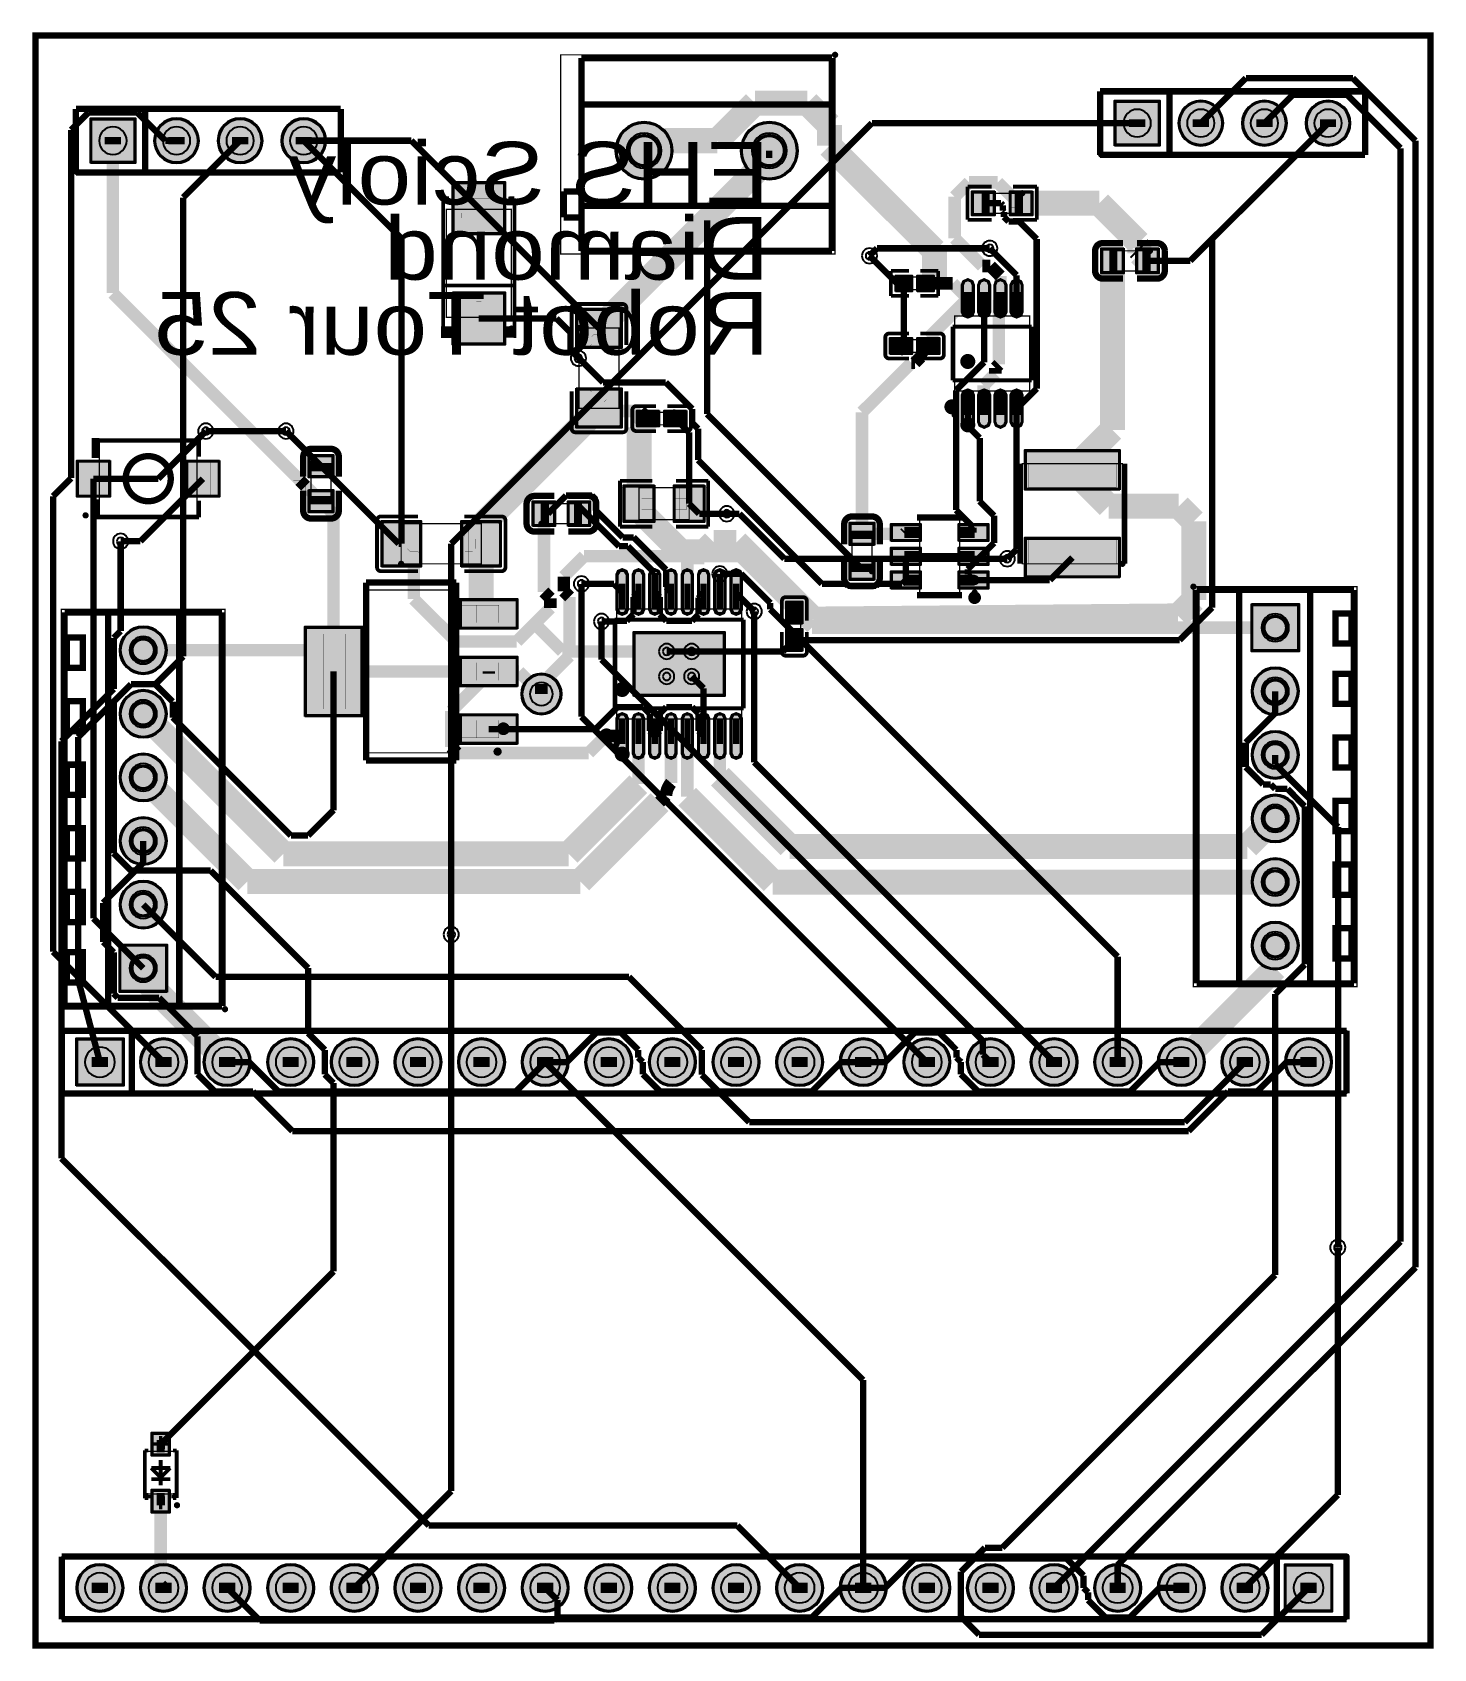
# Model space of a CAD drawing. Header units: millimetres. Extents: x 38.7 to 94.6, y -93.1 to -28.6.
import ezdxf
from ezdxf.enums import TextEntityAlignment as Align

# ---------------------------------------------------------------- set-up
doc = ezdxf.new("R2010")
doc.units = ezdxf.units.MM
doc.header["$MEASUREMENT"] = 0
for name, color, linetype, true_color in [('Board-Outline-Layer', 7, 'Continuous', 0xff00ff), ('Bottom-Layer', 7, 'Continuous', 0x0000ff), ('Bottom-Paste-Mask-Layer', 7, 'Continuous', 0x800000), ('Bottom-Silkscreen-Layer', 7, 'Continuous', 0x66cc33), ('Bottom-Solder-Mask-Layer', 7, 'Continuous', 0xaa00ff), ('Component-Marking-Layer', 7, 'Continuous', 0x66ffcc), ('Component-Shape-Layer', 7, 'Continuous', 0x00cccc), ('Document-Layer', 7, 'Continuous', 0xffffff), ('Hole-Layer', 7, 'Continuous', 0x222222), ('Multi-Layer', 7, 'Continuous', 0xc0c0c0), ('Pin-Floating-Layer', 7, 'Continuous', 0xff99ff), ('Pin-Soldering-Layer', 7, 'Continuous', 0xcc9999), ('Top-Layer', 7, 'Continuous', 0xff0000), ('Top-Paste-Mask-Layer', 7, 'Continuous', 0x808080), ('Top-Silkscreen-Layer', 7, 'Continuous', 0xffcc00), ('Top-Solder-Mask-Layer', 7, 'Continuous', 0x800080)]:
    doc.layers.add(name, color=color, linetype=linetype, true_color=true_color)
doc.styles.get("Standard").update_dxf_attribs({"font": 'arial.ttf'})

msp = doc.modelspace()

# ---------------------------------------------------------------- texts
at = {"layer": 'Bottom-Silkscreen-Layer', "text_generation_flag": 2, "width": 1.1}
for s, p in [('EHS Scioly', (68.1, -36.2)), ('Diamond', (68.1, -39.2)), ('Robot Tour 25', (68.1, -42.2))]:
    msp.add_text(s, height=2.5, dxfattribs=at).set_placement(p, align=Align.BOTTOM_LEFT)

# ---------------------------------------------------------------- hatches: boundary and pattern name
at = {"layer": 'Bottom-Layer'}
for points in [[(81.94, -33.05), (81.94, -31.35), (83.64, -31.35), (83.64, -33.05)], [(84.48, -32.2, 1), (86.18, -32.2, 1)], [(87.02, -32.2, 1), (88.72, -32.2, 1)], [(89.56, -32.2, 1), (91.26, -32.2, 1)], [(41.04, -33.75), (41.04, -32.05), (42.74, -32.05), (42.74, -33.75)], [(43.58, -32.9, 1), (45.28, -32.9, 1)], [(46.12, -32.9, 1), (47.82, -32.9, 1)], [(48.66, -32.9, 1), (50.36, -32.9, 1)], [(62, -33.3, 1), (64.2, -33.3, 1)], [(67, -33.3, 1), (69.2, -33.3, 1)], [(87.4, -51.45), (89.2, -51.45), (89.2, -53.25), (87.4, -53.25)], [(42.2, -53.25, 1), (44, -53.25, 1)], [(87.4, -54.89, 1), (89.2, -54.89, 1)], [(58.238, -55, 1), (59.762, -55, 1)], [(42.2, -55.79, 1), (44, -55.79, 1)], [(87.4, -57.43, 1), (89.2, -57.43, 1)], [(42.2, -58.33, 1), (44, -58.33, 1)], [(87.4, -59.97, 1), (89.2, -59.97, 1)], [(42.2, -60.87, 1), (44, -60.87, 1)], [(87.4, -62.51, 1), (89.2, -62.51, 1)], [(42.2, -63.41, 1), (44, -63.41, 1)], [(87.4, -65.05, 1), (89.2, -65.05, 1)], [(44, -66.85), (42.2, -66.85), (42.2, -65.05), (44, -65.05)], [(40.47, -70.6), (40.47, -68.8), (42.27, -68.8), (42.27, -70.6)], [(43.01, -69.7, 1), (44.81, -69.7, 1)], [(45.55, -69.7, 1), (47.35, -69.7, 1)], [(48.09, -69.7, 1), (49.89, -69.7, 1)], [(50.63, -69.7, 1), (52.43, -69.7, 1)], [(53.17, -69.7, 1), (54.97, -69.7, 1)], [(55.71, -69.7, 1), (57.51, -69.7, 1)], [(58.25, -69.7, 1), (60.05, -69.7, 1)], [(60.79, -69.7, 1), (62.59, -69.7, 1)], [(63.33, -69.7, 1), (65.13, -69.7, 1)], [(65.87, -69.7, 1), (67.67, -69.7, 1)], [(68.41, -69.7, 1), (70.21, -69.7, 1)], [(70.95, -69.7, 1), (72.75, -69.7, 1)], [(73.49, -69.7, 1), (75.29, -69.7, 1)], [(76.03, -69.7, 1), (77.83, -69.7, 1)], [(78.57, -69.7, 1), (80.37, -69.7, 1)], [(81.11, -69.7, 1), (82.91, -69.7, 1)], [(83.65, -69.7, 1), (85.45, -69.7, 1)], [(86.19, -69.7, 1), (87.99, -69.7, 1)], [(88.73, -69.7, 1), (90.53, -69.7, 1)], [(40.47, -90.7, 1), (42.27, -90.7, 1)], [(43.01, -90.7, 1), (44.81, -90.7, 1)], [(45.55, -90.7, 1), (47.35, -90.7, 1)], [(48.09, -90.7, 1), (49.89, -90.7, 1)], [(50.63, -90.7, 1), (52.43, -90.7, 1)], [(53.17, -90.7, 1), (54.97, -90.7, 1)], [(55.71, -90.7, 1), (57.51, -90.7, 1)], [(58.25, -90.7, 1), (60.05, -90.7, 1)], [(60.79, -90.7, 1), (62.59, -90.7, 1)], [(63.33, -90.7, 1), (65.13, -90.7, 1)], [(65.87, -90.7, 1), (67.67, -90.7, 1)], [(68.41, -90.7, 1), (70.21, -90.7, 1)], [(70.95, -90.7, 1), (72.75, -90.7, 1)], [(73.49, -90.7, 1), (75.29, -90.7, 1)], [(76.03, -90.7, 1), (77.83, -90.7, 1)], [(78.57, -90.7, 1), (80.37, -90.7, 1)], [(81.11, -90.7, 1), (82.91, -90.7, 1)], [(83.65, -90.7, 1), (85.45, -90.7, 1)], [(86.19, -90.7, 1), (87.99, -90.7, 1)], [(90.53, -89.8), (90.53, -91.6), (88.73, -91.6), (88.73, -89.8)]]:
    msp.add_hatch(color=256, dxfattribs=at).paths.add_polyline_path(points)
at = {"layer": 'Bottom-Paste-Mask-Layer'}
for points in [[(81.94, -33.05), (81.94, -31.35), (83.64, -31.35), (83.64, -33.05)], [(84.48, -32.2, 1), (86.18, -32.2, 1)], [(87.02, -32.2, 1), (88.72, -32.2, 1)], [(89.56, -32.2, 1), (91.26, -32.2, 1)], [(41.04, -33.75), (41.04, -32.05), (42.74, -32.05), (42.74, -33.75)], [(43.58, -32.9, 1), (45.28, -32.9, 1)], [(46.12, -32.9, 1), (47.82, -32.9, 1)], [(48.66, -32.9, 1), (50.36, -32.9, 1)], [(62, -33.3, 1), (64.2, -33.3, 1)], [(67, -33.3, 1), (69.2, -33.3, 1)], [(87.4, -51.45), (89.2, -51.45), (89.2, -53.25), (87.4, -53.25)], [(42.2, -53.25, 1), (44, -53.25, 1)], [(87.4, -54.89, 1), (89.2, -54.89, 1)], [(58.238, -55, 1), (59.762, -55, 1)], [(42.2, -55.79, 1), (44, -55.79, 1)], [(87.4, -57.43, 1), (89.2, -57.43, 1)], [(42.2, -58.33, 1), (44, -58.33, 1)], [(87.4, -59.97, 1), (89.2, -59.97, 1)], [(42.2, -60.87, 1), (44, -60.87, 1)], [(87.4, -62.51, 1), (89.2, -62.51, 1)], [(42.2, -63.41, 1), (44, -63.41, 1)], [(87.4, -65.05, 1), (89.2, -65.05, 1)], [(44, -66.85), (42.2, -66.85), (42.2, -65.05), (44, -65.05)], [(40.47, -70.6), (40.47, -68.8), (42.27, -68.8), (42.27, -70.6)], [(43.01, -69.7, 1), (44.81, -69.7, 1)], [(45.55, -69.7, 1), (47.35, -69.7, 1)], [(48.09, -69.7, 1), (49.89, -69.7, 1)], [(50.63, -69.7, 1), (52.43, -69.7, 1)], [(53.17, -69.7, 1), (54.97, -69.7, 1)], [(55.71, -69.7, 1), (57.51, -69.7, 1)], [(58.25, -69.7, 1), (60.05, -69.7, 1)], [(60.79, -69.7, 1), (62.59, -69.7, 1)], [(63.33, -69.7, 1), (65.13, -69.7, 1)], [(65.87, -69.7, 1), (67.67, -69.7, 1)], [(68.41, -69.7, 1), (70.21, -69.7, 1)], [(70.95, -69.7, 1), (72.75, -69.7, 1)], [(73.49, -69.7, 1), (75.29, -69.7, 1)], [(76.03, -69.7, 1), (77.83, -69.7, 1)], [(78.57, -69.7, 1), (80.37, -69.7, 1)], [(81.11, -69.7, 1), (82.91, -69.7, 1)], [(83.65, -69.7, 1), (85.45, -69.7, 1)], [(86.19, -69.7, 1), (87.99, -69.7, 1)], [(88.73, -69.7, 1), (90.53, -69.7, 1)], [(40.47, -90.7, 1), (42.27, -90.7, 1)], [(43.01, -90.7, 1), (44.81, -90.7, 1)], [(45.55, -90.7, 1), (47.35, -90.7, 1)], [(48.09, -90.7, 1), (49.89, -90.7, 1)], [(50.63, -90.7, 1), (52.43, -90.7, 1)], [(53.17, -90.7, 1), (54.97, -90.7, 1)], [(55.71, -90.7, 1), (57.51, -90.7, 1)], [(58.25, -90.7, 1), (60.05, -90.7, 1)], [(60.79, -90.7, 1), (62.59, -90.7, 1)], [(63.33, -90.7, 1), (65.13, -90.7, 1)], [(65.87, -90.7, 1), (67.67, -90.7, 1)], [(68.41, -90.7, 1), (70.21, -90.7, 1)], [(70.95, -90.7, 1), (72.75, -90.7, 1)], [(73.49, -90.7, 1), (75.29, -90.7, 1)], [(76.03, -90.7, 1), (77.83, -90.7, 1)], [(78.57, -90.7, 1), (80.37, -90.7, 1)], [(81.11, -90.7, 1), (82.91, -90.7, 1)], [(83.65, -90.7, 1), (85.45, -90.7, 1)], [(86.19, -90.7, 1), (87.99, -90.7, 1)], [(90.53, -89.8), (90.53, -91.6), (88.73, -91.6), (88.73, -89.8)]]:
    msp.add_hatch(color=256, dxfattribs=at).paths.add_polyline_path(points)
at = {"layer": 'Bottom-Solder-Mask-Layer'}
for points in [[(81.889, -33.101), (81.889, -31.299), (83.691, -31.299), (83.691, -33.101)], [(84.429, -32.2, 1), (86.231, -32.2, 1)], [(86.969, -32.2, 1), (88.771, -32.2, 1)], [(89.509, -32.2, 1), (91.311, -32.2, 1)], [(40.989, -33.801), (40.989, -31.999), (42.791, -31.999), (42.791, -33.801)], [(43.529, -32.9, 1), (45.331, -32.9, 1)], [(46.069, -32.9, 1), (47.871, -32.9, 1)], [(48.609, -32.9, 1), (50.411, -32.9, 1)], [(61.949, -33.3, 1), (64.251, -33.3, 1)], [(66.949, -33.3, 1), (69.251, -33.3, 1)], [(87.349, -51.399), (89.251, -51.399), (89.251, -53.301), (87.349, -53.301)], [(42.149, -53.25, 1), (44.051, -53.25, 1)], [(58.187, -55, 1), (59.813, -55, 1)], [(87.349, -54.89, 1), (89.251, -54.89, 1)], [(42.149, -55.79, 1), (44.051, -55.79, 1)], [(87.349, -57.43, 1), (89.251, -57.43, 1)], [(42.149, -58.33, 1), (44.051, -58.33, 1)], [(87.349, -59.97, 1), (89.251, -59.97, 1)], [(42.149, -60.87, 1), (44.051, -60.87, 1)], [(87.349, -62.51, 1), (89.251, -62.51, 1)], [(42.149, -63.41, 1), (44.051, -63.41, 1)], [(87.349, -65.05, 1), (89.251, -65.05, 1)], [(44.051, -66.901), (42.149, -66.901), (42.149, -64.999), (44.051, -64.999)], [(40.419, -70.651), (40.419, -68.749), (42.321, -68.749), (42.321, -70.651)], [(42.959, -69.7, 1), (44.861, -69.7, 1)], [(45.499, -69.7, 1), (47.401, -69.7, 1)], [(48.039, -69.7, 1), (49.941, -69.7, 1)], [(50.579, -69.7, 1), (52.481, -69.7, 1)], [(53.119, -69.7, 1), (55.021, -69.7, 1)], [(55.659, -69.7, 1), (57.561, -69.7, 1)], [(58.199, -69.7, 1), (60.101, -69.7, 1)], [(60.739, -69.7, 1), (62.641, -69.7, 1)], [(63.279, -69.7, 1), (65.181, -69.7, 1)], [(65.819, -69.7, 1), (67.721, -69.7, 1)], [(68.359, -69.7, 1), (70.261, -69.7, 1)], [(70.899, -69.7, 1), (72.801, -69.7, 1)], [(73.439, -69.7, 1), (75.341, -69.7, 1)], [(75.979, -69.7, 1), (77.881, -69.7, 1)], [(78.519, -69.7, 1), (80.421, -69.7, 1)], [(81.059, -69.7, 1), (82.961, -69.7, 1)], [(83.599, -69.7, 1), (85.501, -69.7, 1)], [(86.139, -69.7, 1), (88.041, -69.7, 1)], [(88.679, -69.7, 1), (90.581, -69.7, 1)], [(40.419, -90.7, 1), (42.321, -90.7, 1)], [(42.959, -90.7, 1), (44.861, -90.7, 1)], [(45.499, -90.7, 1), (47.401, -90.7, 1)], [(48.039, -90.7, 1), (49.941, -90.7, 1)], [(50.579, -90.7, 1), (52.481, -90.7, 1)], [(53.119, -90.7, 1), (55.021, -90.7, 1)], [(55.659, -90.7, 1), (57.561, -90.7, 1)], [(58.199, -90.7, 1), (60.101, -90.7, 1)], [(60.739, -90.7, 1), (62.641, -90.7, 1)], [(63.279, -90.7, 1), (65.181, -90.7, 1)], [(65.819, -90.7, 1), (67.721, -90.7, 1)], [(68.359, -90.7, 1), (70.261, -90.7, 1)], [(70.899, -90.7, 1), (72.801, -90.7, 1)], [(73.439, -90.7, 1), (75.341, -90.7, 1)], [(75.979, -90.7, 1), (77.881, -90.7, 1)], [(78.519, -90.7, 1), (80.421, -90.7, 1)], [(81.059, -90.7, 1), (82.961, -90.7, 1)], [(83.599, -90.7, 1), (85.501, -90.7, 1)], [(86.139, -90.7, 1), (88.041, -90.7, 1)], [(90.581, -89.749), (90.581, -91.651), (88.679, -91.651), (88.679, -89.749)]]:
    msp.add_hatch(color=256, dxfattribs=at).paths.add_polyline_path(points)
at = {"layer": 'Component-Marking-Layer'}
for points in [[(70.667, -29.473, 1), (70.787, -29.473, 1)], [(70.667, -29.473, 1), (70.787, -29.473, 1)], [(81.29, -33.45, 1), (81.41, -33.45, 1)], [(81.29, -33.45, 1), (81.41, -33.45, 1)], [(40.39, -34.15, 1), (40.51, -34.15, 1)], [(40.39, -34.15, 1), (40.51, -34.15, 1)], [(78.14, -35, 1), (78.26, -35, 1)], [(78.14, -35, 1), (78.26, -35, 1)], [(83.24, -37.3, 1), (83.36, -37.3, 1)], [(83.24, -37.3, 1), (83.36, -37.3, 1)], [(73.34, -38.85, 1), (73.46, -38.85, 1)], [(73.34, -38.85, 1), (73.46, -38.85, 1)], [(57.74, -40.405, 1), (57.86, -40.405, 1)], [(57.74, -40.405, 1), (57.86, -40.405, 1)], [(60.44, -40.385, 1), (60.56, -40.385, 1)], [(60.44, -40.385, 1), (60.56, -40.385, 1)], [(73.34, -41.35, 1), (73.46, -41.35, 1)], [(73.34, -41.35, 1), (73.46, -41.35, 1)], [(64.24, -43.75, 1), (64.36, -43.75, 1)], [(64.24, -43.75, 1), (64.36, -43.75, 1)], [(75.44, -43.85, 1), (75.56, -43.85, 1)], [(75.44, -43.85, 1), (75.56, -43.85, 1)], [(49.74, -45.8, 1), (49.86, -45.8, 1)], [(49.74, -45.8, 1), (49.86, -45.8, 1)], [(64.84, -46.763, 1), (64.96, -46.763, 1)], [(64.84, -46.763, 1), (64.96, -46.763, 1)], [(40.74, -47.865, 1), (40.86, -47.865, 1)], [(40.74, -47.865, 1), (40.86, -47.865, 1)], [(58.94, -48.2, 1), (59.06, -48.2, 1)], [(58.94, -48.2, 1), (59.06, -48.2, 1)], [(53.34, -49.8, 1), (53.46, -49.8, 1)], [(53.34, -49.8, 1), (53.46, -49.8, 1)], [(72.14, -50.1, 1), (72.26, -50.1, 1)], [(72.14, -50.1, 1), (72.26, -50.1, 1)], [(82.14, -49.8, 1), (82.26, -49.8, 1)], [(82.14, -49.8, 1), (82.26, -49.8, 1)], [(76.24, -50.95, 1), (76.36, -50.95, 1)], [(76.24, -50.95, 1), (76.36, -50.95, 1)], [(84.973, -50.713, 1), (85.093, -50.713, 1)], [(84.973, -50.713, 1), (85.093, -50.713, 1)], [(69.29, -52.8, 1), (69.41, -52.8, 1)], [(69.29, -52.8, 1), (69.41, -52.8, 1)], [(57.15, -57.3, 1), (57.35, -57.3, 1)], [(57.15, -57.3, 1), (57.35, -57.3, 1)], [(61.94, -57, 1), (62.06, -57, 1)], [(61.94, -57, 1), (62.06, -57, 1)], [(46.307, -67.587, 1), (46.427, -67.587, 1)], [(46.307, -67.587, 1), (46.427, -67.587, 1)], [(39.79, -70.95, 1), (39.91, -70.95, 1)], [(39.79, -70.95, 1), (39.91, -70.95, 1)], [(44.39, -87.4, 1), (44.51, -87.4, 1)], [(44.39, -87.4, 1), (44.51, -87.4, 1)], [(91.09, -89.45, 1), (91.21, -89.45, 1)], [(91.09, -89.45, 1), (91.21, -89.45, 1)]]:
    msp.add_hatch(color=256, dxfattribs=at).paths.add_polyline_path(points)
at = {"layer": 'Document-Layer'}
for points in [[(57.175, -35.786), (55.825, -35.786), (55.825, -35.989), (57.175, -35.989)], [(57.175, -35.786), (55.825, -35.786), (55.825, -35.989), (57.175, -35.989)], [(56.59, -35.51), (56.388, -35.51), (56.388, -36.32), (56.59, -36.32)], [(56.59, -35.51), (56.388, -35.51), (56.388, -36.32), (56.59, -36.32)], [(56.601, -40.118), (56.399, -40.118), (56.399, -39.308), (56.601, -39.308)], [(56.601, -40.118), (56.399, -40.118), (56.399, -39.308), (56.601, -39.308)], [(43.737, -85.275), (43.864, -85.275), (43.864, -85.021), (44.118, -85.021), (44.118, -84.894), (43.864, -84.894), (43.864, -84.64), (43.737, -84.64), (43.737, -84.894), (43.483, -84.894), (43.483, -85.021), (43.737, -85.021)], [(43.737, -85.275), (43.864, -85.275), (43.864, -85.021), (44.118, -85.021), (44.118, -84.894), (43.864, -84.894), (43.864, -84.64), (43.737, -84.64), (43.737, -84.894), (43.483, -84.894), (43.483, -85.021), (43.737, -85.021)], [(43.737, -87.561), (43.864, -87.561), (43.864, -86.926), (43.737, -86.926)], [(43.737, -87.561), (43.864, -87.561), (43.864, -86.926), (43.737, -86.926)]]:
    msp.add_hatch(color=256, dxfattribs=at).paths.add_polyline_path(points)
at = {"layer": 'Hole-Layer'}
for points in [[(82.24, -32.2, 1), (83.34, -32.2, 1)], [(84.78, -32.2, 1), (85.88, -32.2, 1)], [(87.32, -32.2, 1), (88.42, -32.2, 1)], [(89.86, -32.2, 1), (90.96, -32.2, 1)], [(41.34, -32.9, 1), (42.44, -32.9, 1)], [(43.88, -32.9, 1), (44.98, -32.9, 1)], [(46.42, -32.9, 1), (47.52, -32.9, 1)], [(48.96, -32.9, 1), (50.06, -32.9, 1)], [(62.4, -33.3, 1), (63.8, -33.3, 1)], [(67.4, -33.3, 1), (68.8, -33.3, 1)], [(87.75, -52.35, 1), (88.85, -52.35, 1)], [(42.55, -53.25, 1), (43.65, -53.25, 1)], [(58.543, -55, 1), (59.457, -55, 1)], [(87.75, -54.89, 1), (88.85, -54.89, 1)], [(42.55, -55.79, 1), (43.65, -55.79, 1)], [(87.75, -57.43, 1), (88.85, -57.43, 1)], [(42.55, -58.33, 1), (43.65, -58.33, 1)], [(87.75, -59.97, 1), (88.85, -59.97, 1)], [(42.55, -60.87, 1), (43.65, -60.87, 1)], [(87.75, -62.51, 1), (88.85, -62.51, 1)], [(42.55, -63.41, 1), (43.65, -63.41, 1)], [(87.75, -65.05, 1), (88.85, -65.05, 1)], [(42.55, -65.95, 1), (43.65, -65.95, 1)], [(40.77, -69.7, 1), (41.97, -69.7, 1)], [(43.31, -69.7, 1), (44.51, -69.7, 1)], [(45.85, -69.7, 1), (47.05, -69.7, 1)], [(48.39, -69.7, 1), (49.59, -69.7, 1)], [(50.93, -69.7, 1), (52.13, -69.7, 1)], [(53.47, -69.7, 1), (54.67, -69.7, 1)], [(56.01, -69.7, 1), (57.21, -69.7, 1)], [(58.55, -69.7, 1), (59.75, -69.7, 1)], [(61.09, -69.7, 1), (62.29, -69.7, 1)], [(63.63, -69.7, 1), (64.83, -69.7, 1)], [(66.17, -69.7, 1), (67.37, -69.7, 1)], [(68.71, -69.7, 1), (69.91, -69.7, 1)], [(71.25, -69.7, 1), (72.45, -69.7, 1)], [(73.79, -69.7, 1), (74.99, -69.7, 1)], [(76.33, -69.7, 1), (77.53, -69.7, 1)], [(78.87, -69.7, 1), (80.07, -69.7, 1)], [(81.41, -69.7, 1), (82.61, -69.7, 1)], [(83.95, -69.7, 1), (85.15, -69.7, 1)], [(86.49, -69.7, 1), (87.69, -69.7, 1)], [(89.03, -69.7, 1), (90.23, -69.7, 1)], [(40.77, -90.7, 1), (41.97, -90.7, 1)], [(43.31, -90.7, 1), (44.51, -90.7, 1)], [(45.85, -90.7, 1), (47.05, -90.7, 1)], [(48.39, -90.7, 1), (49.59, -90.7, 1)], [(50.93, -90.7, 1), (52.13, -90.7, 1)], [(53.47, -90.7, 1), (54.67, -90.7, 1)], [(56.01, -90.7, 1), (57.21, -90.7, 1)], [(58.55, -90.7, 1), (59.75, -90.7, 1)], [(61.09, -90.7, 1), (62.29, -90.7, 1)], [(63.63, -90.7, 1), (64.83, -90.7, 1)], [(66.17, -90.7, 1), (67.37, -90.7, 1)], [(68.71, -90.7, 1), (69.91, -90.7, 1)], [(71.25, -90.7, 1), (72.45, -90.7, 1)], [(73.79, -90.7, 1), (74.99, -90.7, 1)], [(76.33, -90.7, 1), (77.53, -90.7, 1)], [(78.87, -90.7, 1), (80.07, -90.7, 1)], [(81.41, -90.7, 1), (82.61, -90.7, 1)], [(83.95, -90.7, 1), (85.15, -90.7, 1)], [(86.49, -90.7, 1), (87.69, -90.7, 1)], [(89.03, -90.7, 1), (90.23, -90.7, 1)]]:
    msp.add_hatch(color=256, dxfattribs=at).paths.add_polyline_path(points)
at = {"layer": 'Multi-Layer'}
for points in [[(81.94, -33.05), (81.94, -31.35), (83.64, -31.35), (83.64, -33.05)], [(81.94, -33.05), (81.94, -31.35), (83.64, -31.35), (83.64, -33.05)], [(81.94, -33.05), (81.94, -31.35), (83.64, -31.35), (83.64, -33.05)], [(84.48, -32.2, 1), (86.18, -32.2, 1)], [(84.48, -32.2, 1), (86.18, -32.2, 1)], [(84.48, -32.2, 1), (86.18, -32.2, 1)], [(87.02, -32.2, 1), (88.72, -32.2, 1)], [(87.02, -32.2, 1), (88.72, -32.2, 1)], [(87.02, -32.2, 1), (88.72, -32.2, 1)], [(89.56, -32.2, 1), (91.26, -32.2, 1)], [(89.56, -32.2, 1), (91.26, -32.2, 1)], [(89.56, -32.2, 1), (91.26, -32.2, 1)], [(41.04, -33.75), (41.04, -32.05), (42.74, -32.05), (42.74, -33.75)], [(41.04, -33.75), (41.04, -32.05), (42.74, -32.05), (42.74, -33.75)], [(41.04, -33.75), (41.04, -32.05), (42.74, -32.05), (42.74, -33.75)], [(43.58, -32.9, 1), (45.28, -32.9, 1)], [(43.58, -32.9, 1), (45.28, -32.9, 1)], [(43.58, -32.9, 1), (45.28, -32.9, 1)], [(46.12, -32.9, 1), (47.82, -32.9, 1)], [(46.12, -32.9, 1), (47.82, -32.9, 1)], [(46.12, -32.9, 1), (47.82, -32.9, 1)], [(48.66, -32.9, 1), (50.36, -32.9, 1)], [(48.66, -32.9, 1), (50.36, -32.9, 1)], [(48.66, -32.9, 1), (50.36, -32.9, 1)], [(62, -33.3, 1), (64.2, -33.3, 1)], [(62, -33.3, 1), (64.2, -33.3, 1)], [(62, -33.3, 1), (64.2, -33.3, 1)], [(67, -33.3, 1), (69.2, -33.3, 1)], [(67, -33.3, 1), (69.2, -33.3, 1)], [(67, -33.3, 1), (69.2, -33.3, 1)], [(87.4, -51.45), (89.2, -51.45), (89.2, -53.25), (87.4, -53.25)], [(87.4, -51.45), (89.2, -51.45), (89.2, -53.25), (87.4, -53.25)], [(87.4, -51.45), (89.2, -51.45), (89.2, -53.25), (87.4, -53.25)], [(42.2, -53.25, 1), (44, -53.25, 1)], [(42.2, -53.25, 1), (44, -53.25, 1)], [(42.2, -53.25, 1), (44, -53.25, 1)], [(87.4, -54.89, 1), (89.2, -54.89, 1)], [(87.4, -54.89, 1), (89.2, -54.89, 1)], [(87.4, -54.89, 1), (89.2, -54.89, 1)], [(58.238, -55, 1), (59.762, -55, 1)], [(58.238, -55, 1), (59.762, -55, 1)], [(58.238, -55, 1), (59.762, -55, 1)], [(42.2, -55.79, 1), (44, -55.79, 1)], [(42.2, -55.79, 1), (44, -55.79, 1)], [(42.2, -55.79, 1), (44, -55.79, 1)], [(87.4, -57.43, 1), (89.2, -57.43, 1)], [(87.4, -57.43, 1), (89.2, -57.43, 1)], [(87.4, -57.43, 1), (89.2, -57.43, 1)], [(42.2, -58.33, 1), (44, -58.33, 1)], [(42.2, -58.33, 1), (44, -58.33, 1)], [(42.2, -58.33, 1), (44, -58.33, 1)], [(87.4, -59.97, 1), (89.2, -59.97, 1)], [(87.4, -59.97, 1), (89.2, -59.97, 1)], [(87.4, -59.97, 1), (89.2, -59.97, 1)], [(42.2, -60.87, 1), (44, -60.87, 1)], [(42.2, -60.87, 1), (44, -60.87, 1)], [(42.2, -60.87, 1), (44, -60.87, 1)], [(87.4, -62.51, 1), (89.2, -62.51, 1)], [(87.4, -62.51, 1), (89.2, -62.51, 1)], [(87.4, -62.51, 1), (89.2, -62.51, 1)], [(42.2, -63.41, 1), (44, -63.41, 1)], [(42.2, -63.41, 1), (44, -63.41, 1)], [(42.2, -63.41, 1), (44, -63.41, 1)], [(87.4, -65.05, 1), (89.2, -65.05, 1)], [(87.4, -65.05, 1), (89.2, -65.05, 1)], [(87.4, -65.05, 1), (89.2, -65.05, 1)], [(44, -66.85), (42.2, -66.85), (42.2, -65.05), (44, -65.05)], [(44, -66.85), (42.2, -66.85), (42.2, -65.05), (44, -65.05)], [(44, -66.85), (42.2, -66.85), (42.2, -65.05), (44, -65.05)], [(40.47, -70.6), (40.47, -68.8), (42.27, -68.8), (42.27, -70.6)], [(40.47, -70.6), (40.47, -68.8), (42.27, -68.8), (42.27, -70.6)], [(40.47, -70.6), (40.47, -68.8), (42.27, -68.8), (42.27, -70.6)], [(43.01, -69.7, 1), (44.81, -69.7, 1)], [(43.01, -69.7, 1), (44.81, -69.7, 1)], [(43.01, -69.7, 1), (44.81, -69.7, 1)], [(45.55, -69.7, 1), (47.35, -69.7, 1)], [(45.55, -69.7, 1), (47.35, -69.7, 1)], [(45.55, -69.7, 1), (47.35, -69.7, 1)], [(48.09, -69.7, 1), (49.89, -69.7, 1)], [(48.09, -69.7, 1), (49.89, -69.7, 1)], [(48.09, -69.7, 1), (49.89, -69.7, 1)], [(50.63, -69.7, 1), (52.43, -69.7, 1)], [(50.63, -69.7, 1), (52.43, -69.7, 1)], [(50.63, -69.7, 1), (52.43, -69.7, 1)], [(53.17, -69.7, 1), (54.97, -69.7, 1)], [(53.17, -69.7, 1), (54.97, -69.7, 1)], [(53.17, -69.7, 1), (54.97, -69.7, 1)], [(55.71, -69.7, 1), (57.51, -69.7, 1)], [(55.71, -69.7, 1), (57.51, -69.7, 1)], [(55.71, -69.7, 1), (57.51, -69.7, 1)], [(58.25, -69.7, 1), (60.05, -69.7, 1)], [(58.25, -69.7, 1), (60.05, -69.7, 1)], [(58.25, -69.7, 1), (60.05, -69.7, 1)], [(60.79, -69.7, 1), (62.59, -69.7, 1)], [(60.79, -69.7, 1), (62.59, -69.7, 1)], [(60.79, -69.7, 1), (62.59, -69.7, 1)], [(63.33, -69.7, 1), (65.13, -69.7, 1)], [(63.33, -69.7, 1), (65.13, -69.7, 1)], [(63.33, -69.7, 1), (65.13, -69.7, 1)], [(65.87, -69.7, 1), (67.67, -69.7, 1)], [(65.87, -69.7, 1), (67.67, -69.7, 1)], [(65.87, -69.7, 1), (67.67, -69.7, 1)], [(68.41, -69.7, 1), (70.21, -69.7, 1)], [(68.41, -69.7, 1), (70.21, -69.7, 1)], [(68.41, -69.7, 1), (70.21, -69.7, 1)], [(70.95, -69.7, 1), (72.75, -69.7, 1)], [(70.95, -69.7, 1), (72.75, -69.7, 1)], [(70.95, -69.7, 1), (72.75, -69.7, 1)], [(73.49, -69.7, 1), (75.29, -69.7, 1)], [(73.49, -69.7, 1), (75.29, -69.7, 1)], [(73.49, -69.7, 1), (75.29, -69.7, 1)], [(76.03, -69.7, 1), (77.83, -69.7, 1)], [(76.03, -69.7, 1), (77.83, -69.7, 1)], [(76.03, -69.7, 1), (77.83, -69.7, 1)], [(78.57, -69.7, 1), (80.37, -69.7, 1)], [(78.57, -69.7, 1), (80.37, -69.7, 1)], [(78.57, -69.7, 1), (80.37, -69.7, 1)], [(81.11, -69.7, 1), (82.91, -69.7, 1)], [(81.11, -69.7, 1), (82.91, -69.7, 1)], [(81.11, -69.7, 1), (82.91, -69.7, 1)], [(83.65, -69.7, 1), (85.45, -69.7, 1)], [(83.65, -69.7, 1), (85.45, -69.7, 1)], [(83.65, -69.7, 1), (85.45, -69.7, 1)], [(86.19, -69.7, 1), (87.99, -69.7, 1)], [(86.19, -69.7, 1), (87.99, -69.7, 1)], [(86.19, -69.7, 1), (87.99, -69.7, 1)], [(88.73, -69.7, 1), (90.53, -69.7, 1)], [(88.73, -69.7, 1), (90.53, -69.7, 1)], [(88.73, -69.7, 1), (90.53, -69.7, 1)], [(40.47, -90.7, 1), (42.27, -90.7, 1)], [(40.47, -90.7, 1), (42.27, -90.7, 1)], [(40.47, -90.7, 1), (42.27, -90.7, 1)], [(43.01, -90.7, 1), (44.81, -90.7, 1)], [(43.01, -90.7, 1), (44.81, -90.7, 1)], [(43.01, -90.7, 1), (44.81, -90.7, 1)], [(45.55, -90.7, 1), (47.35, -90.7, 1)], [(45.55, -90.7, 1), (47.35, -90.7, 1)], [(45.55, -90.7, 1), (47.35, -90.7, 1)], [(48.09, -90.7, 1), (49.89, -90.7, 1)], [(48.09, -90.7, 1), (49.89, -90.7, 1)], [(48.09, -90.7, 1), (49.89, -90.7, 1)], [(50.63, -90.7, 1), (52.43, -90.7, 1)], [(50.63, -90.7, 1), (52.43, -90.7, 1)], [(50.63, -90.7, 1), (52.43, -90.7, 1)], [(53.17, -90.7, 1), (54.97, -90.7, 1)], [(53.17, -90.7, 1), (54.97, -90.7, 1)], [(53.17, -90.7, 1), (54.97, -90.7, 1)], [(55.71, -90.7, 1), (57.51, -90.7, 1)], [(55.71, -90.7, 1), (57.51, -90.7, 1)], [(55.71, -90.7, 1), (57.51, -90.7, 1)], [(58.25, -90.7, 1), (60.05, -90.7, 1)], [(58.25, -90.7, 1), (60.05, -90.7, 1)], [(58.25, -90.7, 1), (60.05, -90.7, 1)], [(60.79, -90.7, 1), (62.59, -90.7, 1)], [(60.79, -90.7, 1), (62.59, -90.7, 1)], [(60.79, -90.7, 1), (62.59, -90.7, 1)], [(63.33, -90.7, 1), (65.13, -90.7, 1)], [(63.33, -90.7, 1), (65.13, -90.7, 1)], [(63.33, -90.7, 1), (65.13, -90.7, 1)], [(65.87, -90.7, 1), (67.67, -90.7, 1)], [(65.87, -90.7, 1), (67.67, -90.7, 1)], [(65.87, -90.7, 1), (67.67, -90.7, 1)], [(68.41, -90.7, 1), (70.21, -90.7, 1)], [(68.41, -90.7, 1), (70.21, -90.7, 1)], [(68.41, -90.7, 1), (70.21, -90.7, 1)], [(70.95, -90.7, 1), (72.75, -90.7, 1)], [(70.95, -90.7, 1), (72.75, -90.7, 1)], [(70.95, -90.7, 1), (72.75, -90.7, 1)], [(73.49, -90.7, 1), (75.29, -90.7, 1)], [(73.49, -90.7, 1), (75.29, -90.7, 1)], [(73.49, -90.7, 1), (75.29, -90.7, 1)], [(76.03, -90.7, 1), (77.83, -90.7, 1)], [(76.03, -90.7, 1), (77.83, -90.7, 1)], [(76.03, -90.7, 1), (77.83, -90.7, 1)], [(78.57, -90.7, 1), (80.37, -90.7, 1)], [(78.57, -90.7, 1), (80.37, -90.7, 1)], [(78.57, -90.7, 1), (80.37, -90.7, 1)], [(81.11, -90.7, 1), (82.91, -90.7, 1)], [(81.11, -90.7, 1), (82.91, -90.7, 1)], [(81.11, -90.7, 1), (82.91, -90.7, 1)], [(83.65, -90.7, 1), (85.45, -90.7, 1)], [(83.65, -90.7, 1), (85.45, -90.7, 1)], [(83.65, -90.7, 1), (85.45, -90.7, 1)], [(86.19, -90.7, 1), (87.99, -90.7, 1)], [(86.19, -90.7, 1), (87.99, -90.7, 1)], [(86.19, -90.7, 1), (87.99, -90.7, 1)], [(90.53, -89.8), (90.53, -91.6), (88.73, -91.6), (88.73, -89.8)], [(90.53, -89.8), (90.53, -91.6), (88.73, -91.6), (88.73, -89.8)], [(90.53, -89.8), (90.53, -91.6), (88.73, -91.6), (88.73, -89.8)]]:
    msp.add_hatch(color=256, dxfattribs=at).paths.add_polyline_path(points)
at = {"layer": 'Pin-Floating-Layer'}
for points in [[(75.868, -39.91), (75.868, -39.49), (76.183, -39.49), (76.183, -39.91)], [(75.868, -39.91), (75.868, -39.49), (76.183, -39.49), (76.183, -39.91)], [(76.518, -39.91), (76.518, -39.49), (76.833, -39.49), (76.833, -39.91)], [(76.518, -39.91), (76.518, -39.49), (76.833, -39.49), (76.833, -39.91)], [(77.168, -39.91), (77.168, -39.49), (77.483, -39.49), (77.483, -39.91)], [(77.168, -39.91), (77.168, -39.49), (77.483, -39.49), (77.483, -39.91)], [(77.818, -39.91), (77.818, -39.49), (78.133, -39.49), (78.133, -39.91)], [(77.818, -39.91), (77.818, -39.49), (78.133, -39.49), (78.133, -39.91)], [(75.868, -43.31), (75.868, -42.89), (76.183, -42.89), (76.183, -43.31)], [(75.868, -43.31), (75.868, -42.89), (76.183, -42.89), (76.183, -43.31)], [(76.518, -43.31), (76.518, -42.89), (76.833, -42.89), (76.833, -43.31)], [(76.518, -43.31), (76.518, -42.89), (76.833, -42.89), (76.833, -43.31)], [(77.168, -43.31), (77.168, -42.89), (77.483, -42.89), (77.483, -43.31)], [(77.168, -43.31), (77.168, -42.89), (77.483, -42.89), (77.483, -43.31)], [(77.818, -43.31), (77.818, -42.89), (78.133, -42.89), (78.133, -43.31)], [(77.818, -43.31), (77.818, -42.89), (78.133, -42.89), (78.133, -43.31)], [(73.965, -48.765), (73.965, -48.335), (74.11, -48.335), (74.11, -48.765)], [(73.965, -48.765), (73.965, -48.335), (74.11, -48.335), (74.11, -48.765)], [(75.835, -48.335), (75.835, -48.765), (75.69, -48.765), (75.69, -48.335)], [(75.835, -48.335), (75.835, -48.765), (75.69, -48.765), (75.69, -48.335)], [(73.965, -49.715), (73.965, -49.285), (74.11, -49.285), (74.11, -49.715)], [(73.965, -49.715), (73.965, -49.285), (74.11, -49.285), (74.11, -49.715)], [(75.835, -49.285), (75.835, -49.715), (75.69, -49.715), (75.69, -49.285)], [(75.835, -49.285), (75.835, -49.715), (75.69, -49.715), (75.69, -49.285)], [(73.965, -50.665), (73.965, -50.235), (74.11, -50.235), (74.11, -50.665)], [(73.965, -50.665), (73.965, -50.235), (74.11, -50.235), (74.11, -50.665)], [(75.835, -50.235), (75.835, -50.665), (75.69, -50.665), (75.69, -50.235)], [(75.835, -50.235), (75.835, -50.665), (75.69, -50.665), (75.69, -50.235)], [(55.54, -52.15), (55.54, -51.45), (56.41, -51.45), (56.41, -52.15)], [(55.54, -52.15), (55.54, -51.45), (56.41, -51.45), (56.41, -52.15)], [(62.103, -51.215), (62.103, -51.61), (62.348, -51.61), (62.348, -51.215)], [(62.103, -51.215), (62.103, -51.61), (62.348, -51.61), (62.348, -51.215)], [(62.753, -51.215), (62.753, -51.61), (62.998, -51.61), (62.998, -51.215)], [(62.753, -51.215), (62.753, -51.61), (62.998, -51.61), (62.998, -51.215)], [(63.403, -51.215), (63.403, -51.61), (63.648, -51.61), (63.648, -51.215)], [(63.403, -51.215), (63.403, -51.61), (63.648, -51.61), (63.648, -51.215)], [(64.053, -51.215), (64.053, -51.61), (64.298, -51.61), (64.298, -51.215)], [(64.053, -51.215), (64.053, -51.61), (64.298, -51.61), (64.298, -51.215)], [(64.703, -51.215), (64.703, -51.61), (64.948, -51.61), (64.948, -51.215)], [(64.703, -51.215), (64.703, -51.61), (64.948, -51.61), (64.948, -51.215)], [(65.353, -51.215), (65.353, -51.61), (65.598, -51.61), (65.598, -51.215)], [(65.353, -51.215), (65.353, -51.61), (65.598, -51.61), (65.598, -51.215)], [(66.003, -51.215), (66.003, -51.61), (66.248, -51.61), (66.248, -51.215)], [(66.003, -51.215), (66.003, -51.61), (66.248, -51.61), (66.248, -51.215)], [(66.653, -51.215), (66.653, -51.61), (66.898, -51.61), (66.898, -51.215)], [(66.653, -51.215), (66.653, -51.61), (66.898, -51.61), (66.898, -51.215)], [(51.19, -55.6), (51.19, -52.6), (52.06, -52.6), (52.06, -55.6)], [(51.19, -55.6), (51.19, -52.6), (52.06, -52.6), (52.06, -55.6)], [(55.54, -54.45), (55.54, -53.75), (56.41, -53.75), (56.41, -54.45)], [(55.54, -54.45), (55.54, -53.75), (56.41, -53.75), (56.41, -54.45)], [(55.54, -56.75), (55.54, -56.05), (56.41, -56.05), (56.41, -56.75)], [(55.54, -56.75), (55.54, -56.05), (56.41, -56.05), (56.41, -56.75)], [(62.103, -56.385), (62.103, -55.99), (62.348, -55.99), (62.348, -56.385)], [(62.103, -56.385), (62.103, -55.99), (62.348, -55.99), (62.348, -56.385)], [(62.753, -56.385), (62.753, -55.99), (62.998, -55.99), (62.998, -56.385)], [(62.753, -56.385), (62.753, -55.99), (62.998, -55.99), (62.998, -56.385)], [(63.403, -56.385), (63.403, -55.99), (63.648, -55.99), (63.648, -56.385)], [(63.403, -56.385), (63.403, -55.99), (63.648, -55.99), (63.648, -56.385)], [(64.053, -56.385), (64.053, -55.99), (64.298, -55.99), (64.298, -56.385)], [(64.053, -56.385), (64.053, -55.99), (64.298, -55.99), (64.298, -56.385)], [(64.703, -56.385), (64.703, -55.99), (64.948, -55.99), (64.948, -56.385)], [(64.703, -56.385), (64.703, -55.99), (64.948, -55.99), (64.948, -56.385)], [(65.353, -56.385), (65.353, -55.99), (65.598, -55.99), (65.598, -56.385)], [(65.353, -56.385), (65.353, -55.99), (65.598, -55.99), (65.598, -56.385)], [(66.003, -56.385), (66.003, -55.99), (66.248, -55.99), (66.248, -56.385)], [(66.003, -56.385), (66.003, -55.99), (66.248, -55.99), (66.248, -56.385)], [(66.653, -56.385), (66.653, -55.99), (66.898, -55.99), (66.898, -56.385)], [(66.653, -56.385), (66.653, -55.99), (66.898, -55.99), (66.898, -56.385)], [(43.96, -85.128), (43.64, -85.128), (43.64, -85.288), (43.96, -85.288)], [(43.96, -85.128), (43.64, -85.128), (43.64, -85.288), (43.96, -85.288)], [(43.64, -87.072), (43.96, -87.072), (43.96, -86.912), (43.64, -86.912)], [(43.64, -87.072), (43.96, -87.072), (43.96, -86.912), (43.64, -86.912)]]:
    msp.add_hatch(color=256, dxfattribs=at).paths.add_polyline_path(points)
at = {"layer": 'Pin-Soldering-Layer'}
for points in [[(82.47, -32.05), (83.11, -32.05), (83.11, -32.35), (82.47, -32.35)], [(82.47, -32.05), (83.11, -32.05), (83.11, -32.35), (82.47, -32.35)], [(85.01, -32.05), (85.65, -32.05), (85.65, -32.35), (85.01, -32.35)], [(85.01, -32.05), (85.65, -32.05), (85.65, -32.35), (85.01, -32.35)], [(87.55, -32.05), (88.19, -32.05), (88.19, -32.35), (87.55, -32.35)], [(87.55, -32.05), (88.19, -32.05), (88.19, -32.35), (87.55, -32.35)], [(90.09, -32.05), (90.73, -32.05), (90.73, -32.35), (90.09, -32.35)], [(90.09, -32.05), (90.73, -32.05), (90.73, -32.35), (90.09, -32.35)], [(41.57, -32.75), (42.21, -32.75), (42.21, -33.05), (41.57, -33.05)], [(41.57, -32.75), (42.21, -32.75), (42.21, -33.05), (41.57, -33.05)], [(44.11, -32.75), (44.75, -32.75), (44.75, -33.05), (44.11, -33.05)], [(44.11, -32.75), (44.75, -32.75), (44.75, -33.05), (44.11, -33.05)], [(46.65, -32.75), (47.29, -32.75), (47.29, -33.05), (46.65, -33.05)], [(46.65, -32.75), (47.29, -32.75), (47.29, -33.05), (46.65, -33.05)], [(49.19, -32.75), (49.83, -32.75), (49.83, -33.05), (49.19, -33.05)], [(49.19, -32.75), (49.83, -32.75), (49.83, -33.05), (49.19, -33.05)], [(62.5, -33.3, 1), (63.7, -33.3, 1)], [(62.5, -33.3, 1), (63.7, -33.3, 1)], [(67.5, -33.3, 1), (68.7, -33.3, 1)], [(67.5, -33.3, 1), (68.7, -33.3, 1)], [(55.775, -35.195), (57.225, -35.195), (57.225, -36.32), (55.775, -36.32)], [(55.775, -35.195), (57.225, -35.195), (57.225, -36.32), (55.775, -36.32)], [(76.6, -35), (76.6, -35.8), (76.9, -35.8), (76.9, -35)], [(76.6, -35), (76.6, -35.8), (76.9, -35.8), (76.9, -35)], [(78.2, -35), (78.2, -35.8), (77.9, -35.8), (77.9, -35)], [(78.2, -35), (78.2, -35.8), (77.9, -35.8), (77.9, -35)], [(81.7, -37.3), (81.7, -38.1), (82, -38.1), (82, -37.3)], [(81.7, -37.3), (81.7, -38.1), (82, -38.1), (82, -37.3)], [(83.3, -37.3), (83.3, -38.1), (83, -38.1), (83, -37.3)], [(83.3, -37.3), (83.3, -38.1), (83, -38.1), (83, -37.3)], [(73.651, -38.35), (73.651, -38.85), (73.401, -38.85), (73.401, -38.35)], [(73.651, -38.35), (73.651, -38.85), (73.401, -38.85), (73.401, -38.35)], [(74.152, -38.85), (74.152, -38.35), (74.402, -38.35), (74.402, -38.85)], [(74.152, -38.85), (74.152, -38.35), (74.402, -38.35), (74.402, -38.85)], [(55.775, -39.28), (57.225, -39.28), (57.225, -40.405), (55.775, -40.405)], [(55.775, -39.28), (57.225, -39.28), (57.225, -40.405), (55.775, -40.405)], [(75.868, -39.5), (75.868, -38.95), (76.183, -38.95), (76.183, -39.5)], [(75.868, -39.5), (75.868, -38.95), (76.183, -38.95), (76.183, -39.5)], [(76.518, -39.5), (76.518, -38.95), (76.833, -38.95), (76.833, -39.5)], [(76.518, -39.5), (76.518, -38.95), (76.833, -38.95), (76.833, -39.5)], [(77.168, -39.5), (77.168, -38.95), (77.483, -38.95), (77.483, -39.5)], [(77.168, -39.5), (77.168, -38.95), (77.483, -38.95), (77.483, -39.5)], [(77.818, -39.5), (77.818, -38.95), (78.133, -38.95), (78.133, -39.5)], [(77.818, -39.5), (77.818, -38.95), (78.133, -38.95), (78.133, -39.5)], [(60.5, -40.385), (62.1, -40.385), (62.1, -40.885), (60.5, -40.885)], [(60.5, -40.385), (62.1, -40.385), (62.1, -40.885), (60.5, -40.885)], [(73.4, -41.35), (73.4, -40.85), (73.65, -40.85), (73.65, -41.35)], [(73.4, -41.35), (73.4, -40.85), (73.65, -40.85), (73.65, -41.35)], [(74.4, -41.35), (74.4, -40.85), (74.15, -40.85), (74.15, -41.35)], [(74.4, -41.35), (74.4, -40.85), (74.15, -40.85), (74.15, -41.35)], [(60.5, -43.585), (62.1, -43.585), (62.1, -43.085), (60.5, -43.085)], [(60.5, -43.585), (62.1, -43.585), (62.1, -43.085), (60.5, -43.085)], [(63.3, -43.75), (63.3, -44.25), (63.55, -44.25), (63.55, -43.75)], [(63.3, -43.75), (63.3, -44.25), (63.55, -44.25), (63.55, -43.75)], [(64.3, -43.75), (64.3, -44.25), (64.05, -44.25), (64.05, -43.75)], [(64.3, -43.75), (64.3, -44.25), (64.05, -44.25), (64.05, -43.75)], [(75.868, -43.85), (75.868, -43.3), (76.183, -43.3), (76.183, -43.85)], [(75.868, -43.85), (75.868, -43.3), (76.183, -43.3), (76.183, -43.85)], [(76.518, -43.85), (76.518, -43.3), (76.833, -43.3), (76.833, -43.85)], [(76.518, -43.85), (76.518, -43.3), (76.833, -43.3), (76.833, -43.85)], [(77.168, -43.85), (77.168, -43.3), (77.483, -43.3), (77.483, -43.85)], [(77.168, -43.85), (77.168, -43.3), (77.483, -43.3), (77.483, -43.85)], [(77.818, -43.85), (77.818, -43.3), (78.133, -43.3), (78.133, -43.85)], [(77.818, -43.85), (77.818, -43.3), (78.133, -43.3), (78.133, -43.85)], [(40.8, -47.05), (40.8, -45.75), (41.7, -45.75), (41.7, -47.05)], [(40.8, -47.05), (40.8, -45.75), (41.7, -45.75), (41.7, -47.05)], [(45.8, -47.05), (45.8, -45.75), (44.9, -45.75), (44.9, -47.05)], [(45.8, -47.05), (45.8, -45.75), (44.9, -45.75), (44.9, -47.05)], [(49.8, -45.8), (50.6, -45.8), (50.6, -46.1), (49.8, -46.1)], [(49.8, -45.8), (50.6, -45.8), (50.6, -46.1), (49.8, -46.1)], [(78.45, -45.8), (81.95, -45.8), (81.95, -46.75), (78.45, -46.75)], [(78.45, -45.8), (81.95, -45.8), (81.95, -46.75), (78.45, -46.75)], [(49.8, -47.4), (50.6, -47.4), (50.6, -47.1), (49.8, -47.1)], [(49.8, -47.4), (50.6, -47.4), (50.6, -47.1), (49.8, -47.1)], [(62.9, -46.763), (62.9, -48.038), (63.3, -48.038), (63.3, -46.763)], [(62.9, -46.763), (62.9, -48.038), (63.3, -48.038), (63.3, -46.763)], [(64.9, -46.763), (64.9, -48.038), (64.5, -48.038), (64.5, -46.763)], [(64.9, -46.763), (64.9, -48.038), (64.5, -48.038), (64.5, -46.763)], [(59, -48.2), (59, -47.4), (59.3, -47.4), (59.3, -48.2)], [(59, -48.2), (59, -47.4), (59.3, -47.4), (59.3, -48.2)], [(60.6, -48.2), (60.6, -47.4), (60.3, -47.4), (60.3, -48.2)], [(60.6, -48.2), (60.6, -47.4), (60.3, -47.4), (60.3, -48.2)], [(53.4, -49.8), (53.4, -48.2), (53.9, -48.2), (53.9, -49.8)], [(53.4, -49.8), (53.4, -48.2), (53.9, -48.2), (53.9, -49.8)], [(56.6, -49.8), (56.6, -48.2), (56.1, -48.2), (56.1, -49.8)], [(56.6, -49.8), (56.6, -48.2), (56.1, -48.2), (56.1, -49.8)], [(73.975, -48.765), (73.975, -48.335), (73.5, -48.335), (73.5, -48.765)], [(73.975, -48.765), (73.975, -48.335), (73.5, -48.335), (73.5, -48.765)], [(75.825, -48.765), (75.825, -48.335), (76.3, -48.335), (76.3, -48.765)], [(75.825, -48.765), (75.825, -48.335), (76.3, -48.335), (76.3, -48.765)], [(72.2, -48.5), (71.4, -48.5), (71.4, -48.8), (72.2, -48.8)], [(72.2, -48.5), (71.4, -48.5), (71.4, -48.8), (72.2, -48.8)], [(81.95, -49.8), (78.45, -49.8), (78.45, -48.85), (81.95, -48.85)], [(81.95, -49.8), (78.45, -49.8), (78.45, -48.85), (81.95, -48.85)], [(73.975, -49.715), (73.975, -49.285), (73.5, -49.285), (73.5, -49.715)], [(73.975, -49.715), (73.975, -49.285), (73.5, -49.285), (73.5, -49.715)], [(75.825, -49.715), (75.825, -49.285), (76.3, -49.285), (76.3, -49.715)], [(75.825, -49.715), (75.825, -49.285), (76.3, -49.285), (76.3, -49.715)], [(72.2, -50.1), (71.4, -50.1), (71.4, -49.8), (72.2, -49.8)], [(72.2, -50.1), (71.4, -50.1), (71.4, -49.8), (72.2, -49.8)], [(73.975, -50.665), (73.975, -50.235), (73.5, -50.235), (73.5, -50.665)], [(73.975, -50.665), (73.975, -50.235), (73.5, -50.235), (73.5, -50.665)], [(75.825, -50.665), (75.825, -50.235), (76.3, -50.235), (76.3, -50.665)], [(75.825, -50.665), (75.825, -50.235), (76.3, -50.235), (76.3, -50.665)], [(62.103, -50.6), (62.103, -51.225), (62.348, -51.225), (62.348, -50.6)], [(62.103, -50.6), (62.103, -51.225), (62.348, -51.225), (62.348, -50.6)], [(62.753, -50.6), (62.753, -51.225), (62.998, -51.225), (62.998, -50.6)], [(62.753, -50.6), (62.753, -51.225), (62.998, -51.225), (62.998, -50.6)], [(63.403, -50.6), (63.403, -51.225), (63.648, -51.225), (63.648, -50.6)], [(63.403, -50.6), (63.403, -51.225), (63.648, -51.225), (63.648, -50.6)], [(64.053, -50.6), (64.053, -51.225), (64.298, -51.225), (64.298, -50.6)], [(64.053, -50.6), (64.053, -51.225), (64.298, -51.225), (64.298, -50.6)], [(64.703, -50.6), (64.703, -51.225), (64.948, -51.225), (64.948, -50.6)], [(64.703, -50.6), (64.703, -51.225), (64.948, -51.225), (64.948, -50.6)], [(65.353, -50.6), (65.353, -51.225), (65.598, -51.225), (65.598, -50.6)], [(65.353, -50.6), (65.353, -51.225), (65.598, -51.225), (65.598, -50.6)], [(66.003, -50.6), (66.003, -51.225), (66.248, -51.225), (66.248, -50.6)], [(66.003, -50.6), (66.003, -51.225), (66.248, -51.225), (66.248, -50.6)], [(66.653, -50.6), (66.653, -51.225), (66.898, -51.225), (66.898, -50.6)], [(66.653, -50.6), (66.653, -51.225), (66.898, -51.225), (66.898, -50.6)], [(56.4, -52.15), (56.4, -51.45), (57.3, -51.45), (57.3, -52.15)], [(56.4, -52.15), (56.4, -51.45), (57.3, -51.45), (57.3, -52.15)], [(69.35, -51.8), (68.85, -51.8), (68.85, -52.05), (69.35, -52.05)], [(69.35, -51.8), (68.85, -51.8), (68.85, -52.05), (69.35, -52.05)], [(87.85, -52.35, 1), (88.75, -52.35, 1)], [(87.85, -52.35, 1), (88.75, -52.35, 1)], [(42.65, -53.25, 1), (43.55, -53.25, 1)], [(42.65, -53.25, 1), (43.55, -53.25, 1)], [(50.3, -55.6), (50.3, -52.6), (51.2, -52.6), (51.2, -55.6)], [(50.3, -55.6), (50.3, -52.6), (51.2, -52.6), (51.2, -55.6)], [(62.725, -52.57), (66.275, -52.57), (66.275, -55.03), (62.725, -55.03)], [(62.725, -52.57), (66.275, -52.57), (66.275, -55.03), (62.725, -55.03)], [(69.35, -52.8), (68.85, -52.8), (68.85, -52.55), (69.35, -52.55)], [(69.35, -52.8), (68.85, -52.8), (68.85, -52.55), (69.35, -52.55)], [(56.4, -54.45), (56.4, -53.75), (57.3, -53.75), (57.3, -54.45)], [(56.4, -54.45), (56.4, -53.75), (57.3, -53.75), (57.3, -54.45)], [(87.85, -54.89, 1), (88.75, -54.89, 1)], [(87.85, -54.89, 1), (88.75, -54.89, 1)], [(42.65, -55.79, 1), (43.55, -55.79, 1)], [(42.65, -55.79, 1), (43.55, -55.79, 1)], [(56.4, -56.75), (56.4, -56.05), (57.3, -56.05), (57.3, -56.75)], [(56.4, -56.75), (56.4, -56.05), (57.3, -56.05), (57.3, -56.75)], [(62.103, -57), (62.103, -56.375), (62.348, -56.375), (62.348, -57)], [(62.103, -57), (62.103, -56.375), (62.348, -56.375), (62.348, -57)], [(62.753, -57), (62.753, -56.375), (62.998, -56.375), (62.998, -57)], [(62.753, -57), (62.753, -56.375), (62.998, -56.375), (62.998, -57)], [(63.403, -57), (63.403, -56.375), (63.648, -56.375), (63.648, -57)], [(63.403, -57), (63.403, -56.375), (63.648, -56.375), (63.648, -57)], [(64.053, -57), (64.053, -56.375), (64.298, -56.375), (64.298, -57)], [(64.053, -57), (64.053, -56.375), (64.298, -56.375), (64.298, -57)], [(64.703, -57), (64.703, -56.375), (64.948, -56.375), (64.948, -57)], [(64.703, -57), (64.703, -56.375), (64.948, -56.375), (64.948, -57)], [(65.353, -57), (65.353, -56.375), (65.598, -56.375), (65.598, -57)], [(65.353, -57), (65.353, -56.375), (65.598, -56.375), (65.598, -57)], [(66.003, -57), (66.003, -56.375), (66.248, -56.375), (66.248, -57)], [(66.003, -57), (66.003, -56.375), (66.248, -56.375), (66.248, -57)], [(66.653, -57), (66.653, -56.375), (66.898, -56.375), (66.898, -57)], [(66.653, -57), (66.653, -56.375), (66.898, -56.375), (66.898, -57)], [(87.85, -57.43, 1), (88.75, -57.43, 1)], [(87.85, -57.43, 1), (88.75, -57.43, 1)], [(42.65, -58.33, 1), (43.55, -58.33, 1)], [(42.65, -58.33, 1), (43.55, -58.33, 1)], [(87.85, -59.97, 1), (88.75, -59.97, 1)], [(87.85, -59.97, 1), (88.75, -59.97, 1)], [(42.65, -60.87, 1), (43.55, -60.87, 1)], [(42.65, -60.87, 1), (43.55, -60.87, 1)], [(87.85, -62.51, 1), (88.75, -62.51, 1)], [(87.85, -62.51, 1), (88.75, -62.51, 1)], [(42.65, -63.41, 1), (43.55, -63.41, 1)], [(42.65, -63.41, 1), (43.55, -63.41, 1)], [(87.85, -65.05, 1), (88.75, -65.05, 1)], [(87.85, -65.05, 1), (88.75, -65.05, 1)], [(42.65, -65.95, 1), (43.55, -65.95, 1)], [(42.65, -65.95, 1), (43.55, -65.95, 1)], [(41.05, -69.5), (41.69, -69.5), (41.69, -69.9), (41.05, -69.9)], [(41.05, -69.5), (41.69, -69.5), (41.69, -69.9), (41.05, -69.9)], [(43.59, -69.5), (44.23, -69.5), (44.23, -69.9), (43.59, -69.9)], [(43.59, -69.5), (44.23, -69.5), (44.23, -69.9), (43.59, -69.9)], [(46.13, -69.5), (46.77, -69.5), (46.77, -69.9), (46.13, -69.9)], [(46.13, -69.5), (46.77, -69.5), (46.77, -69.9), (46.13, -69.9)], [(48.67, -69.5), (49.31, -69.5), (49.31, -69.9), (48.67, -69.9)], [(48.67, -69.5), (49.31, -69.5), (49.31, -69.9), (48.67, -69.9)], [(51.21, -69.5), (51.85, -69.5), (51.85, -69.9), (51.21, -69.9)], [(51.21, -69.5), (51.85, -69.5), (51.85, -69.9), (51.21, -69.9)], [(53.75, -69.5), (54.39, -69.5), (54.39, -69.9), (53.75, -69.9)], [(53.75, -69.5), (54.39, -69.5), (54.39, -69.9), (53.75, -69.9)], [(56.29, -69.5), (56.93, -69.5), (56.93, -69.9), (56.29, -69.9)], [(56.29, -69.5), (56.93, -69.5), (56.93, -69.9), (56.29, -69.9)], [(58.83, -69.5), (59.47, -69.5), (59.47, -69.9), (58.83, -69.9)], [(58.83, -69.5), (59.47, -69.5), (59.47, -69.9), (58.83, -69.9)], [(61.37, -69.5), (62.01, -69.5), (62.01, -69.9), (61.37, -69.9)], [(61.37, -69.5), (62.01, -69.5), (62.01, -69.9), (61.37, -69.9)], [(63.91, -69.5), (64.55, -69.5), (64.55, -69.9), (63.91, -69.9)], [(63.91, -69.5), (64.55, -69.5), (64.55, -69.9), (63.91, -69.9)], [(66.45, -69.5), (67.09, -69.5), (67.09, -69.9), (66.45, -69.9)], [(66.45, -69.5), (67.09, -69.5), (67.09, -69.9), (66.45, -69.9)], [(68.99, -69.5), (69.63, -69.5), (69.63, -69.9), (68.99, -69.9)], [(68.99, -69.5), (69.63, -69.5), (69.63, -69.9), (68.99, -69.9)], [(71.53, -69.5), (72.17, -69.5), (72.17, -69.9), (71.53, -69.9)], [(71.53, -69.5), (72.17, -69.5), (72.17, -69.9), (71.53, -69.9)], [(74.07, -69.5), (74.71, -69.5), (74.71, -69.9), (74.07, -69.9)], [(74.07, -69.5), (74.71, -69.5), (74.71, -69.9), (74.07, -69.9)], [(76.61, -69.5), (77.25, -69.5), (77.25, -69.9), (76.61, -69.9)], [(76.61, -69.5), (77.25, -69.5), (77.25, -69.9), (76.61, -69.9)], [(79.15, -69.5), (79.79, -69.5), (79.79, -69.9), (79.15, -69.9)], [(79.15, -69.5), (79.79, -69.5), (79.79, -69.9), (79.15, -69.9)], [(81.69, -69.5), (82.33, -69.5), (82.33, -69.9), (81.69, -69.9)], [(81.69, -69.5), (82.33, -69.5), (82.33, -69.9), (81.69, -69.9)], [(84.23, -69.5), (84.87, -69.5), (84.87, -69.9), (84.23, -69.9)], [(84.23, -69.5), (84.87, -69.5), (84.87, -69.9), (84.23, -69.9)], [(86.77, -69.5), (87.41, -69.5), (87.41, -69.9), (86.77, -69.9)], [(86.77, -69.5), (87.41, -69.5), (87.41, -69.9), (86.77, -69.9)], [(89.31, -69.5), (89.95, -69.5), (89.95, -69.9), (89.31, -69.9)], [(89.31, -69.5), (89.95, -69.5), (89.95, -69.9), (89.31, -69.9)], [(43.638, -84.8), (43.963, -84.8), (43.963, -85.15), (43.638, -85.15)], [(43.638, -84.8), (43.963, -84.8), (43.963, -85.15), (43.638, -85.15)], [(43.638, -87.05), (43.963, -87.05), (43.963, -87.4), (43.638, -87.4)], [(43.638, -87.05), (43.963, -87.05), (43.963, -87.4), (43.638, -87.4)], [(41.69, -90.9), (41.05, -90.9), (41.05, -90.5), (41.69, -90.5)], [(41.69, -90.9), (41.05, -90.9), (41.05, -90.5), (41.69, -90.5)], [(44.23, -90.9), (43.59, -90.9), (43.59, -90.5), (44.23, -90.5)], [(44.23, -90.9), (43.59, -90.9), (43.59, -90.5), (44.23, -90.5)], [(46.77, -90.9), (46.13, -90.9), (46.13, -90.5), (46.77, -90.5)], [(46.77, -90.9), (46.13, -90.9), (46.13, -90.5), (46.77, -90.5)], [(49.31, -90.9), (48.67, -90.9), (48.67, -90.5), (49.31, -90.5)], [(49.31, -90.9), (48.67, -90.9), (48.67, -90.5), (49.31, -90.5)], [(51.85, -90.9), (51.21, -90.9), (51.21, -90.5), (51.85, -90.5)], [(51.85, -90.9), (51.21, -90.9), (51.21, -90.5), (51.85, -90.5)], [(54.39, -90.9), (53.75, -90.9), (53.75, -90.5), (54.39, -90.5)], [(54.39, -90.9), (53.75, -90.9), (53.75, -90.5), (54.39, -90.5)], [(56.93, -90.9), (56.29, -90.9), (56.29, -90.5), (56.93, -90.5)], [(56.93, -90.9), (56.29, -90.9), (56.29, -90.5), (56.93, -90.5)], [(59.47, -90.9), (58.83, -90.9), (58.83, -90.5), (59.47, -90.5)], [(59.47, -90.9), (58.83, -90.9), (58.83, -90.5), (59.47, -90.5)], [(62.01, -90.9), (61.37, -90.9), (61.37, -90.5), (62.01, -90.5)], [(62.01, -90.9), (61.37, -90.9), (61.37, -90.5), (62.01, -90.5)], [(64.55, -90.9), (63.91, -90.9), (63.91, -90.5), (64.55, -90.5)], [(64.55, -90.9), (63.91, -90.9), (63.91, -90.5), (64.55, -90.5)], [(67.09, -90.9), (66.45, -90.9), (66.45, -90.5), (67.09, -90.5)], [(67.09, -90.9), (66.45, -90.9), (66.45, -90.5), (67.09, -90.5)], [(69.63, -90.9), (68.99, -90.9), (68.99, -90.5), (69.63, -90.5)], [(69.63, -90.9), (68.99, -90.9), (68.99, -90.5), (69.63, -90.5)], [(72.17, -90.9), (71.53, -90.9), (71.53, -90.5), (72.17, -90.5)], [(72.17, -90.9), (71.53, -90.9), (71.53, -90.5), (72.17, -90.5)], [(74.71, -90.9), (74.07, -90.9), (74.07, -90.5), (74.71, -90.5)], [(74.71, -90.9), (74.07, -90.9), (74.07, -90.5), (74.71, -90.5)], [(77.25, -90.9), (76.61, -90.9), (76.61, -90.5), (77.25, -90.5)], [(77.25, -90.9), (76.61, -90.9), (76.61, -90.5), (77.25, -90.5)], [(79.79, -90.9), (79.15, -90.9), (79.15, -90.5), (79.79, -90.5)], [(79.79, -90.9), (79.15, -90.9), (79.15, -90.5), (79.79, -90.5)], [(82.33, -90.9), (81.69, -90.9), (81.69, -90.5), (82.33, -90.5)], [(82.33, -90.9), (81.69, -90.9), (81.69, -90.5), (82.33, -90.5)], [(84.87, -90.9), (84.23, -90.9), (84.23, -90.5), (84.87, -90.5)], [(84.87, -90.9), (84.23, -90.9), (84.23, -90.5), (84.87, -90.5)], [(87.41, -90.9), (86.77, -90.9), (86.77, -90.5), (87.41, -90.5)], [(87.41, -90.9), (86.77, -90.9), (86.77, -90.5), (87.41, -90.5)], [(89.95, -90.9), (89.31, -90.9), (89.31, -90.5), (89.95, -90.5)], [(89.95, -90.9), (89.31, -90.9), (89.31, -90.5), (89.95, -90.5)]]:
    msp.add_hatch(color=256, dxfattribs=at).paths.add_polyline_path(points)
at = {"layer": 'Top-Layer'}
for points in [[(81.94, -33.05), (81.94, -31.35), (83.64, -31.35), (83.64, -33.05)], [(84.48, -32.2, 1), (86.18, -32.2, 1)], [(87.02, -32.2, 1), (88.72, -32.2, 1)], [(89.56, -32.2, 1), (91.26, -32.2, 1)], [(41.04, -33.75), (41.04, -32.05), (42.74, -32.05), (42.74, -33.75)], [(43.58, -32.9, 1), (45.28, -32.9, 1)], [(46.12, -32.9, 1), (47.82, -32.9, 1)], [(48.66, -32.9, 1), (50.36, -32.9, 1)], [(62, -33.3, 1), (64.2, -33.3, 1)], [(67, -33.3, 1), (69.2, -33.3, 1)], [(55.5, -34.6), (57.5, -34.6), (57.5, -36.6), (55.5, -36.6)], [(77.05, -34.968), (77.05, -35.832), (76.244, -35.832), (76.244, -34.968)], [(78.557, -34.968), (78.557, -35.832), (77.75, -35.832), (77.75, -34.968)], [(82.2, -37.25), (82.2, -38.15), (81.4, -38.15), (81.4, -37.25)], [(83.6, -37.25), (83.6, -38.15), (82.8, -38.15), (82.8, -37.25)], [(73.185, -38.87), (73.185, -38.33), (73.75, -38.33), (73.75, -38.87)], [(74.05, -38.87), (74.05, -38.33), (74.616, -38.33), (74.616, -38.87)], [(76.215, -39.735), (76.159, -39.87), (76.025, -39.925), (75.891, -39.87), (75.835, -39.735), (75.835, -38.665), (75.891, -38.531), (76.025, -38.475), (76.159, -38.531), (76.215, -38.665)], [(76.865, -39.735), (76.81, -39.87), (76.675, -39.925), (76.541, -39.87), (76.485, -39.735), (76.485, -38.665), (76.541, -38.531), (76.675, -38.475), (76.81, -38.531), (76.865, -38.665)], [(77.515, -39.735), (77.46, -39.87), (77.325, -39.925), (77.191, -39.87), (77.135, -39.735), (77.135, -38.665), (77.191, -38.531), (77.325, -38.475), (77.46, -38.531), (77.515, -38.665)], [(78.165, -39.735), (78.11, -39.87), (77.975, -39.925), (77.841, -39.87), (77.785, -39.735), (77.785, -38.665), (77.841, -38.531), (77.975, -38.475), (78.11, -38.531), (78.165, -38.665)], [(55.5, -39), (57.5, -39), (57.5, -41), (55.5, -41)], [(60.436, -39.65), (62.164, -39.65), (62.164, -41.135), (60.436, -41.135)], [(72.96, -41.37), (72.96, -40.83), (73.75, -40.83), (73.75, -41.37)], [(74.05, -41.37), (74.05, -40.83), (74.84, -40.83), (74.84, -41.37)], [(60.436, -42.835), (62.164, -42.835), (62.164, -44.32), (60.436, -44.32)], [(76.215, -44.135), (76.159, -44.269), (76.025, -44.325), (75.891, -44.269), (75.835, -44.135), (75.835, -43.065), (75.891, -42.931), (76.025, -42.875), (76.159, -42.931), (76.215, -43.065)], [(76.865, -44.135), (76.81, -44.269), (76.675, -44.325), (76.541, -44.269), (76.485, -44.135), (76.485, -43.065), (76.541, -42.931), (76.675, -42.875), (76.81, -42.931), (76.865, -43.065)], [(77.515, -44.135), (77.46, -44.269), (77.325, -44.325), (77.191, -44.269), (77.135, -44.135), (77.135, -43.065), (77.191, -42.931), (77.325, -42.875), (77.46, -42.931), (77.515, -43.065)], [(78.165, -44.135), (78.11, -44.269), (77.975, -44.325), (77.841, -44.269), (77.785, -44.135), (77.785, -43.065), (77.841, -42.931), (77.975, -42.875), (78.11, -42.931), (78.165, -43.065)], [(63.65, -43.73), (63.65, -44.27), (62.86, -44.27), (62.86, -43.73)], [(64.74, -43.73), (64.74, -44.27), (63.95, -44.27), (63.95, -43.73)], [(41.73, -45.72), (41.73, -47.08), (40.5, -47.08), (40.5, -45.72)], [(46.1, -45.72), (46.1, -47.08), (44.87, -47.08), (44.87, -45.72)], [(49.75, -45.5), (50.65, -45.5), (50.65, -46.3), (49.75, -46.3)], [(82.05, -46.8), (78.35, -46.8), (78.35, -45.3), (82.05, -45.3)], [(49.75, -46.9), (50.65, -46.9), (50.65, -47.7), (49.75, -47.7)], [(63.466, -46.712), (63.466, -48.089), (62.334, -48.089), (62.334, -46.712)], [(65.466, -46.712), (65.466, -48.089), (64.334, -48.089), (64.334, -46.712)], [(58.7, -48.25), (58.7, -47.35), (59.5, -47.35), (59.5, -48.25)], [(60.1, -48.25), (60.1, -47.35), (60.9, -47.35), (60.9, -48.25)], [(52.665, -49.864), (52.665, -48.136), (54.15, -48.136), (54.15, -49.864)], [(55.85, -49.864), (55.85, -48.136), (57.335, -48.136), (57.335, -49.864)], [(72.25, -49), (71.35, -49), (71.35, -48.2), (72.25, -48.2)], [(73, -48.85), (73, -48.25), (74.1, -48.25), (74.1, -48.85)], [(75.7, -48.85), (75.7, -48.25), (76.8, -48.25), (76.8, -48.85)], [(82.05, -50.3), (78.35, -50.3), (78.35, -48.8), (82.05, -48.8)], [(72.25, -50.4), (71.35, -50.4), (71.35, -49.6), (72.25, -49.6)], [(73, -49.8), (73, -49.2), (74.1, -49.2), (74.1, -49.8)], [(75.7, -49.8), (75.7, -49.2), (76.8, -49.2), (76.8, -49.8)], [(62.397, -51.629), (62.311, -51.777), (62.139, -51.777), (62.054, -51.629), (62.054, -50.225), (62.139, -50.077), (62.311, -50.077), (62.397, -50.225)], [(63.047, -51.629), (62.961, -51.777), (62.789, -51.777), (62.704, -51.629), (62.704, -50.225), (62.789, -50.077), (62.961, -50.077), (63.047, -50.225)], [(63.697, -51.629), (63.611, -51.777), (63.439, -51.777), (63.354, -51.629), (63.354, -50.225), (63.439, -50.077), (63.611, -50.077), (63.697, -50.225)], [(64.347, -51.629), (64.261, -51.777), (64.09, -51.777), (64.004, -51.629), (64.004, -50.225), (64.09, -50.077), (64.261, -50.077), (64.347, -50.225)], [(64.997, -51.629), (64.911, -51.777), (64.74, -51.777), (64.654, -51.629), (64.654, -50.225), (64.74, -50.077), (64.911, -50.077), (64.997, -50.225)], [(65.647, -51.629), (65.561, -51.777), (65.39, -51.777), (65.304, -51.629), (65.304, -50.225), (65.39, -50.077), (65.561, -50.077), (65.647, -50.225)], [(66.297, -51.629), (66.211, -51.777), (66.04, -51.777), (65.954, -51.629), (65.954, -50.225), (66.04, -50.077), (66.211, -50.077), (66.297, -50.225)], [(66.947, -51.629), (66.861, -51.777), (66.689, -51.777), (66.604, -51.629), (66.604, -50.225), (66.689, -50.077), (66.861, -50.077), (66.947, -50.225)], [(73, -50.75), (73, -50.15), (74.1, -50.15), (74.1, -50.75)], [(75.7, -50.75), (75.7, -50.15), (76.8, -50.15), (76.8, -50.75)], [(57.999, -52.35), (55.799, -52.35), (55.799, -51.25), (57.999, -51.25)], [(69.37, -52.15), (68.83, -52.15), (68.83, -51.36), (69.37, -51.36)], [(87.4, -51.45), (89.2, -51.45), (89.2, -53.25), (87.4, -53.25)], [(42.2, -53.25, 1), (44, -53.25, 1)], [(49.601, -55.85), (49.601, -52.35), (51.801, -52.35), (51.801, -55.85)], [(62.725, -55.03), (62.725, -52.57), (66.275, -52.57), (66.275, -55.03)], [(69.37, -53.24), (68.83, -53.24), (68.83, -52.45), (69.37, -52.45)], [(57.999, -54.65), (55.799, -54.65), (55.799, -53.55), (57.999, -53.55)], [(87.4, -54.89, 1), (89.2, -54.89, 1)], [(58.238, -55, 1), (59.762, -55, 1)], [(42.2, -55.79, 1), (44, -55.79, 1)], [(57.999, -56.95), (55.799, -56.95), (55.799, -55.85), (57.999, -55.85)], [(62.397, -57.375), (62.311, -57.524), (62.139, -57.524), (62.054, -57.375), (62.054, -55.972), (62.139, -55.823), (62.311, -55.823), (62.397, -55.972)], [(63.047, -57.375), (62.961, -57.524), (62.789, -57.524), (62.704, -57.375), (62.704, -55.972), (62.789, -55.823), (62.961, -55.823), (63.047, -55.972)], [(63.697, -57.375), (63.611, -57.524), (63.439, -57.524), (63.354, -57.375), (63.354, -55.972), (63.439, -55.823), (63.611, -55.823), (63.697, -55.972)], [(64.347, -57.375), (64.261, -57.524), (64.09, -57.524), (64.004, -57.375), (64.004, -55.972), (64.09, -55.823), (64.261, -55.823), (64.347, -55.972)], [(64.997, -57.375), (64.911, -57.524), (64.74, -57.524), (64.654, -57.375), (64.654, -55.972), (64.74, -55.823), (64.911, -55.823), (64.997, -55.972)], [(65.647, -57.375), (65.561, -57.524), (65.39, -57.524), (65.304, -57.375), (65.304, -55.972), (65.39, -55.823), (65.561, -55.823), (65.647, -55.972)], [(66.297, -57.375), (66.211, -57.524), (66.04, -57.524), (65.954, -57.375), (65.954, -55.972), (66.04, -55.823), (66.211, -55.823), (66.297, -55.972)], [(66.947, -57.375), (66.861, -57.524), (66.689, -57.524), (66.604, -57.375), (66.604, -55.972), (66.689, -55.823), (66.861, -55.823), (66.947, -55.972)], [(87.4, -57.43, 1), (89.2, -57.43, 1)], [(42.2, -58.33, 1), (44, -58.33, 1)], [(87.4, -59.97, 1), (89.2, -59.97, 1)], [(42.2, -60.87, 1), (44, -60.87, 1)], [(87.4, -62.51, 1), (89.2, -62.51, 1)], [(42.2, -63.41, 1), (44, -63.41, 1)], [(87.4, -65.05, 1), (89.2, -65.05, 1)], [(44, -66.85), (42.2, -66.85), (42.2, -65.05), (44, -65.05)], [(40.47, -70.6), (40.47, -68.8), (42.27, -68.8), (42.27, -70.6)], [(43.01, -69.7, 1), (44.81, -69.7, 1)], [(45.55, -69.7, 1), (47.35, -69.7, 1)], [(48.09, -69.7, 1), (49.89, -69.7, 1)], [(50.63, -69.7, 1), (52.43, -69.7, 1)], [(53.17, -69.7, 1), (54.97, -69.7, 1)], [(55.71, -69.7, 1), (57.51, -69.7, 1)], [(58.25, -69.7, 1), (60.05, -69.7, 1)], [(60.79, -69.7, 1), (62.59, -69.7, 1)], [(63.33, -69.7, 1), (65.13, -69.7, 1)], [(65.87, -69.7, 1), (67.67, -69.7, 1)], [(68.41, -69.7, 1), (70.21, -69.7, 1)], [(70.95, -69.7, 1), (72.75, -69.7, 1)], [(73.49, -69.7, 1), (75.29, -69.7, 1)], [(76.03, -69.7, 1), (77.83, -69.7, 1)], [(78.57, -69.7, 1), (80.37, -69.7, 1)], [(81.11, -69.7, 1), (82.91, -69.7, 1)], [(83.65, -69.7, 1), (85.45, -69.7, 1)], [(86.19, -69.7, 1), (87.99, -69.7, 1)], [(88.73, -69.7, 1), (90.53, -69.7, 1)], [(44.115, -84.545), (44.115, -85.375), (43.485, -85.375), (43.485, -84.545)], [(44.115, -86.825), (44.115, -87.655), (43.485, -87.655), (43.485, -86.825)], [(40.47, -90.7, 1), (42.27, -90.7, 1)], [(43.01, -90.7, 1), (44.81, -90.7, 1)], [(45.55, -90.7, 1), (47.35, -90.7, 1)], [(48.09, -90.7, 1), (49.89, -90.7, 1)], [(50.63, -90.7, 1), (52.43, -90.7, 1)], [(53.17, -90.7, 1), (54.97, -90.7, 1)], [(55.71, -90.7, 1), (57.51, -90.7, 1)], [(58.25, -90.7, 1), (60.05, -90.7, 1)], [(60.79, -90.7, 1), (62.59, -90.7, 1)], [(63.33, -90.7, 1), (65.13, -90.7, 1)], [(65.87, -90.7, 1), (67.67, -90.7, 1)], [(68.41, -90.7, 1), (70.21, -90.7, 1)], [(70.95, -90.7, 1), (72.75, -90.7, 1)], [(73.49, -90.7, 1), (75.29, -90.7, 1)], [(76.03, -90.7, 1), (77.83, -90.7, 1)], [(78.57, -90.7, 1), (80.37, -90.7, 1)], [(81.11, -90.7, 1), (82.91, -90.7, 1)], [(83.65, -90.7, 1), (85.45, -90.7, 1)], [(86.19, -90.7, 1), (87.99, -90.7, 1)], [(90.53, -89.8), (90.53, -91.6), (88.73, -91.6), (88.73, -89.8)]]:
    msp.add_hatch(color=256, dxfattribs=at).paths.add_polyline_path(points)
at = {"layer": 'Top-Paste-Mask-Layer'}
for points in [[(81.94, -33.05), (81.94, -31.35), (83.64, -31.35), (83.64, -33.05)], [(84.48, -32.2, 1), (86.18, -32.2, 1)], [(87.02, -32.2, 1), (88.72, -32.2, 1)], [(89.56, -32.2, 1), (91.26, -32.2, 1)], [(41.04, -33.75), (41.04, -32.05), (42.74, -32.05), (42.74, -33.75)], [(43.58, -32.9, 1), (45.28, -32.9, 1)], [(46.12, -32.9, 1), (47.82, -32.9, 1)], [(48.66, -32.9, 1), (50.36, -32.9, 1)], [(62, -33.3, 1), (64.2, -33.3, 1)], [(67, -33.3, 1), (69.2, -33.3, 1)], [(55.5, -34.6), (57.5, -34.6), (57.5, -36.6), (55.5, -36.6)], [(76.205, -35.85), (77.005, -35.85), (77.055, -35.8), (77.055, -35.572), (76.685, -35.572), (76.685, -35.242), (77.055, -35.242), (77.055, -35), (77.005, -34.95), (76.205, -34.95), (76.155, -35), (76.155, -35.8)], [(76.205, -35.85), (77.005, -35.85), (77.055, -35.8), (77.055, -35.572), (76.685, -35.572), (76.685, -35.242), (77.055, -35.242), (77.055, -35), (77.005, -34.95), (76.205, -34.95), (76.155, -35), (76.155, -35.8)], [(78.595, -34.95), (77.795, -34.95), (77.745, -35), (77.745, -35.228), (78.115, -35.228), (78.115, -35.558), (77.745, -35.558), (77.745, -35.8), (77.795, -35.85), (78.595, -35.85), (78.645, -35.8), (78.645, -35)], [(78.595, -34.95), (77.795, -34.95), (77.745, -35), (77.745, -35.228), (78.115, -35.228), (78.115, -35.558), (77.745, -35.558), (77.745, -35.8), (77.795, -35.85), (78.595, -35.85), (78.645, -35.8), (78.645, -35)], [(82.2, -37.25), (82.2, -38.15), (81.4, -38.15), (81.4, -37.25)], [(83.6, -37.25), (83.6, -38.15), (82.8, -38.15), (82.8, -37.25)], [(73.765, -38.83), (73.765, -38.37), (73.725, -38.33), (73.225, -38.33), (73.185, -38.37), (73.185, -38.83), (73.225, -38.87), (73.725, -38.87)], [(73.765, -38.83), (73.765, -38.37), (73.725, -38.33), (73.225, -38.33), (73.185, -38.37), (73.185, -38.83), (73.225, -38.87), (73.725, -38.87)], [(74.035, -38.83), (74.035, -38.37), (74.075, -38.33), (74.576, -38.33), (74.616, -38.37), (74.616, -38.83), (74.576, -38.87), (74.075, -38.87)], [(74.035, -38.83), (74.035, -38.37), (74.075, -38.33), (74.576, -38.33), (74.616, -38.37), (74.616, -38.83), (74.576, -38.87), (74.075, -38.87)], [(76.215, -39.735), (76.159, -39.87), (76.025, -39.925), (75.891, -39.87), (75.835, -39.735), (75.835, -38.665), (75.891, -38.531), (76.025, -38.475), (76.159, -38.531), (76.215, -38.665)], [(76.865, -39.735), (76.81, -39.87), (76.675, -39.925), (76.541, -39.87), (76.485, -39.735), (76.485, -38.665), (76.541, -38.531), (76.675, -38.475), (76.81, -38.531), (76.865, -38.665)], [(77.515, -39.735), (77.46, -39.87), (77.325, -39.925), (77.191, -39.87), (77.135, -39.735), (77.135, -38.665), (77.191, -38.531), (77.325, -38.475), (77.46, -38.531), (77.515, -38.665)], [(78.165, -39.735), (78.11, -39.87), (77.975, -39.925), (77.841, -39.87), (77.785, -39.735), (77.785, -38.665), (77.841, -38.531), (77.975, -38.475), (78.11, -38.531), (78.165, -38.665)], [(55.5, -39), (57.5, -39), (57.5, -41), (55.5, -41)], [(60.536, -41.135), (60.906, -41.135), (61.006, -41.035), (61.006, -40.73), (61.106, -40.63), (61.494, -40.63), (61.594, -40.73), (61.594, -41.035), (61.694, -41.135), (62.064, -41.135), (62.164, -41.035), (62.164, -39.75), (62.064, -39.65), (60.536, -39.65), (60.436, -39.75), (60.436, -41.035)], [(60.536, -41.135), (60.906, -41.135), (61.006, -41.035), (61.006, -40.73), (61.106, -40.63), (61.494, -40.63), (61.594, -40.73), (61.594, -41.035), (61.694, -41.135), (62.064, -41.135), (62.164, -41.035), (62.164, -39.75), (62.064, -39.65), (60.536, -39.65), (60.436, -39.75), (60.436, -41.035)], [(73.72, -40.875), (73.72, -41.325), (73.65, -41.375), (73.17, -41.375), (73.12, -41.325), (73.12, -40.875), (73.17, -40.825), (73.65, -40.825)], [(73.72, -40.875), (73.72, -41.325), (73.65, -41.375), (73.17, -41.375), (73.12, -41.325), (73.12, -40.875), (73.17, -40.825), (73.65, -40.825)], [(74.68, -40.875), (74.68, -41.325), (74.63, -41.375), (74.15, -41.375), (74.08, -41.325), (74.08, -40.875), (74.15, -40.825), (74.63, -40.825)], [(74.68, -40.875), (74.68, -41.325), (74.63, -41.375), (74.15, -41.375), (74.08, -41.325), (74.08, -40.875), (74.15, -40.825), (74.63, -40.825)], [(60.536, -42.835), (60.906, -42.835), (61.006, -42.935), (61.006, -43.24), (61.106, -43.34), (61.494, -43.34), (61.594, -43.24), (61.594, -42.935), (61.694, -42.835), (62.064, -42.835), (62.164, -42.935), (62.164, -44.22), (62.064, -44.32), (60.536, -44.32), (60.436, -44.22), (60.436, -42.935)], [(60.536, -42.835), (60.906, -42.835), (61.006, -42.935), (61.006, -43.24), (61.106, -43.34), (61.494, -43.34), (61.594, -43.24), (61.594, -42.935), (61.694, -42.835), (62.064, -42.835), (62.164, -42.935), (62.164, -44.22), (62.064, -44.32), (60.536, -44.32), (60.436, -44.22), (60.436, -42.935)], [(76.215, -44.135), (76.159, -44.269), (76.025, -44.325), (75.891, -44.269), (75.835, -44.135), (75.835, -43.065), (75.891, -42.931), (76.025, -42.875), (76.159, -42.931), (76.215, -43.065)], [(76.865, -44.135), (76.81, -44.269), (76.675, -44.325), (76.541, -44.269), (76.485, -44.135), (76.485, -43.065), (76.541, -42.931), (76.675, -42.875), (76.81, -42.931), (76.865, -43.065)], [(77.515, -44.135), (77.46, -44.269), (77.325, -44.325), (77.191, -44.269), (77.135, -44.135), (77.135, -43.065), (77.191, -42.931), (77.325, -42.875), (77.46, -42.931), (77.515, -43.065)], [(78.165, -44.135), (78.11, -44.269), (77.975, -44.325), (77.841, -44.269), (77.785, -44.135), (77.785, -43.065), (77.841, -42.931), (77.975, -42.875), (78.11, -42.931), (78.165, -43.065)], [(63.02, -44.225), (63.02, -43.775), (63.07, -43.725), (63.55, -43.725), (63.62, -43.775), (63.62, -44.225), (63.55, -44.275), (63.07, -44.275)], [(63.02, -44.225), (63.02, -43.775), (63.07, -43.725), (63.55, -43.725), (63.62, -43.775), (63.62, -44.225), (63.55, -44.275), (63.07, -44.275)], [(63.98, -44.225), (63.98, -43.775), (64.05, -43.725), (64.53, -43.725), (64.58, -43.775), (64.58, -44.225), (64.53, -44.275), (64.05, -44.275)], [(63.98, -44.225), (63.98, -43.775), (64.05, -43.725), (64.53, -43.725), (64.58, -43.775), (64.58, -44.225), (64.53, -44.275), (64.05, -44.275)], [(41.73, -45.72), (41.73, -47.08), (40.5, -47.08), (40.5, -45.72)], [(46.1, -45.72), (46.1, -47.08), (44.87, -47.08), (44.87, -45.72)], [(49.75, -45.5), (50.65, -45.5), (50.65, -46.3), (49.75, -46.3)], [(82.05, -46.8), (78.35, -46.8), (78.35, -45.3), (82.05, -45.3)], [(49.75, -46.9), (50.65, -46.9), (50.65, -47.7), (49.75, -47.7)], [(63.45, -46.76), (63.45, -47.18), (63.005, -47.18), (63.005, -47.63), (63.445, -47.63), (63.45, -48.04), (63.4, -48.09), (62.25, -48.09), (62.2, -48.04), (62.2, -46.76), (62.25, -46.71), (63.4, -46.71)], [(63.45, -46.76), (63.45, -47.18), (63.005, -47.18), (63.005, -47.63), (63.445, -47.63), (63.45, -48.04), (63.4, -48.09), (62.25, -48.09), (62.2, -48.04), (62.2, -46.76), (62.25, -46.71), (63.4, -46.71)], [(65.6, -46.76), (65.6, -48.04), (65.55, -48.09), (64.4, -48.09), (64.35, -48.04), (64.345, -47.63), (64.795, -47.63), (64.795, -47.18), (64.355, -47.18), (64.35, -46.76), (64.4, -46.71), (65.55, -46.71)], [(65.6, -46.76), (65.6, -48.04), (65.55, -48.09), (64.4, -48.09), (64.35, -48.04), (64.345, -47.63), (64.795, -47.63), (64.795, -47.18), (64.355, -47.18), (64.35, -46.76), (64.4, -46.71), (65.55, -46.71)], [(58.7, -48.25), (58.7, -47.35), (59.5, -47.35), (59.5, -48.25)], [(60.1, -48.25), (60.1, -47.35), (60.9, -47.35), (60.9, -48.25)], [(54.15, -49.764), (54.15, -49.394), (54.05, -49.294), (53.745, -49.294), (53.645, -49.194), (53.645, -48.806), (53.745, -48.706), (54.05, -48.706), (54.15, -48.606), (54.15, -48.236), (54.05, -48.136), (52.765, -48.136), (52.665, -48.236), (52.665, -49.764), (52.765, -49.864), (54.05, -49.864)], [(54.15, -49.764), (54.15, -49.394), (54.05, -49.294), (53.745, -49.294), (53.645, -49.194), (53.645, -48.806), (53.745, -48.706), (54.05, -48.706), (54.15, -48.606), (54.15, -48.236), (54.05, -48.136), (52.765, -48.136), (52.665, -48.236), (52.665, -49.764), (52.765, -49.864), (54.05, -49.864)], [(55.85, -49.764), (55.85, -49.394), (55.95, -49.294), (56.255, -49.294), (56.355, -49.194), (56.355, -48.806), (56.255, -48.706), (55.95, -48.706), (55.85, -48.606), (55.85, -48.236), (55.95, -48.136), (57.235, -48.136), (57.335, -48.236), (57.335, -49.764), (57.235, -49.864), (55.95, -49.864)], [(55.85, -49.764), (55.85, -49.394), (55.95, -49.294), (56.255, -49.294), (56.355, -49.194), (56.355, -48.806), (56.255, -48.706), (55.95, -48.706), (55.85, -48.606), (55.85, -48.236), (55.95, -48.136), (57.235, -48.136), (57.335, -48.236), (57.335, -49.764), (57.235, -49.864), (55.95, -49.864)], [(72.25, -49), (71.35, -49), (71.35, -48.2), (72.25, -48.2)], [(73, -48.85), (73, -48.25), (74.1, -48.25), (74.1, -48.85)], [(75.7, -48.85), (75.7, -48.25), (76.8, -48.25), (76.8, -48.85)], [(82.05, -50.3), (78.35, -50.3), (78.35, -48.8), (82.05, -48.8)], [(72.25, -50.4), (71.35, -50.4), (71.35, -49.6), (72.25, -49.6)], [(73, -49.8), (73, -49.2), (74.1, -49.2), (74.1, -49.8)], [(75.7, -49.8), (75.7, -49.2), (76.8, -49.2), (76.8, -49.8)], [(62.397, -51.629), (62.311, -51.777), (62.139, -51.777), (62.054, -51.629), (62.054, -50.225), (62.139, -50.077), (62.311, -50.077), (62.397, -50.225)], [(63.047, -51.629), (62.961, -51.777), (62.789, -51.777), (62.704, -51.629), (62.704, -50.225), (62.789, -50.077), (62.961, -50.077), (63.047, -50.225)], [(63.697, -51.629), (63.611, -51.777), (63.439, -51.777), (63.354, -51.629), (63.354, -50.225), (63.439, -50.077), (63.611, -50.077), (63.697, -50.225)], [(64.347, -51.629), (64.261, -51.777), (64.09, -51.777), (64.004, -51.629), (64.004, -50.225), (64.09, -50.077), (64.261, -50.077), (64.347, -50.225)], [(64.997, -51.629), (64.911, -51.777), (64.74, -51.777), (64.654, -51.629), (64.654, -50.225), (64.74, -50.077), (64.911, -50.077), (64.997, -50.225)], [(65.647, -51.629), (65.561, -51.777), (65.39, -51.777), (65.304, -51.629), (65.304, -50.225), (65.39, -50.077), (65.561, -50.077), (65.647, -50.225)], [(66.297, -51.629), (66.211, -51.777), (66.04, -51.777), (65.954, -51.629), (65.954, -50.225), (66.04, -50.077), (66.211, -50.077), (66.297, -50.225)], [(66.947, -51.629), (66.861, -51.777), (66.689, -51.777), (66.604, -51.629), (66.604, -50.225), (66.689, -50.077), (66.861, -50.077), (66.947, -50.225)], [(73, -50.75), (73, -50.15), (74.1, -50.15), (74.1, -50.75)], [(75.7, -50.75), (75.7, -50.15), (76.8, -50.15), (76.8, -50.75)], [(57.999, -52.35), (55.799, -52.35), (55.799, -51.25), (57.999, -51.25)], [(68.875, -51.52), (69.325, -51.52), (69.375, -51.57), (69.375, -52.05), (69.325, -52.12), (68.875, -52.12), (68.825, -52.05), (68.825, -51.57)], [(68.875, -51.52), (69.325, -51.52), (69.375, -51.57), (69.375, -52.05), (69.325, -52.12), (68.875, -52.12), (68.825, -52.05), (68.825, -51.57)], [(87.4, -51.45), (89.2, -51.45), (89.2, -53.25), (87.4, -53.25)], [(42.2, -53.25, 1), (44, -53.25, 1)], [(49.601, -55.85), (49.601, -52.35), (51.801, -52.35), (51.801, -55.85)], [(62.725, -55.03), (62.725, -52.57), (66.275, -52.57), (66.275, -55.03)], [(68.875, -52.48), (69.325, -52.48), (69.375, -52.55), (69.375, -53.03), (69.325, -53.08), (68.875, -53.08), (68.825, -53.03), (68.825, -52.55)], [(68.875, -52.48), (69.325, -52.48), (69.375, -52.55), (69.375, -53.03), (69.325, -53.08), (68.875, -53.08), (68.825, -53.03), (68.825, -52.55)], [(57.999, -54.65), (55.799, -54.65), (55.799, -53.55), (57.999, -53.55)], [(87.4, -54.89, 1), (89.2, -54.89, 1)], [(58.238, -55, 1), (59.762, -55, 1)], [(42.2, -55.79, 1), (44, -55.79, 1)], [(57.999, -56.95), (55.799, -56.95), (55.799, -55.85), (57.999, -55.85)], [(62.397, -57.375), (62.311, -57.524), (62.139, -57.524), (62.054, -57.375), (62.054, -55.972), (62.139, -55.823), (62.311, -55.823), (62.397, -55.972)], [(63.047, -57.375), (62.961, -57.524), (62.789, -57.524), (62.704, -57.375), (62.704, -55.972), (62.789, -55.823), (62.961, -55.823), (63.047, -55.972)], [(63.697, -57.375), (63.611, -57.524), (63.439, -57.524), (63.354, -57.375), (63.354, -55.972), (63.439, -55.823), (63.611, -55.823), (63.697, -55.972)], [(64.347, -57.375), (64.261, -57.524), (64.09, -57.524), (64.004, -57.375), (64.004, -55.972), (64.09, -55.823), (64.261, -55.823), (64.347, -55.972)], [(64.997, -57.375), (64.911, -57.524), (64.74, -57.524), (64.654, -57.375), (64.654, -55.972), (64.74, -55.823), (64.911, -55.823), (64.997, -55.972)], [(65.647, -57.375), (65.561, -57.524), (65.39, -57.524), (65.304, -57.375), (65.304, -55.972), (65.39, -55.823), (65.561, -55.823), (65.647, -55.972)], [(66.297, -57.375), (66.211, -57.524), (66.04, -57.524), (65.954, -57.375), (65.954, -55.972), (66.04, -55.823), (66.211, -55.823), (66.297, -55.972)], [(66.947, -57.375), (66.861, -57.524), (66.689, -57.524), (66.604, -57.375), (66.604, -55.972), (66.689, -55.823), (66.861, -55.823), (66.947, -55.972)], [(87.4, -57.43, 1), (89.2, -57.43, 1)], [(42.2, -58.33, 1), (44, -58.33, 1)], [(87.4, -59.97, 1), (89.2, -59.97, 1)], [(42.2, -60.87, 1), (44, -60.87, 1)], [(87.4, -62.51, 1), (89.2, -62.51, 1)], [(42.2, -63.41, 1), (44, -63.41, 1)], [(87.4, -65.05, 1), (89.2, -65.05, 1)], [(44, -66.85), (42.2, -66.85), (42.2, -65.05), (44, -65.05)], [(40.47, -70.6), (40.47, -68.8), (42.27, -68.8), (42.27, -70.6)], [(43.01, -69.7, 1), (44.81, -69.7, 1)], [(45.55, -69.7, 1), (47.35, -69.7, 1)], [(48.09, -69.7, 1), (49.89, -69.7, 1)], [(50.63, -69.7, 1), (52.43, -69.7, 1)], [(53.17, -69.7, 1), (54.97, -69.7, 1)], [(55.71, -69.7, 1), (57.51, -69.7, 1)], [(58.25, -69.7, 1), (60.05, -69.7, 1)], [(60.79, -69.7, 1), (62.59, -69.7, 1)], [(63.33, -69.7, 1), (65.13, -69.7, 1)], [(65.87, -69.7, 1), (67.67, -69.7, 1)], [(68.41, -69.7, 1), (70.21, -69.7, 1)], [(70.95, -69.7, 1), (72.75, -69.7, 1)], [(73.49, -69.7, 1), (75.29, -69.7, 1)], [(76.03, -69.7, 1), (77.83, -69.7, 1)], [(78.57, -69.7, 1), (80.37, -69.7, 1)], [(81.11, -69.7, 1), (82.91, -69.7, 1)], [(83.65, -69.7, 1), (85.45, -69.7, 1)], [(86.19, -69.7, 1), (87.99, -69.7, 1)], [(88.73, -69.7, 1), (90.53, -69.7, 1)], [(44.115, -84.545), (44.115, -85.375), (43.485, -85.375), (43.485, -84.545)], [(44.115, -86.825), (44.115, -87.655), (43.485, -87.655), (43.485, -86.825)], [(40.47, -90.7, 1), (42.27, -90.7, 1)], [(43.01, -90.7, 1), (44.81, -90.7, 1)], [(45.55, -90.7, 1), (47.35, -90.7, 1)], [(48.09, -90.7, 1), (49.89, -90.7, 1)], [(50.63, -90.7, 1), (52.43, -90.7, 1)], [(53.17, -90.7, 1), (54.97, -90.7, 1)], [(55.71, -90.7, 1), (57.51, -90.7, 1)], [(58.25, -90.7, 1), (60.05, -90.7, 1)], [(60.79, -90.7, 1), (62.59, -90.7, 1)], [(63.33, -90.7, 1), (65.13, -90.7, 1)], [(65.87, -90.7, 1), (67.67, -90.7, 1)], [(68.41, -90.7, 1), (70.21, -90.7, 1)], [(70.95, -90.7, 1), (72.75, -90.7, 1)], [(73.49, -90.7, 1), (75.29, -90.7, 1)], [(76.03, -90.7, 1), (77.83, -90.7, 1)], [(78.57, -90.7, 1), (80.37, -90.7, 1)], [(81.11, -90.7, 1), (82.91, -90.7, 1)], [(83.65, -90.7, 1), (85.45, -90.7, 1)], [(86.19, -90.7, 1), (87.99, -90.7, 1)], [(90.53, -89.8), (90.53, -91.6), (88.73, -91.6), (88.73, -89.8)]]:
    msp.add_hatch(color=256, dxfattribs=at).paths.add_polyline_path(points)
at = {"layer": 'Top-Silkscreen-Layer'}
for points in [[(54.998, -40.32), (55.404, -40.321), (55.4, -40.781), (54.998, -40.777)], [(54.998, -40.32), (55.404, -40.321), (55.4, -40.781), (54.998, -40.777)], [(57.596, -40.312), (58.003, -40.313), (57.998, -40.773), (57.596, -40.769)], [(57.596, -40.312), (58.003, -40.313), (57.998, -40.773), (57.596, -40.769)], [(41.35, -44.783), (41.35, -45.568), (41.045, -45.568), (41.045, -44.783)], [(41.35, -44.783), (41.35, -45.568), (41.045, -45.568), (41.045, -44.783)], [(41.35, -48.018), (41.35, -47.233), (41.045, -47.233), (41.045, -48.018)], [(41.35, -48.018), (41.35, -47.233), (41.045, -47.233), (41.045, -48.018)]]:
    msp.add_hatch(color=256, dxfattribs=at).paths.add_polyline_path(points)
at = {"layer": 'Top-Solder-Mask-Layer'}
for points in [[(81.889, -33.101), (81.889, -31.299), (83.691, -31.299), (83.691, -33.101)], [(84.429, -32.2, 1), (86.231, -32.2, 1)], [(86.969, -32.2, 1), (88.771, -32.2, 1)], [(89.509, -32.2, 1), (91.311, -32.2, 1)], [(40.989, -33.801), (40.989, -31.999), (42.791, -31.999), (42.791, -33.801)], [(43.529, -32.9, 1), (45.331, -32.9, 1)], [(46.069, -32.9, 1), (47.871, -32.9, 1)], [(48.609, -32.9, 1), (50.411, -32.9, 1)], [(61.949, -33.3, 1), (64.251, -33.3, 1)], [(66.949, -33.3, 1), (69.251, -33.3, 1)], [(55.449, -34.549), (57.551, -34.549), (57.551, -36.651), (55.449, -36.651)], [(77.101, -34.917), (77.101, -35.883), (76.193, -35.883), (76.193, -34.917)], [(78.608, -34.917), (78.608, -35.883), (77.7, -35.883), (77.7, -34.917)], [(82.251, -37.199), (82.251, -38.201), (81.349, -38.201), (81.349, -37.199)], [(83.651, -37.199), (83.651, -38.201), (82.749, -38.201), (82.749, -37.199)], [(73.134, -38.921), (73.134, -38.279), (73.801, -38.279), (73.801, -38.921)], [(73.999, -38.921), (73.999, -38.279), (74.667, -38.279), (74.667, -38.921)], [(76.266, -39.735), (76.195, -39.905), (76.025, -39.976), (75.855, -39.905), (75.784, -39.735), (75.784, -38.665), (75.855, -38.495), (76.025, -38.424), (76.195, -38.495), (76.266, -38.665)], [(76.916, -39.735), (76.846, -39.905), (76.675, -39.976), (76.505, -39.905), (76.435, -39.735), (76.435, -38.665), (76.505, -38.495), (76.675, -38.424), (76.846, -38.495), (76.916, -38.665)], [(77.566, -39.735), (77.496, -39.905), (77.325, -39.976), (77.155, -39.905), (77.085, -39.735), (77.085, -38.665), (77.155, -38.495), (77.325, -38.424), (77.496, -38.495), (77.566, -38.665)], [(78.216, -39.735), (78.146, -39.905), (77.975, -39.976), (77.805, -39.905), (77.734, -39.735), (77.734, -38.665), (77.805, -38.495), (77.975, -38.424), (78.146, -38.495), (78.216, -38.665)], [(55.449, -38.949), (57.551, -38.949), (57.551, -41.051), (55.449, -41.051)], [(60.385, -39.599), (62.215, -39.599), (62.215, -41.186), (60.385, -41.186)], [(72.909, -41.421), (72.909, -40.779), (73.801, -40.779), (73.801, -41.421)], [(73.999, -41.421), (73.999, -40.779), (74.891, -40.779), (74.891, -41.421)], [(60.385, -42.785), (62.215, -42.785), (62.215, -44.371), (60.385, -44.371)], [(76.266, -44.135), (76.195, -44.305), (76.025, -44.376), (75.855, -44.305), (75.784, -44.135), (75.784, -43.065), (75.855, -42.895), (76.025, -42.824), (76.195, -42.895), (76.266, -43.065)], [(76.916, -44.135), (76.846, -44.305), (76.675, -44.376), (76.505, -44.305), (76.435, -44.135), (76.435, -43.065), (76.505, -42.895), (76.675, -42.824), (76.846, -42.895), (76.916, -43.065)], [(77.566, -44.135), (77.496, -44.305), (77.325, -44.376), (77.155, -44.305), (77.085, -44.135), (77.085, -43.065), (77.155, -42.895), (77.325, -42.824), (77.496, -42.895), (77.566, -43.065)], [(78.216, -44.135), (78.146, -44.305), (77.975, -44.376), (77.805, -44.305), (77.734, -44.135), (77.734, -43.065), (77.805, -42.895), (77.975, -42.824), (78.146, -42.895), (78.216, -43.065)], [(63.701, -43.679), (63.701, -44.321), (62.809, -44.321), (62.809, -43.679)], [(64.791, -43.679), (64.791, -44.321), (63.899, -44.321), (63.899, -43.679)], [(41.781, -45.669), (41.781, -47.131), (40.449, -47.131), (40.449, -45.669)], [(46.151, -45.669), (46.151, -47.131), (44.819, -47.131), (44.819, -45.669)], [(49.699, -45.449), (50.701, -45.449), (50.701, -46.351), (49.699, -46.351)], [(82.101, -46.851), (78.299, -46.851), (78.299, -45.249), (82.101, -45.249)], [(49.699, -46.849), (50.701, -46.849), (50.701, -47.751), (49.699, -47.751)], [(63.517, -46.661), (63.517, -48.139), (62.283, -48.139), (62.283, -46.661)], [(65.517, -46.661), (65.517, -48.139), (64.283, -48.139), (64.283, -46.661)], [(58.649, -48.301), (58.649, -47.299), (59.551, -47.299), (59.551, -48.301)], [(60.049, -48.301), (60.049, -47.299), (60.951, -47.299), (60.951, -48.301)], [(52.614, -49.915), (52.614, -48.085), (54.201, -48.085), (54.201, -49.915)], [(55.799, -49.915), (55.799, -48.085), (57.386, -48.085), (57.386, -49.915)], [(72.301, -49.051), (71.299, -49.051), (71.299, -48.149), (72.301, -48.149)], [(72.949, -48.901), (72.949, -48.199), (74.151, -48.199), (74.151, -48.901)], [(75.649, -48.901), (75.649, -48.199), (76.851, -48.199), (76.851, -48.901)], [(82.101, -50.351), (78.299, -50.351), (78.299, -48.749), (82.101, -48.749)], [(72.301, -50.451), (71.299, -50.451), (71.299, -49.549), (72.301, -49.549)], [(72.949, -49.851), (72.949, -49.149), (74.151, -49.149), (74.151, -49.851)], [(75.649, -49.851), (75.649, -49.149), (76.851, -49.149), (76.851, -49.851)], [(62.447, -51.629), (62.382, -51.786), (62.225, -51.851), (62.068, -51.786), (62.003, -51.629), (62.003, -50.225), (62.068, -50.068), (62.225, -50.003), (62.382, -50.068), (62.447, -50.225)], [(63.097, -51.629), (63.032, -51.786), (62.875, -51.851), (62.718, -51.786), (62.653, -51.629), (62.653, -50.225), (62.718, -50.068), (62.875, -50.003), (63.032, -50.068), (63.097, -50.225)], [(63.747, -51.629), (63.682, -51.786), (63.525, -51.851), (63.368, -51.786), (63.303, -51.629), (63.303, -50.225), (63.368, -50.068), (63.525, -50.003), (63.682, -50.068), (63.747, -50.225)], [(64.398, -51.629), (64.332, -51.786), (64.175, -51.851), (64.018, -51.786), (63.953, -51.629), (63.953, -50.225), (64.018, -50.068), (64.175, -50.003), (64.332, -50.068), (64.398, -50.225)], [(65.048, -51.629), (64.982, -51.786), (64.825, -51.851), (64.668, -51.786), (64.603, -51.629), (64.603, -50.225), (64.668, -50.068), (64.825, -50.003), (64.982, -50.068), (65.048, -50.225)], [(65.698, -51.629), (65.632, -51.786), (65.475, -51.851), (65.318, -51.786), (65.253, -51.629), (65.253, -50.225), (65.318, -50.068), (65.475, -50.003), (65.632, -50.068), (65.698, -50.225)], [(66.348, -51.629), (66.282, -51.786), (66.125, -51.851), (65.968, -51.786), (65.903, -51.629), (65.903, -50.225), (65.968, -50.068), (66.125, -50.003), (66.282, -50.068), (66.348, -50.225)], [(66.998, -51.629), (66.932, -51.786), (66.775, -51.851), (66.618, -51.786), (66.553, -51.629), (66.553, -50.225), (66.618, -50.068), (66.775, -50.003), (66.932, -50.068), (66.998, -50.225)], [(72.949, -50.801), (72.949, -50.099), (74.151, -50.099), (74.151, -50.801)], [(75.649, -50.801), (75.649, -50.099), (76.851, -50.099), (76.851, -50.801)], [(58.05, -52.401), (55.748, -52.401), (55.748, -51.199), (58.05, -51.199)], [(69.421, -52.201), (68.779, -52.201), (68.779, -51.309), (69.421, -51.309)], [(87.349, -51.399), (89.251, -51.399), (89.251, -53.301), (87.349, -53.301)], [(42.149, -53.25, 1), (44.051, -53.25, 1)], [(49.551, -55.901), (49.551, -52.299), (51.852, -52.299), (51.852, -55.901)], [(62.674, -55.081), (62.674, -52.519), (66.326, -52.519), (66.326, -55.081)], [(69.421, -53.291), (68.779, -53.291), (68.779, -52.399), (69.421, -52.399)], [(58.05, -54.701), (55.748, -54.701), (55.748, -53.499), (58.05, -53.499)], [(58.187, -55, 1), (59.813, -55, 1)], [(87.349, -54.89, 1), (89.251, -54.89, 1)], [(42.149, -55.79, 1), (44.051, -55.79, 1)], [(58.05, -57.001), (55.748, -57.001), (55.748, -55.799), (58.05, -55.799)], [(62.447, -57.375), (62.382, -57.532), (62.225, -57.597), (62.068, -57.532), (62.003, -57.375), (62.003, -55.972), (62.068, -55.814), (62.225, -55.749), (62.382, -55.814), (62.447, -55.972)], [(63.097, -57.375), (63.032, -57.532), (62.875, -57.597), (62.718, -57.532), (62.653, -57.375), (62.653, -55.972), (62.718, -55.814), (62.875, -55.749), (63.032, -55.814), (63.097, -55.972)], [(63.747, -57.375), (63.682, -57.532), (63.525, -57.597), (63.368, -57.532), (63.303, -57.375), (63.303, -55.972), (63.368, -55.814), (63.525, -55.749), (63.682, -55.814), (63.747, -55.972)], [(64.398, -57.375), (64.332, -57.532), (64.175, -57.597), (64.018, -57.532), (63.953, -57.375), (63.953, -55.972), (64.018, -55.814), (64.175, -55.749), (64.332, -55.814), (64.398, -55.972)], [(65.048, -57.375), (64.982, -57.532), (64.825, -57.597), (64.668, -57.532), (64.603, -57.375), (64.603, -55.972), (64.668, -55.814), (64.825, -55.749), (64.982, -55.814), (65.048, -55.972)], [(65.698, -57.375), (65.632, -57.532), (65.475, -57.597), (65.318, -57.532), (65.253, -57.375), (65.253, -55.972), (65.318, -55.814), (65.475, -55.749), (65.632, -55.814), (65.698, -55.972)], [(66.348, -57.375), (66.282, -57.532), (66.125, -57.597), (65.968, -57.532), (65.903, -57.375), (65.903, -55.972), (65.968, -55.814), (66.125, -55.749), (66.282, -55.814), (66.348, -55.972)], [(66.998, -57.375), (66.932, -57.532), (66.775, -57.597), (66.618, -57.532), (66.553, -57.375), (66.553, -55.972), (66.618, -55.814), (66.775, -55.749), (66.932, -55.814), (66.998, -55.972)], [(87.349, -57.43, 1), (89.251, -57.43, 1)], [(42.149, -58.33, 1), (44.051, -58.33, 1)], [(87.349, -59.97, 1), (89.251, -59.97, 1)], [(42.149, -60.87, 1), (44.051, -60.87, 1)], [(87.349, -62.51, 1), (89.251, -62.51, 1)], [(42.149, -63.41, 1), (44.051, -63.41, 1)], [(87.349, -65.05, 1), (89.251, -65.05, 1)], [(44.051, -66.901), (42.149, -66.901), (42.149, -64.999), (44.051, -64.999)], [(40.419, -70.651), (40.419, -68.749), (42.321, -68.749), (42.321, -70.651)], [(42.959, -69.7, 1), (44.861, -69.7, 1)], [(45.499, -69.7, 1), (47.401, -69.7, 1)], [(48.039, -69.7, 1), (49.941, -69.7, 1)], [(50.579, -69.7, 1), (52.481, -69.7, 1)], [(53.119, -69.7, 1), (55.021, -69.7, 1)], [(55.659, -69.7, 1), (57.561, -69.7, 1)], [(58.199, -69.7, 1), (60.101, -69.7, 1)], [(60.739, -69.7, 1), (62.641, -69.7, 1)], [(63.279, -69.7, 1), (65.181, -69.7, 1)], [(65.819, -69.7, 1), (67.721, -69.7, 1)], [(68.359, -69.7, 1), (70.261, -69.7, 1)], [(70.899, -69.7, 1), (72.801, -69.7, 1)], [(73.439, -69.7, 1), (75.341, -69.7, 1)], [(75.979, -69.7, 1), (77.881, -69.7, 1)], [(78.519, -69.7, 1), (80.421, -69.7, 1)], [(81.059, -69.7, 1), (82.961, -69.7, 1)], [(83.599, -69.7, 1), (85.501, -69.7, 1)], [(86.139, -69.7, 1), (88.041, -69.7, 1)], [(88.679, -69.7, 1), (90.581, -69.7, 1)], [(44.165, -84.495), (44.165, -85.425), (43.435, -85.425), (43.435, -84.495)], [(44.165, -86.775), (44.165, -87.705), (43.435, -87.705), (43.435, -86.775)], [(40.419, -90.7, 1), (42.321, -90.7, 1)], [(42.959, -90.7, 1), (44.861, -90.7, 1)], [(45.499, -90.7, 1), (47.401, -90.7, 1)], [(48.039, -90.7, 1), (49.941, -90.7, 1)], [(50.579, -90.7, 1), (52.481, -90.7, 1)], [(53.119, -90.7, 1), (55.021, -90.7, 1)], [(55.659, -90.7, 1), (57.561, -90.7, 1)], [(58.199, -90.7, 1), (60.101, -90.7, 1)], [(60.739, -90.7, 1), (62.641, -90.7, 1)], [(63.279, -90.7, 1), (65.181, -90.7, 1)], [(65.819, -90.7, 1), (67.721, -90.7, 1)], [(68.359, -90.7, 1), (70.261, -90.7, 1)], [(70.899, -90.7, 1), (72.801, -90.7, 1)], [(73.439, -90.7, 1), (75.341, -90.7, 1)], [(75.979, -90.7, 1), (77.881, -90.7, 1)], [(78.519, -90.7, 1), (80.421, -90.7, 1)], [(81.059, -90.7, 1), (82.961, -90.7, 1)], [(83.599, -90.7, 1), (85.501, -90.7, 1)], [(86.139, -90.7, 1), (88.041, -90.7, 1)], [(90.581, -89.749), (90.581, -91.651), (88.679, -91.651), (88.679, -89.749)]]:
    msp.add_hatch(color=256, dxfattribs=at).paths.add_polyline_path(points)

# ---------------------------------------------------------------- linework, layer by layer
at = {"layer": 'Board-Outline-Layer', "const_width": 0.254}
msp.add_lwpolyline([(38.8, -93), (38.8, -28.7), (94.5, -28.7), (94.5, -93)], close=True, dxfattribs=at)
at = {"layer": 'Bottom-Layer'}
for points in [[(81.94, -33.05), (81.94, -31.35), (83.64, -31.35), (83.64, -33.05)], [(41.04, -33.75), (41.04, -32.05), (42.74, -32.05), (42.74, -33.75)], [(87.4, -51.45), (89.2, -51.45), (89.2, -53.25), (87.4, -53.25)], [(44, -66.85), (42.2, -66.85), (42.2, -65.05), (44, -65.05)], [(40.47, -70.6), (40.47, -68.8), (42.27, -68.8), (42.27, -70.6)], [(90.53, -89.8), (90.53, -91.6), (88.73, -91.6), (88.73, -89.8)]]:
    msp.add_lwpolyline(points, close=True, dxfattribs=at)
for points in [[(84.48, -32.2, 1), (86.18, -32.2, 1)], [(87.02, -32.2, 1), (88.72, -32.2, 1)], [(89.56, -32.2, 1), (91.26, -32.2, 1)], [(43.58, -32.9, 1), (45.28, -32.9, 1)], [(46.12, -32.9, 1), (47.82, -32.9, 1)], [(48.66, -32.9, 1), (50.36, -32.9, 1)], [(62, -33.3, 1), (64.2, -33.3, 1)], [(58.238, -55, 1), (59.762, -55, 1)], [(63.33, -69.7, 1), (65.13, -69.7, 1)]]:
    msp.add_lwpolyline(points, format="xyb", close=True, dxfattribs=at)
for points, const_width in [([(55.4, -49), (72.2, -32.2)], 0.254), ([(72.2, -32.2), (82.79, -32.2)], 0.254), ([(44.7, -35.17), (46.97, -32.9)], 0.254), ([(44.7, -53.499), (44.7, -35.17)], 0.254), ([(72.4, -37.2), (72.1, -37.5)], 0.254), ([(76.9, -37.2), (72.4, -37.2)], 0.254), ([(45.6, -44.5), (48.8, -44.5)], 0.254), ([(66.9, -47.8), (66.4, -47.8)], 0.254), ([(68.7, -49.6), (66.9, -47.8)], 0.254), ([(42.2, -52.483), (42.2, -48.9)], 0.254), ([(55.4, -64.6), (55.4, -49)], 0.254), ([(60.707, -49.493), (59.893, -50.307)], 0.5), ([(66.941, -49.493), (60.707, -49.493)], 0.5), ([(69.798, -52.35), (66.941, -49.493)], 0.5), ([(77.6, -49.6), (68.7, -49.6)], 0.254), ([(59.893, -50.307), (59.893, -50.893)], 0.5), ([(66.125, -50.2), (66.97, -50.2)], 0.254), ([(66.97, -50.2), (68.14, -51.37)], 0.254), ([(59.893, -50.893), (60.121, -51.121)], 0.5), ([(60.121, -51.121), (60.121, -53.479)], 0.5), ([(60.6, -50.6), (60.6, -55.91)], 0.254), ([(67.5, -51.7), (67.5, -57.73)], 0.254), ([(68.14, -51.37), (68.14, -51.615)], 0.254), ([(68.14, -51.615), (82.01, -65.485)], 0.254), ([(61.4, -52.1), (61.4, -53.626)], 0.254), ([(88.3, -52.35), (69.798, -52.35)], 0.5), ([(41.921, -52.762), (42.2, -52.483)], 0.254), ([(41.921, -54.798), (41.921, -52.762)], 0.254), ([(43.588, -54.611), (44.7, -53.499)], 0.254), ([(60.121, -53.479), (59, -54.6)], 0.5), ([(61.4, -53.626), (76.63, -68.856)], 0.254), ([(39.835, -56.884), (41.921, -54.798)], 0.254), ([(40.5, -56.723), (42.612, -54.611)], 0.254), ([(42.612, -54.611), (43.588, -54.611)], 0.254), ([(59, -54.6), (59, -55)], 0.5), ([(60.6, -55.91), (74.39, -69.7)], 0.254), ([(39.835, -73.542), (39.835, -56.884)], 0.254), ([(40.5, -66.4), (40.5, -56.723)], 0.254), ([(67.5, -57.73), (79.47, -69.7)], 0.254), ([(43.1, -60.87), (43.1, -61.743)], 0.254), ([(43.1, -61.743), (41.5, -63.343)], 0.254), ([(41.5, -63.343), (41.5, -64.9)], 0.254), ([(43.1, -63.41), (45.99, -66.3)], 0.254), ([(41.5, -64.9), (41.921, -65.321)], 0.254), ([(41.921, -65.321), (41.921, -66.966)], 0.254), ([(82.01, -65.485), (82.01, -69.7)], 0.254), ([(41.37, -69.7), (40.5, -66.4)], 0.254), ([(45.99, -66.3), (62.498, -66.3)], 0.254), ([(62.498, -66.3), (65.409, -69.212)], 0.254), ([(41.921, -66.966), (42.085, -67.129)], 0.254), ([(42.085, -67.129), (43.729, -67.129)], 0.254), ([(43.729, -67.129), (45.271, -68.671)], 0.254), ([(45.271, -68.671), (45.271, -70.189)], 0.254), ([(76.63, -68.856), (76.63, -69.4)], 0.254), ([(46.45, -69.7), (47.323, -69.7)], 0.254), ([(47.323, -69.7), (48.502, -70.879)], 0.254), ([(57.971, -70.879), (59.15, -69.7)], 0.254), ([(65.409, -69.212), (65.409, -70.209)], 0.254), ([(76.63, -69.4), (76.93, -69.7)], 0.254), ([(84.69, -72.1), (87.09, -69.7)], 0.254), ([(87.579, -70.879), (88.758, -69.7)], 0.254), ([(88.758, -69.7), (89.63, -69.7)], 0.254), ([(45.271, -70.189), (45.962, -70.879)], 0.254), ([(65.409, -70.209), (67.3, -72.1)], 0.254), ([(45.962, -70.879), (47.479, -70.879)], 0.254), ([(47.479, -70.879), (49.056, -72.456)], 0.254), ([(48.502, -70.879), (57.971, -70.879)], 0.254), ([(84.838, -72.456), (86.415, -70.879)], 0.254), ([(86.415, -70.879), (87.579, -70.879)], 0.254), ([(67.3, -72.1), (84.69, -72.1)], 0.254), ([(49.056, -72.456), (84.838, -72.456)], 0.254), ([(54.505, -88.212), (39.835, -73.542)], 0.254), ([(90.8, -77.1), (90.8, -86.99)], 0.254), ([(90.8, -86.99), (87.09, -90.7)], 0.254), ([(66.822, -88.212), (54.505, -88.212)], 0.254), ([(69.31, -90.7), (66.822, -88.212)], 0.254), ([(73.902, -89.521), (72.723, -90.7)], 0.254), ([(79.959, -89.521), (73.902, -89.521)], 0.254), ([(80.649, -90.212), (79.959, -89.521)], 0.254), ([(80.649, -90.7), (80.649, -90.212)], 0.254), ([(72.723, -90.7), (71.85, -90.7)], 0.254), ([(80.831, -90.882), (80.649, -90.7)], 0.254), ([(80.831, -91.189), (80.831, -90.882)], 0.254), ([(83.678, -90.7), (82.499, -91.879)], 0.254), ([(84.55, -90.7), (83.678, -90.7)], 0.254), ([(81.522, -91.879), (80.831, -91.189)], 0.254), ([(82.499, -91.879), (81.522, -91.879)], 0.254)]:
    msp.add_lwpolyline(points, dxfattribs=dict(at, const_width=const_width))
for points in [[(67, -33.3, 1), (69.2, -33.3), (69.2, -33.3, 1), (67, -33.3)], [(42.2, -53.25, 1), (44, -53.25), (44, -53.25, 1), (42.2, -53.25)], [(87.4, -54.89, 1), (89.2, -54.89), (89.2, -54.89, 1), (87.4, -54.89)], [(42.2, -55.79, 1), (44, -55.79), (44, -55.79, 1), (42.2, -55.79)], [(87.4, -57.43, 1), (89.2, -57.43), (89.2, -57.43, 1), (87.4, -57.43)], [(42.2, -58.33, 1), (44, -58.33), (44, -58.33, 1), (42.2, -58.33)], [(87.4, -59.97, 1), (89.2, -59.97), (89.2, -59.97, 1), (87.4, -59.97)], [(42.2, -60.87, 1), (44, -60.87), (44, -60.87, 1), (42.2, -60.87)], [(87.4, -62.51, 1), (89.2, -62.51), (89.2, -62.51, 1), (87.4, -62.51)], [(42.2, -63.41, 1), (44, -63.41), (44, -63.41, 1), (42.2, -63.41)], [(87.4, -65.05, 1), (89.2, -65.05), (89.2, -65.05, 1), (87.4, -65.05)], [(43.01, -69.7, 1), (44.81, -69.7), (44.81, -69.7, 1), (43.01, -69.7)], [(45.55, -69.7, 1), (47.35, -69.7), (47.35, -69.7, 1), (45.55, -69.7)], [(48.09, -69.7, 1), (49.89, -69.7), (49.89, -69.7, 1), (48.09, -69.7)], [(50.63, -69.7, 1), (52.43, -69.7), (52.43, -69.7, 1), (50.63, -69.7)], [(53.17, -69.7, 1), (54.97, -69.7), (54.97, -69.7, 1), (53.17, -69.7)], [(55.71, -69.7, 1), (57.51, -69.7), (57.51, -69.7, 1), (55.71, -69.7)], [(58.25, -69.7, 1), (60.05, -69.7), (60.05, -69.7, 1), (58.25, -69.7)], [(60.79, -69.7, 1), (62.59, -69.7), (62.59, -69.7, 1), (60.79, -69.7)], [(65.87, -69.7, 1), (67.67, -69.7), (67.67, -69.7, 1), (65.87, -69.7)], [(68.41, -69.7, 1), (70.21, -69.7), (70.21, -69.7, 1), (68.41, -69.7)], [(70.95, -69.7, 1), (72.75, -69.7), (72.75, -69.7, 1), (70.95, -69.7)], [(73.49, -69.7, 1), (75.29, -69.7), (75.29, -69.7, 1), (73.49, -69.7)], [(76.03, -69.7, 1), (77.83, -69.7), (77.83, -69.7, 1), (76.03, -69.7)], [(78.57, -69.7, 1), (80.37, -69.7), (80.37, -69.7, 1), (78.57, -69.7)], [(81.11, -69.7, 1), (82.91, -69.7), (82.91, -69.7, 1), (81.11, -69.7)], [(83.65, -69.7, 1), (85.45, -69.7), (85.45, -69.7, 1), (83.65, -69.7)], [(86.19, -69.7, 1), (87.99, -69.7), (87.99, -69.7, 1), (86.19, -69.7)], [(88.73, -69.7, 1), (90.53, -69.7), (90.53, -69.7, 1), (88.73, -69.7)], [(40.47, -90.7, 1), (42.27, -90.7), (42.27, -90.7, 1), (40.47, -90.7)], [(43.01, -90.7, 1), (44.81, -90.7), (44.81, -90.7, 1), (43.01, -90.7)], [(45.55, -90.7, 1), (47.35, -90.7), (47.35, -90.7, 1), (45.55, -90.7)], [(48.09, -90.7, 1), (49.89, -90.7), (49.89, -90.7, 1), (48.09, -90.7)], [(50.63, -90.7, 1), (52.43, -90.7), (52.43, -90.7, 1), (50.63, -90.7)], [(53.17, -90.7, 1), (54.97, -90.7), (54.97, -90.7, 1), (53.17, -90.7)], [(55.71, -90.7, 1), (57.51, -90.7), (57.51, -90.7, 1), (55.71, -90.7)], [(58.25, -90.7, 1), (60.05, -90.7), (60.05, -90.7, 1), (58.25, -90.7)], [(60.79, -90.7, 1), (62.59, -90.7), (62.59, -90.7, 1), (60.79, -90.7)], [(63.33, -90.7, 1), (65.13, -90.7), (65.13, -90.7, 1), (63.33, -90.7)], [(65.87, -90.7, 1), (67.67, -90.7), (67.67, -90.7, 1), (65.87, -90.7)], [(68.41, -90.7, 1), (70.21, -90.7), (70.21, -90.7, 1), (68.41, -90.7)], [(70.95, -90.7, 1), (72.75, -90.7), (72.75, -90.7, 1), (70.95, -90.7)], [(73.49, -90.7, 1), (75.29, -90.7), (75.29, -90.7, 1), (73.49, -90.7)], [(76.03, -90.7, 1), (77.83, -90.7), (77.83, -90.7, 1), (76.03, -90.7)], [(78.57, -90.7, 1), (80.37, -90.7), (80.37, -90.7, 1), (78.57, -90.7)], [(81.11, -90.7, 1), (82.91, -90.7), (82.91, -90.7, 1), (81.11, -90.7)], [(83.65, -90.7, 1), (85.45, -90.7), (85.45, -90.7, 1), (83.65, -90.7)], [(86.19, -90.7, 1), (87.99, -90.7), (87.99, -90.7, 1), (86.19, -90.7)]]:
    msp.add_lwpolyline(points, format="xyb", dxfattribs=at)
at = {"layer": 'Bottom-Paste-Mask-Layer'}
for points in [[(81.94, -33.05), (81.94, -31.35), (83.64, -31.35), (83.64, -33.05)], [(41.04, -33.75), (41.04, -32.05), (42.74, -32.05), (42.74, -33.75)], [(87.4, -51.45), (89.2, -51.45), (89.2, -53.25), (87.4, -53.25)], [(44, -66.85), (42.2, -66.85), (42.2, -65.05), (44, -65.05)], [(40.47, -70.6), (40.47, -68.8), (42.27, -68.8), (42.27, -70.6)], [(90.53, -89.8), (90.53, -91.6), (88.73, -91.6), (88.73, -89.8)]]:
    msp.add_lwpolyline(points, close=True, dxfattribs=at)
for points in [[(84.48, -32.2, 1), (86.18, -32.2, 1)], [(87.02, -32.2, 1), (88.72, -32.2, 1)], [(89.56, -32.2, 1), (91.26, -32.2, 1)], [(43.58, -32.9, 1), (45.28, -32.9, 1)], [(46.12, -32.9, 1), (47.82, -32.9, 1)], [(48.66, -32.9, 1), (50.36, -32.9, 1)], [(62, -33.3, 1), (64.2, -33.3, 1)], [(58.238, -55, 1), (59.762, -55, 1)], [(63.33, -69.7, 1), (65.13, -69.7, 1)]]:
    msp.add_lwpolyline(points, format="xyb", close=True, dxfattribs=at)
for points in [[(67, -33.3, 1), (69.2, -33.3), (69.2, -33.3, 1), (67, -33.3)], [(42.2, -53.25, 1), (44, -53.25), (44, -53.25, 1), (42.2, -53.25)], [(87.4, -54.89, 1), (89.2, -54.89), (89.2, -54.89, 1), (87.4, -54.89)], [(42.2, -55.79, 1), (44, -55.79), (44, -55.79, 1), (42.2, -55.79)], [(87.4, -57.43, 1), (89.2, -57.43), (89.2, -57.43, 1), (87.4, -57.43)], [(42.2, -58.33, 1), (44, -58.33), (44, -58.33, 1), (42.2, -58.33)], [(87.4, -59.97, 1), (89.2, -59.97), (89.2, -59.97, 1), (87.4, -59.97)], [(42.2, -60.87, 1), (44, -60.87), (44, -60.87, 1), (42.2, -60.87)], [(87.4, -62.51, 1), (89.2, -62.51), (89.2, -62.51, 1), (87.4, -62.51)], [(42.2, -63.41, 1), (44, -63.41), (44, -63.41, 1), (42.2, -63.41)], [(87.4, -65.05, 1), (89.2, -65.05), (89.2, -65.05, 1), (87.4, -65.05)], [(43.01, -69.7, 1), (44.81, -69.7), (44.81, -69.7, 1), (43.01, -69.7)], [(45.55, -69.7, 1), (47.35, -69.7), (47.35, -69.7, 1), (45.55, -69.7)], [(48.09, -69.7, 1), (49.89, -69.7), (49.89, -69.7, 1), (48.09, -69.7)], [(50.63, -69.7, 1), (52.43, -69.7), (52.43, -69.7, 1), (50.63, -69.7)], [(53.17, -69.7, 1), (54.97, -69.7), (54.97, -69.7, 1), (53.17, -69.7)], [(55.71, -69.7, 1), (57.51, -69.7), (57.51, -69.7, 1), (55.71, -69.7)], [(58.25, -69.7, 1), (60.05, -69.7), (60.05, -69.7, 1), (58.25, -69.7)], [(60.79, -69.7, 1), (62.59, -69.7), (62.59, -69.7, 1), (60.79, -69.7)], [(65.87, -69.7, 1), (67.67, -69.7), (67.67, -69.7, 1), (65.87, -69.7)], [(68.41, -69.7, 1), (70.21, -69.7), (70.21, -69.7, 1), (68.41, -69.7)], [(70.95, -69.7, 1), (72.75, -69.7), (72.75, -69.7, 1), (70.95, -69.7)], [(73.49, -69.7, 1), (75.29, -69.7), (75.29, -69.7, 1), (73.49, -69.7)], [(76.03, -69.7, 1), (77.83, -69.7), (77.83, -69.7, 1), (76.03, -69.7)], [(78.57, -69.7, 1), (80.37, -69.7), (80.37, -69.7, 1), (78.57, -69.7)], [(81.11, -69.7, 1), (82.91, -69.7), (82.91, -69.7, 1), (81.11, -69.7)], [(83.65, -69.7, 1), (85.45, -69.7), (85.45, -69.7, 1), (83.65, -69.7)], [(86.19, -69.7, 1), (87.99, -69.7), (87.99, -69.7, 1), (86.19, -69.7)], [(88.73, -69.7, 1), (90.53, -69.7), (90.53, -69.7, 1), (88.73, -69.7)], [(40.47, -90.7, 1), (42.27, -90.7), (42.27, -90.7, 1), (40.47, -90.7)], [(43.01, -90.7, 1), (44.81, -90.7), (44.81, -90.7, 1), (43.01, -90.7)], [(45.55, -90.7, 1), (47.35, -90.7), (47.35, -90.7, 1), (45.55, -90.7)], [(48.09, -90.7, 1), (49.89, -90.7), (49.89, -90.7, 1), (48.09, -90.7)], [(50.63, -90.7, 1), (52.43, -90.7), (52.43, -90.7, 1), (50.63, -90.7)], [(53.17, -90.7, 1), (54.97, -90.7), (54.97, -90.7, 1), (53.17, -90.7)], [(55.71, -90.7, 1), (57.51, -90.7), (57.51, -90.7, 1), (55.71, -90.7)], [(58.25, -90.7, 1), (60.05, -90.7), (60.05, -90.7, 1), (58.25, -90.7)], [(60.79, -90.7, 1), (62.59, -90.7), (62.59, -90.7, 1), (60.79, -90.7)], [(63.33, -90.7, 1), (65.13, -90.7), (65.13, -90.7, 1), (63.33, -90.7)], [(65.87, -90.7, 1), (67.67, -90.7), (67.67, -90.7, 1), (65.87, -90.7)], [(68.41, -90.7, 1), (70.21, -90.7), (70.21, -90.7, 1), (68.41, -90.7)], [(70.95, -90.7, 1), (72.75, -90.7), (72.75, -90.7, 1), (70.95, -90.7)], [(73.49, -90.7, 1), (75.29, -90.7), (75.29, -90.7, 1), (73.49, -90.7)], [(76.03, -90.7, 1), (77.83, -90.7), (77.83, -90.7, 1), (76.03, -90.7)], [(78.57, -90.7, 1), (80.37, -90.7), (80.37, -90.7, 1), (78.57, -90.7)], [(81.11, -90.7, 1), (82.91, -90.7), (82.91, -90.7, 1), (81.11, -90.7)], [(83.65, -90.7, 1), (85.45, -90.7), (85.45, -90.7, 1), (83.65, -90.7)], [(86.19, -90.7, 1), (87.99, -90.7), (87.99, -90.7, 1), (86.19, -90.7)]]:
    msp.add_lwpolyline(points, format="xyb", dxfattribs=at)
at = {"layer": 'Bottom-Solder-Mask-Layer'}
for points in [[(81.889, -33.101), (81.889, -31.299), (83.691, -31.299), (83.691, -33.101)], [(40.989, -33.801), (40.989, -31.999), (42.791, -31.999), (42.791, -33.801)], [(87.349, -51.399), (89.251, -51.399), (89.251, -53.301), (87.349, -53.301)], [(44.051, -66.901), (42.149, -66.901), (42.149, -64.999), (44.051, -64.999)], [(40.419, -70.651), (40.419, -68.749), (42.321, -68.749), (42.321, -70.651)], [(90.581, -89.749), (90.581, -91.651), (88.679, -91.651), (88.679, -89.749)]]:
    msp.add_lwpolyline(points, close=True, dxfattribs=at)
for points in [[(84.429, -32.2, 1), (86.231, -32.2), (86.231, -32.2, 1), (84.429, -32.2)], [(86.969, -32.2, 1), (88.771, -32.2), (88.771, -32.2, 1), (86.969, -32.2)], [(89.509, -32.2, 1), (91.311, -32.2), (91.311, -32.2, 1), (89.509, -32.2)], [(43.529, -32.9, 1), (45.331, -32.9), (45.331, -32.9, 1), (43.529, -32.9)], [(46.069, -32.9, 1), (47.871, -32.9), (47.871, -32.9, 1), (46.069, -32.9)], [(48.609, -32.9, 1), (50.411, -32.9), (50.411, -32.9, 1), (48.609, -32.9)], [(61.949, -33.3, 1), (64.251, -33.3), (64.251, -33.3, 1), (61.949, -33.3)], [(58.187, -55, 1), (59.813, -55), (59.813, -55, 1), (58.187, -55)], [(87.349, -54.89, 1), (89.251, -54.89), (89.251, -54.89, 1), (87.349, -54.89)], [(87.349, -57.43, 1), (89.251, -57.43), (89.251, -57.43, 1), (87.349, -57.43)], [(87.349, -59.97, 1), (89.251, -59.97), (89.251, -59.97, 1), (87.349, -59.97)], [(87.349, -62.51, 1), (89.251, -62.51), (89.251, -62.51, 1), (87.349, -62.51)], [(87.349, -65.05, 1), (89.251, -65.05), (89.251, -65.05, 1), (87.349, -65.05)], [(65.819, -69.7, 1), (67.721, -69.7), (67.721, -69.7, 1), (65.819, -69.7)], [(68.359, -69.7, 1), (70.261, -69.7), (70.261, -69.7, 1), (68.359, -69.7)], [(70.899, -69.7, 1), (72.801, -69.7), (72.801, -69.7, 1), (70.899, -69.7)], [(73.439, -69.7, 1), (75.341, -69.7), (75.341, -69.7, 1), (73.439, -69.7)], [(75.979, -69.7, 1), (77.881, -69.7), (77.881, -69.7, 1), (75.979, -69.7)], [(78.519, -69.7, 1), (80.421, -69.7), (80.421, -69.7, 1), (78.519, -69.7)], [(81.059, -69.7, 1), (82.961, -69.7), (82.961, -69.7, 1), (81.059, -69.7)], [(83.599, -69.7, 1), (85.501, -69.7), (85.501, -69.7, 1), (83.599, -69.7)], [(86.139, -69.7, 1), (88.041, -69.7), (88.041, -69.7, 1), (86.139, -69.7)], [(88.679, -69.7, 1), (90.581, -69.7), (90.581, -69.7, 1), (88.679, -69.7)], [(63.279, -90.7, 1), (65.181, -90.7), (65.181, -90.7, 1), (63.279, -90.7)], [(65.819, -90.7, 1), (67.721, -90.7), (67.721, -90.7, 1), (65.819, -90.7)], [(68.359, -90.7, 1), (70.261, -90.7), (70.261, -90.7, 1), (68.359, -90.7)], [(70.899, -90.7, 1), (72.801, -90.7), (72.801, -90.7, 1), (70.899, -90.7)], [(73.439, -90.7, 1), (75.341, -90.7), (75.341, -90.7, 1), (73.439, -90.7)], [(75.979, -90.7, 1), (77.881, -90.7), (77.881, -90.7, 1), (75.979, -90.7)], [(78.519, -90.7, 1), (80.421, -90.7), (80.421, -90.7, 1), (78.519, -90.7)], [(81.059, -90.7, 1), (82.961, -90.7), (82.961, -90.7, 1), (81.059, -90.7)], [(83.599, -90.7, 1), (85.501, -90.7), (85.501, -90.7, 1), (83.599, -90.7)], [(86.139, -90.7, 1), (88.041, -90.7), (88.041, -90.7, 1), (86.139, -90.7)]]:
    msp.add_lwpolyline(points, format="xyb", dxfattribs=at)
for points in [[(66.949, -33.3, 1), (69.251, -33.3, 1)], [(42.149, -53.25, 1), (44.051, -53.25, 1)], [(42.149, -55.79, 1), (44.051, -55.79, 1)], [(42.149, -58.33, 1), (44.051, -58.33, 1)], [(42.149, -60.87, 1), (44.051, -60.87, 1)], [(42.149, -63.41, 1), (44.051, -63.41, 1)], [(42.959, -69.7, 1), (44.861, -69.7, 1)], [(45.499, -69.7, 1), (47.401, -69.7, 1)], [(48.039, -69.7, 1), (49.941, -69.7, 1)], [(50.579, -69.7, 1), (52.481, -69.7, 1)], [(53.119, -69.7, 1), (55.021, -69.7, 1)], [(55.659, -69.7, 1), (57.561, -69.7, 1)], [(58.199, -69.7, 1), (60.101, -69.7, 1)], [(60.739, -69.7, 1), (62.641, -69.7, 1)], [(63.279, -69.7, 1), (65.181, -69.7, 1)], [(40.419, -90.7, 1), (42.321, -90.7, 1)], [(42.959, -90.7, 1), (44.861, -90.7, 1)], [(45.499, -90.7, 1), (47.401, -90.7, 1)], [(48.039, -90.7, 1), (49.941, -90.7, 1)], [(50.579, -90.7, 1), (52.481, -90.7, 1)], [(53.119, -90.7, 1), (55.021, -90.7, 1)], [(55.659, -90.7, 1), (57.561, -90.7, 1)], [(58.199, -90.7, 1), (60.101, -90.7, 1)], [(60.739, -90.7, 1), (62.641, -90.7, 1)]]:
    msp.add_lwpolyline(points, format="xyb", close=True, dxfattribs=at)
at = {"layer": 'Component-Marking-Layer', "const_width": 0.129}
for points in [[(70.667, -29.473, 1), (70.787, -29.473, 1)], [(70.667, -29.473, 1), (70.787, -29.473, 1)], [(81.29, -33.45, 1), (81.41, -33.45, 1)], [(81.29, -33.45, 1), (81.41, -33.45, 1)], [(78.14, -35, 1), (78.26, -35, 1)], [(78.14, -35, 1), (78.26, -35, 1)], [(83.24, -37.3, 1), (83.36, -37.3, 1)], [(83.24, -37.3, 1), (83.36, -37.3, 1)], [(73.34, -38.85, 1), (73.46, -38.85, 1)], [(73.34, -38.85, 1), (73.46, -38.85, 1)], [(75.44, -43.85, 1), (75.56, -43.85, 1)], [(75.44, -43.85, 1), (75.56, -43.85, 1)], [(72.14, -50.1, 1), (72.26, -50.1, 1)], [(72.14, -50.1, 1), (72.26, -50.1, 1)], [(84.973, -50.713, 1), (85.093, -50.713, 1)], [(84.973, -50.713, 1), (85.093, -50.713, 1)], [(57.15, -57.3, 1), (57.35, -57.3, 1)], [(57.15, -57.3, 1), (57.35, -57.3, 1)], [(91.09, -89.45, 1), (91.21, -89.45, 1)], [(91.09, -89.45, 1), (91.21, -89.45, 1)]]:
    msp.add_lwpolyline(points, format="xyb", close=True, dxfattribs=at)
for points in [[(40.39, -34.15, 1), (40.51, -34.15), (40.51, -34.15, 1), (40.39, -34.15)], [(40.39, -34.15, 1), (40.51, -34.15), (40.51, -34.15, 1), (40.39, -34.15)], [(57.74, -40.405, 1), (57.86, -40.405), (57.86, -40.405, 1), (57.74, -40.405)], [(57.74, -40.405, 1), (57.86, -40.405), (57.86, -40.405, 1), (57.74, -40.405)], [(60.44, -40.385, 1), (60.56, -40.385), (60.56, -40.385, 1), (60.44, -40.385)], [(60.44, -40.385, 1), (60.56, -40.385), (60.56, -40.385, 1), (60.44, -40.385)], [(73.34, -41.35, 1), (73.46, -41.35), (73.46, -41.35, 1), (73.34, -41.35)], [(73.34, -41.35, 1), (73.46, -41.35), (73.46, -41.35, 1), (73.34, -41.35)], [(64.24, -43.75, 1), (64.36, -43.75), (64.36, -43.75, 1), (64.24, -43.75)], [(64.24, -43.75, 1), (64.36, -43.75), (64.36, -43.75, 1), (64.24, -43.75)], [(49.74, -45.8, 1), (49.86, -45.8), (49.86, -45.8, 1), (49.74, -45.8)], [(49.74, -45.8, 1), (49.86, -45.8), (49.86, -45.8, 1), (49.74, -45.8)], [(64.84, -46.763, 1), (64.96, -46.763), (64.96, -46.763, 1), (64.84, -46.763)], [(64.84, -46.763, 1), (64.96, -46.763), (64.96, -46.763, 1), (64.84, -46.763)], [(40.74, -47.865, 1), (40.86, -47.865), (40.86, -47.865, 1), (40.74, -47.865)], [(40.74, -47.865, 1), (40.86, -47.865), (40.86, -47.865, 1), (40.74, -47.865)], [(58.94, -48.2, 1), (59.06, -48.2), (59.06, -48.2, 1), (58.94, -48.2)], [(58.94, -48.2, 1), (59.06, -48.2), (59.06, -48.2, 1), (58.94, -48.2)], [(53.34, -49.8, 1), (53.46, -49.8), (53.46, -49.8, 1), (53.34, -49.8)], [(53.34, -49.8, 1), (53.46, -49.8), (53.46, -49.8, 1), (53.34, -49.8)], [(82.14, -49.8, 1), (82.26, -49.8), (82.26, -49.8, 1), (82.14, -49.8)], [(82.14, -49.8, 1), (82.26, -49.8), (82.26, -49.8, 1), (82.14, -49.8)], [(76.24, -50.95, 1), (76.36, -50.95), (76.36, -50.95, 1), (76.24, -50.95)], [(76.24, -50.95, 1), (76.36, -50.95), (76.36, -50.95, 1), (76.24, -50.95)], [(69.29, -52.8, 1), (69.41, -52.8), (69.41, -52.8, 1), (69.29, -52.8)], [(69.29, -52.8, 1), (69.41, -52.8), (69.41, -52.8, 1), (69.29, -52.8)], [(61.94, -57, 1), (62.06, -57), (62.06, -57, 1), (61.94, -57)], [(61.94, -57, 1), (62.06, -57), (62.06, -57, 1), (61.94, -57)], [(46.307, -67.587, 1), (46.427, -67.587), (46.427, -67.587, 1), (46.307, -67.587)], [(46.307, -67.587, 1), (46.427, -67.587), (46.427, -67.587, 1), (46.307, -67.587)], [(39.79, -70.95, 1), (39.91, -70.95), (39.91, -70.95, 1), (39.79, -70.95)], [(39.79, -70.95, 1), (39.91, -70.95), (39.91, -70.95, 1), (39.79, -70.95)], [(44.39, -87.4, 1), (44.51, -87.4), (44.51, -87.4, 1), (44.39, -87.4)], [(44.39, -87.4, 1), (44.51, -87.4), (44.51, -87.4, 1), (44.39, -87.4)]]:
    msp.add_lwpolyline(points, format="xyb", dxfattribs=at)
at = {"layer": 'Component-Shape-Layer', "const_width": 0.0508}
for points in [[(70.727, -37.427), (59.765, -37.427), (59.765, -29.473), (70.727, -29.473)], [(70.727, -37.427), (59.765, -37.427), (59.765, -29.473), (70.727, -29.473)], [(81.35, -30.95), (91.85, -30.95), (91.85, -33.45), (81.35, -33.45)], [(81.35, -30.95), (91.85, -30.95), (91.85, -33.45), (81.35, -33.45)], [(40.45, -31.65), (50.95, -31.65), (50.95, -34.15), (40.45, -34.15)], [(40.45, -31.65), (50.95, -31.65), (50.95, -34.15), (40.45, -34.15)], [(78.2, -35), (78.2, -35.8), (76.6, -35.8), (76.6, -35)], [(78.2, -35), (78.2, -35.8), (76.6, -35.8), (76.6, -35)], [(57.8, -39.96), (55.2, -39.96), (55.2, -35.64), (57.8, -35.64)], [(57.8, -39.96), (55.2, -39.96), (55.2, -35.64), (57.8, -35.64)], [(83.3, -37.3), (83.3, -38.1), (81.7, -38.1), (81.7, -37.3)], [(83.3, -37.3), (83.3, -38.1), (81.7, -38.1), (81.7, -37.3)], [(73.4, -38.85), (73.4, -38.35), (74.4, -38.35), (74.4, -38.85)], [(73.4, -38.85), (73.4, -38.35), (74.4, -38.35), (74.4, -38.85)], [(75.5, -42.9), (75.5, -39.9), (78.5, -39.9), (78.5, -42.9)], [(75.5, -42.9), (75.5, -39.9), (78.5, -39.9), (78.5, -42.9)], [(60.5, -40.385), (62.1, -40.385), (62.1, -43.585), (60.5, -43.585)], [(60.5, -40.385), (62.1, -40.385), (62.1, -43.585), (60.5, -43.585)], [(73.4, -41.35), (73.4, -40.85), (74.4, -40.85), (74.4, -41.35)], [(73.4, -41.35), (73.4, -40.85), (74.4, -40.85), (74.4, -41.35)], [(64.3, -43.75), (64.3, -44.25), (63.3, -44.25), (63.3, -43.75)], [(64.3, -43.75), (64.3, -44.25), (63.3, -44.25), (63.3, -43.75)], [(41.35, -47.865), (41.35, -44.935), (45.25, -44.935), (45.25, -47.865)], [(41.35, -47.865), (41.35, -44.935), (45.25, -44.935), (45.25, -47.865)], [(49.8, -45.8), (50.6, -45.8), (50.6, -47.4), (49.8, -47.4)], [(49.8, -45.8), (50.6, -45.8), (50.6, -47.4), (49.8, -47.4)], [(82.2, -49.8), (78.2, -49.8), (78.2, -45.8), (82.2, -45.8)], [(82.2, -49.8), (78.2, -49.8), (78.2, -45.8), (82.2, -45.8)], [(64.9, -46.763), (64.9, -48.038), (62.9, -48.038), (62.9, -46.763)], [(64.9, -46.763), (64.9, -48.038), (62.9, -48.038), (62.9, -46.763)], [(59, -48.2), (59, -47.4), (60.6, -47.4), (60.6, -48.2)], [(59, -48.2), (59, -47.4), (60.6, -47.4), (60.6, -48.2)], [(53.4, -49.8), (53.4, -48.2), (56.6, -48.2), (56.6, -49.8)], [(53.4, -49.8), (53.4, -48.2), (56.6, -48.2), (56.6, -49.8)], [(74.1, -50.95), (74.1, -48.05), (75.7, -48.05), (75.7, -50.95)], [(74.1, -50.95), (74.1, -48.05), (75.7, -48.05), (75.7, -50.95)], [(72.2, -50.1), (71.4, -50.1), (71.4, -48.5), (72.2, -48.5)], [(72.2, -50.1), (71.4, -50.1), (71.4, -48.5), (72.2, -48.5)], [(52.05, -57.35), (52.05, -50.85), (55.55, -50.85), (55.55, -57.35)], [(52.05, -57.35), (52.05, -50.85), (55.55, -50.85), (55.55, -57.35)], [(91.567, -50.713), (91.567, -66.687), (85.033, -66.687), (85.033, -50.713)], [(91.567, -50.713), (91.567, -66.687), (85.033, -66.687), (85.033, -50.713)], [(39.834, -67.587), (39.834, -51.613), (46.367, -51.613), (46.367, -67.587)], [(39.834, -67.587), (39.834, -51.613), (46.367, -51.613), (46.367, -67.587)], [(62, -56), (62, -51.6), (67, -51.6), (67, -56)], [(62, -56), (62, -51.6), (67, -51.6), (67, -56)], [(69.35, -52.8), (68.85, -52.8), (68.85, -51.8), (69.35, -51.8)], [(69.35, -52.8), (68.85, -52.8), (68.85, -51.8), (69.35, -51.8)], [(39.85, -70.95), (39.85, -68.45), (91.15, -68.45), (91.15, -70.95)], [(39.85, -70.95), (39.85, -68.45), (91.15, -68.45), (91.15, -70.95)], [(44.45, -86.95), (43.15, -86.95), (43.15, -85.25), (44.45, -85.25)], [(44.45, -86.95), (43.15, -86.95), (43.15, -85.25), (44.45, -85.25)], [(91.15, -89.45), (91.15, -91.95), (39.85, -91.95), (39.85, -89.45)], [(91.15, -89.45), (91.15, -91.95), (39.85, -91.95), (39.85, -89.45)]]:
    msp.add_lwpolyline(points, close=True, dxfattribs=at)
at = {"layer": 'Document-Layer', "const_width": 0.00508}
for points in [[(57.175, -35.786), (55.825, -35.786), (55.825, -35.989), (57.175, -35.989)], [(57.175, -35.786), (55.825, -35.786), (55.825, -35.989), (57.175, -35.989)], [(56.59, -35.51), (56.388, -35.51), (56.388, -36.32), (56.59, -36.32)], [(56.59, -35.51), (56.388, -35.51), (56.388, -36.32), (56.59, -36.32)], [(56.601, -40.118), (56.399, -40.118), (56.399, -39.308), (56.601, -39.308)], [(56.601, -40.118), (56.399, -40.118), (56.399, -39.308), (56.601, -39.308)], [(43.737, -85.275), (43.864, -85.275), (43.864, -85.021), (44.118, -85.021), (44.118, -84.894), (43.864, -84.894), (43.864, -84.64), (43.737, -84.64), (43.737, -84.894), (43.483, -84.894), (43.483, -85.021), (43.737, -85.021)], [(43.737, -85.275), (43.864, -85.275), (43.864, -85.021), (44.118, -85.021), (44.118, -84.894), (43.864, -84.894), (43.864, -84.64), (43.737, -84.64), (43.737, -84.894), (43.483, -84.894), (43.483, -85.021), (43.737, -85.021)], [(43.737, -87.561), (43.864, -87.561), (43.864, -86.926), (43.737, -86.926)], [(43.737, -87.561), (43.864, -87.561), (43.864, -86.926), (43.737, -86.926)]]:
    msp.add_lwpolyline(points, close=True, dxfattribs=at)
at = {"layer": 'Document-Layer'}
for points, const_width in [([(75.875, -44.25, 1), (76.175, -44.25, 1)], 0.3), ([(75.875, -44.25, 1), (76.175, -44.25, 1)], 0.3), ([(76.2, -50.45, 1), (76.4, -50.45, 1)], 0.2), ([(76.2, -50.45, 1), (76.4, -50.45, 1)], 0.2), ([(57.356, -56.386, 1), (57.61, -56.386, 1)], 0.254), ([(57.356, -56.386, 1), (57.61, -56.386, 1)], 0.254), ([(62.075, -57.4, 1), (62.375, -57.4, 1)], 0.3), ([(62.075, -57.4, 1), (62.375, -57.4, 1)], 0.3)]:
    msp.add_lwpolyline(points, format="xyb", close=True, dxfattribs=dict(at, const_width=const_width))
at = {"layer": 'Hole-Layer'}
for points in [[(82.24, -32.2, 1), (83.34, -32.2), (83.34, -32.2, 1), (82.24, -32.2)], [(84.78, -32.2, 1), (85.88, -32.2), (85.88, -32.2, 1), (84.78, -32.2)], [(87.32, -32.2, 1), (88.42, -32.2), (88.42, -32.2, 1), (87.32, -32.2)], [(89.86, -32.2, 1), (90.96, -32.2), (90.96, -32.2, 1), (89.86, -32.2)], [(62.4, -33.3, 1), (63.8, -33.3), (63.8, -33.3, 1), (62.4, -33.3)], [(67.4, -33.3, 1), (68.8, -33.3), (68.8, -33.3, 1), (67.4, -33.3)], [(87.75, -52.35, 1), (88.85, -52.35), (88.85, -52.35, 1), (87.75, -52.35)], [(63.848, -53.3, 1), (64.153, -53.3), (64.153, -53.3, 1), (63.848, -53.3)], [(64.848, -53.3, 1), (65.153, -53.3), (65.153, -53.3, 1), (64.848, -53.3)], [(63.848, -54.3, 1), (64.153, -54.3), (64.153, -54.3, 1), (63.848, -54.3)], [(64.848, -54.3, 1), (65.153, -54.3), (65.153, -54.3, 1), (64.848, -54.3)], [(87.75, -54.89, 1), (88.85, -54.89), (88.85, -54.89, 1), (87.75, -54.89)], [(87.75, -57.43, 1), (88.85, -57.43), (88.85, -57.43, 1), (87.75, -57.43)], [(87.75, -59.97, 1), (88.85, -59.97), (88.85, -59.97, 1), (87.75, -59.97)], [(87.75, -62.51, 1), (88.85, -62.51), (88.85, -62.51, 1), (87.75, -62.51)], [(87.75, -65.05, 1), (88.85, -65.05), (88.85, -65.05, 1), (87.75, -65.05)], [(66.17, -69.7, 1), (67.37, -69.7), (67.37, -69.7, 1), (66.17, -69.7)], [(68.71, -69.7, 1), (69.91, -69.7), (69.91, -69.7, 1), (68.71, -69.7)], [(71.25, -69.7, 1), (72.45, -69.7), (72.45, -69.7, 1), (71.25, -69.7)], [(73.79, -69.7, 1), (74.99, -69.7), (74.99, -69.7, 1), (73.79, -69.7)], [(76.33, -69.7, 1), (77.53, -69.7), (77.53, -69.7, 1), (76.33, -69.7)], [(78.87, -69.7, 1), (80.07, -69.7), (80.07, -69.7, 1), (78.87, -69.7)], [(81.41, -69.7, 1), (82.61, -69.7), (82.61, -69.7, 1), (81.41, -69.7)], [(83.95, -69.7, 1), (85.15, -69.7), (85.15, -69.7, 1), (83.95, -69.7)], [(86.49, -69.7, 1), (87.69, -69.7), (87.69, -69.7, 1), (86.49, -69.7)], [(89.03, -69.7, 1), (90.23, -69.7), (90.23, -69.7, 1), (89.03, -69.7)], [(66.17, -90.7, 1), (67.37, -90.7), (67.37, -90.7, 1), (66.17, -90.7)], [(68.71, -90.7, 1), (69.91, -90.7), (69.91, -90.7, 1), (68.71, -90.7)], [(71.25, -90.7, 1), (72.45, -90.7), (72.45, -90.7, 1), (71.25, -90.7)], [(73.79, -90.7, 1), (74.99, -90.7), (74.99, -90.7, 1), (73.79, -90.7)], [(76.33, -90.7, 1), (77.53, -90.7), (77.53, -90.7, 1), (76.33, -90.7)], [(78.87, -90.7, 1), (80.07, -90.7), (80.07, -90.7, 1), (78.87, -90.7)], [(81.41, -90.7, 1), (82.61, -90.7), (82.61, -90.7, 1), (81.41, -90.7)], [(83.95, -90.7, 1), (85.15, -90.7), (85.15, -90.7, 1), (83.95, -90.7)], [(86.49, -90.7, 1), (87.69, -90.7), (87.69, -90.7, 1), (86.49, -90.7)], [(89.03, -90.7, 1), (90.23, -90.7), (90.23, -90.7, 1), (89.03, -90.7)]]:
    msp.add_lwpolyline(points, format="xyb", dxfattribs=at)
for points in [[(41.34, -32.9, 1), (42.44, -32.9, 1)], [(43.88, -32.9, 1), (44.98, -32.9, 1)], [(46.42, -32.9, 1), (47.52, -32.9, 1)], [(48.96, -32.9, 1), (50.06, -32.9, 1)], [(71.948, -37.5, 1), (72.253, -37.5, 1)], [(76.748, -37.2, 1), (77.053, -37.2, 1)], [(60.323, -41.592, 1), (60.628, -41.592, 1)], [(45.448, -44.5, 1), (45.753, -44.5, 1)], [(48.648, -44.5, 1), (48.953, -44.5, 1)], [(66.248, -47.8, 1), (66.553, -47.8, 1)], [(42.048, -48.9, 1), (42.353, -48.9, 1)], [(77.448, -49.6, 1), (77.753, -49.6, 1)], [(65.973, -50.2, 1), (66.278, -50.2, 1)], [(60.448, -50.6, 1), (60.753, -50.6, 1)], [(67.348, -51.7, 1), (67.653, -51.7, 1)], [(61.248, -52.1, 1), (61.553, -52.1, 1)], [(42.55, -53.25, 1), (43.65, -53.25, 1)], [(58.543, -55, 1), (59.457, -55, 1)], [(42.55, -55.79, 1), (43.65, -55.79, 1)], [(42.55, -58.33, 1), (43.65, -58.33, 1)], [(42.55, -60.87, 1), (43.65, -60.87, 1)], [(42.55, -63.41, 1), (43.65, -63.41, 1)], [(55.248, -64.6, 1), (55.553, -64.6, 1)], [(42.55, -65.95, 1), (43.65, -65.95, 1)], [(40.77, -69.7, 1), (41.97, -69.7, 1)], [(43.31, -69.7, 1), (44.51, -69.7, 1)], [(45.85, -69.7, 1), (47.05, -69.7, 1)], [(48.39, -69.7, 1), (49.59, -69.7, 1)], [(50.93, -69.7, 1), (52.13, -69.7, 1)], [(53.47, -69.7, 1), (54.67, -69.7, 1)], [(56.01, -69.7, 1), (57.21, -69.7, 1)], [(58.55, -69.7, 1), (59.75, -69.7, 1)], [(61.09, -69.7, 1), (62.29, -69.7, 1)], [(63.63, -69.7, 1), (64.83, -69.7, 1)], [(90.648, -77.1, 1), (90.953, -77.1, 1)], [(40.77, -90.7, 1), (41.97, -90.7, 1)], [(43.31, -90.7, 1), (44.51, -90.7, 1)], [(45.85, -90.7, 1), (47.05, -90.7, 1)], [(48.39, -90.7, 1), (49.59, -90.7, 1)], [(50.93, -90.7, 1), (52.13, -90.7, 1)], [(53.47, -90.7, 1), (54.67, -90.7, 1)], [(56.01, -90.7, 1), (57.21, -90.7, 1)], [(58.55, -90.7, 1), (59.75, -90.7, 1)], [(61.09, -90.7, 1), (62.29, -90.7, 1)], [(63.63, -90.7, 1), (64.83, -90.7, 1)]]:
    msp.add_lwpolyline(points, format="xyb", close=True, dxfattribs=at)
at = {"layer": 'Multi-Layer'}
for points in [[(81.94, -33.05), (81.94, -31.35), (83.64, -31.35), (83.64, -33.05)], [(81.94, -33.05), (81.94, -31.35), (83.64, -31.35), (83.64, -33.05)], [(81.94, -33.05), (81.94, -31.35), (83.64, -31.35), (83.64, -33.05)], [(41.04, -33.75), (41.04, -32.05), (42.74, -32.05), (42.74, -33.75)], [(41.04, -33.75), (41.04, -32.05), (42.74, -32.05), (42.74, -33.75)], [(41.04, -33.75), (41.04, -32.05), (42.74, -32.05), (42.74, -33.75)], [(87.4, -51.45), (89.2, -51.45), (89.2, -53.25), (87.4, -53.25)], [(87.4, -51.45), (89.2, -51.45), (89.2, -53.25), (87.4, -53.25)], [(87.4, -51.45), (89.2, -51.45), (89.2, -53.25), (87.4, -53.25)], [(44, -66.85), (42.2, -66.85), (42.2, -65.05), (44, -65.05)], [(44, -66.85), (42.2, -66.85), (42.2, -65.05), (44, -65.05)], [(44, -66.85), (42.2, -66.85), (42.2, -65.05), (44, -65.05)], [(40.47, -70.6), (40.47, -68.8), (42.27, -68.8), (42.27, -70.6)], [(40.47, -70.6), (40.47, -68.8), (42.27, -68.8), (42.27, -70.6)], [(40.47, -70.6), (40.47, -68.8), (42.27, -68.8), (42.27, -70.6)], [(90.53, -89.8), (90.53, -91.6), (88.73, -91.6), (88.73, -89.8)], [(90.53, -89.8), (90.53, -91.6), (88.73, -91.6), (88.73, -89.8)], [(90.53, -89.8), (90.53, -91.6), (88.73, -91.6), (88.73, -89.8)]]:
    msp.add_lwpolyline(points, close=True, dxfattribs=at)
for points in [[(84.48, -32.2, 1), (86.18, -32.2, 1)], [(84.48, -32.2, 1), (86.18, -32.2, 1)], [(84.48, -32.2, 1), (86.18, -32.2, 1)], [(87.02, -32.2, 1), (88.72, -32.2, 1)], [(87.02, -32.2, 1), (88.72, -32.2, 1)], [(87.02, -32.2, 1), (88.72, -32.2, 1)], [(89.56, -32.2, 1), (91.26, -32.2, 1)], [(89.56, -32.2, 1), (91.26, -32.2, 1)], [(89.56, -32.2, 1), (91.26, -32.2, 1)], [(43.58, -32.9, 1), (45.28, -32.9, 1)], [(43.58, -32.9, 1), (45.28, -32.9, 1)], [(43.58, -32.9, 1), (45.28, -32.9, 1)], [(46.12, -32.9, 1), (47.82, -32.9, 1)], [(46.12, -32.9, 1), (47.82, -32.9, 1)], [(46.12, -32.9, 1), (47.82, -32.9, 1)], [(48.66, -32.9, 1), (50.36, -32.9, 1)], [(48.66, -32.9, 1), (50.36, -32.9, 1)], [(48.66, -32.9, 1), (50.36, -32.9, 1)], [(62, -33.3, 1), (64.2, -33.3, 1)], [(62, -33.3, 1), (64.2, -33.3, 1)], [(62, -33.3, 1), (64.2, -33.3, 1)], [(60.171, -41.592, 1), (60.781, -41.592, 1)], [(45.295, -44.5, 1), (45.905, -44.5, 1)], [(48.495, -44.5, 1), (49.105, -44.5, 1)], [(41.895, -48.9, 1), (42.505, -48.9, 1)], [(60.295, -50.6, 1), (60.905, -50.6, 1)], [(61.095, -52.1, 1), (61.705, -52.1, 1)], [(64.695, -53.3, 1), (65.305, -53.3, 1)], [(64.695, -54.3, 1), (65.305, -54.3, 1)], [(58.238, -55, 1), (59.762, -55, 1)], [(58.238, -55, 1), (59.762, -55, 1)], [(58.238, -55, 1), (59.762, -55, 1)], [(55.095, -64.6, 1), (55.705, -64.6, 1)], [(63.33, -69.7, 1), (65.13, -69.7, 1)], [(63.33, -69.7, 1), (65.13, -69.7, 1)], [(63.33, -69.7, 1), (65.13, -69.7, 1)]]:
    msp.add_lwpolyline(points, format="xyb", close=True, dxfattribs=at)
for points in [[(67, -33.3, 1), (69.2, -33.3), (69.2, -33.3, 1), (67, -33.3)], [(67, -33.3, 1), (69.2, -33.3), (69.2, -33.3, 1), (67, -33.3)], [(67, -33.3, 1), (69.2, -33.3), (69.2, -33.3, 1), (67, -33.3)], [(71.795, -37.5, 1), (72.405, -37.5), (72.405, -37.5, 1), (71.795, -37.5)], [(76.595, -37.2, 1), (77.205, -37.2), (77.205, -37.2, 1), (76.595, -37.2)], [(66.095, -47.8, 1), (66.705, -47.8), (66.705, -47.8, 1), (66.095, -47.8)], [(77.295, -49.6, 1), (77.905, -49.6), (77.905, -49.6, 1), (77.295, -49.6)], [(65.82, -50.2, 1), (66.43, -50.2), (66.43, -50.2, 1), (65.82, -50.2)], [(67.195, -51.7, 1), (67.805, -51.7), (67.805, -51.7, 1), (67.195, -51.7)], [(42.2, -53.25, 1), (44, -53.25), (44, -53.25, 1), (42.2, -53.25)], [(42.2, -53.25, 1), (44, -53.25), (44, -53.25, 1), (42.2, -53.25)], [(42.2, -53.25, 1), (44, -53.25), (44, -53.25, 1), (42.2, -53.25)], [(63.695, -53.3, 1), (64.305, -53.3), (64.305, -53.3, 1), (63.695, -53.3)], [(63.695, -54.3, 1), (64.305, -54.3), (64.305, -54.3, 1), (63.695, -54.3)], [(87.4, -54.89, 1), (89.2, -54.89), (89.2, -54.89, 1), (87.4, -54.89)], [(87.4, -54.89, 1), (89.2, -54.89), (89.2, -54.89, 1), (87.4, -54.89)], [(87.4, -54.89, 1), (89.2, -54.89), (89.2, -54.89, 1), (87.4, -54.89)], [(42.2, -55.79, 1), (44, -55.79), (44, -55.79, 1), (42.2, -55.79)], [(42.2, -55.79, 1), (44, -55.79), (44, -55.79, 1), (42.2, -55.79)], [(42.2, -55.79, 1), (44, -55.79), (44, -55.79, 1), (42.2, -55.79)], [(87.4, -57.43, 1), (89.2, -57.43), (89.2, -57.43, 1), (87.4, -57.43)], [(87.4, -57.43, 1), (89.2, -57.43), (89.2, -57.43, 1), (87.4, -57.43)], [(87.4, -57.43, 1), (89.2, -57.43), (89.2, -57.43, 1), (87.4, -57.43)], [(42.2, -58.33, 1), (44, -58.33), (44, -58.33, 1), (42.2, -58.33)], [(42.2, -58.33, 1), (44, -58.33), (44, -58.33, 1), (42.2, -58.33)], [(42.2, -58.33, 1), (44, -58.33), (44, -58.33, 1), (42.2, -58.33)], [(87.4, -59.97, 1), (89.2, -59.97), (89.2, -59.97, 1), (87.4, -59.97)], [(87.4, -59.97, 1), (89.2, -59.97), (89.2, -59.97, 1), (87.4, -59.97)], [(87.4, -59.97, 1), (89.2, -59.97), (89.2, -59.97, 1), (87.4, -59.97)], [(42.2, -60.87, 1), (44, -60.87), (44, -60.87, 1), (42.2, -60.87)], [(42.2, -60.87, 1), (44, -60.87), (44, -60.87, 1), (42.2, -60.87)], [(42.2, -60.87, 1), (44, -60.87), (44, -60.87, 1), (42.2, -60.87)], [(87.4, -62.51, 1), (89.2, -62.51), (89.2, -62.51, 1), (87.4, -62.51)], [(87.4, -62.51, 1), (89.2, -62.51), (89.2, -62.51, 1), (87.4, -62.51)], [(87.4, -62.51, 1), (89.2, -62.51), (89.2, -62.51, 1), (87.4, -62.51)], [(42.2, -63.41, 1), (44, -63.41), (44, -63.41, 1), (42.2, -63.41)], [(42.2, -63.41, 1), (44, -63.41), (44, -63.41, 1), (42.2, -63.41)], [(42.2, -63.41, 1), (44, -63.41), (44, -63.41, 1), (42.2, -63.41)], [(87.4, -65.05, 1), (89.2, -65.05), (89.2, -65.05, 1), (87.4, -65.05)], [(87.4, -65.05, 1), (89.2, -65.05), (89.2, -65.05, 1), (87.4, -65.05)], [(87.4, -65.05, 1), (89.2, -65.05), (89.2, -65.05, 1), (87.4, -65.05)], [(43.01, -69.7, 1), (44.81, -69.7), (44.81, -69.7, 1), (43.01, -69.7)], [(43.01, -69.7, 1), (44.81, -69.7), (44.81, -69.7, 1), (43.01, -69.7)], [(43.01, -69.7, 1), (44.81, -69.7), (44.81, -69.7, 1), (43.01, -69.7)], [(45.55, -69.7, 1), (47.35, -69.7), (47.35, -69.7, 1), (45.55, -69.7)], [(45.55, -69.7, 1), (47.35, -69.7), (47.35, -69.7, 1), (45.55, -69.7)], [(45.55, -69.7, 1), (47.35, -69.7), (47.35, -69.7, 1), (45.55, -69.7)], [(48.09, -69.7, 1), (49.89, -69.7), (49.89, -69.7, 1), (48.09, -69.7)], [(48.09, -69.7, 1), (49.89, -69.7), (49.89, -69.7, 1), (48.09, -69.7)], [(48.09, -69.7, 1), (49.89, -69.7), (49.89, -69.7, 1), (48.09, -69.7)], [(50.63, -69.7, 1), (52.43, -69.7), (52.43, -69.7, 1), (50.63, -69.7)], [(50.63, -69.7, 1), (52.43, -69.7), (52.43, -69.7, 1), (50.63, -69.7)], [(50.63, -69.7, 1), (52.43, -69.7), (52.43, -69.7, 1), (50.63, -69.7)], [(53.17, -69.7, 1), (54.97, -69.7), (54.97, -69.7, 1), (53.17, -69.7)], [(53.17, -69.7, 1), (54.97, -69.7), (54.97, -69.7, 1), (53.17, -69.7)], [(53.17, -69.7, 1), (54.97, -69.7), (54.97, -69.7, 1), (53.17, -69.7)], [(55.71, -69.7, 1), (57.51, -69.7), (57.51, -69.7, 1), (55.71, -69.7)], [(55.71, -69.7, 1), (57.51, -69.7), (57.51, -69.7, 1), (55.71, -69.7)], [(55.71, -69.7, 1), (57.51, -69.7), (57.51, -69.7, 1), (55.71, -69.7)], [(58.25, -69.7, 1), (60.05, -69.7), (60.05, -69.7, 1), (58.25, -69.7)], [(58.25, -69.7, 1), (60.05, -69.7), (60.05, -69.7, 1), (58.25, -69.7)], [(58.25, -69.7, 1), (60.05, -69.7), (60.05, -69.7, 1), (58.25, -69.7)], [(60.79, -69.7, 1), (62.59, -69.7), (62.59, -69.7, 1), (60.79, -69.7)], [(60.79, -69.7, 1), (62.59, -69.7), (62.59, -69.7, 1), (60.79, -69.7)], [(60.79, -69.7, 1), (62.59, -69.7), (62.59, -69.7, 1), (60.79, -69.7)], [(65.87, -69.7, 1), (67.67, -69.7), (67.67, -69.7, 1), (65.87, -69.7)], [(65.87, -69.7, 1), (67.67, -69.7), (67.67, -69.7, 1), (65.87, -69.7)], [(65.87, -69.7, 1), (67.67, -69.7), (67.67, -69.7, 1), (65.87, -69.7)], [(68.41, -69.7, 1), (70.21, -69.7), (70.21, -69.7, 1), (68.41, -69.7)], [(68.41, -69.7, 1), (70.21, -69.7), (70.21, -69.7, 1), (68.41, -69.7)], [(68.41, -69.7, 1), (70.21, -69.7), (70.21, -69.7, 1), (68.41, -69.7)], [(70.95, -69.7, 1), (72.75, -69.7), (72.75, -69.7, 1), (70.95, -69.7)], [(70.95, -69.7, 1), (72.75, -69.7), (72.75, -69.7, 1), (70.95, -69.7)], [(70.95, -69.7, 1), (72.75, -69.7), (72.75, -69.7, 1), (70.95, -69.7)], [(73.49, -69.7, 1), (75.29, -69.7), (75.29, -69.7, 1), (73.49, -69.7)], [(73.49, -69.7, 1), (75.29, -69.7), (75.29, -69.7, 1), (73.49, -69.7)], [(73.49, -69.7, 1), (75.29, -69.7), (75.29, -69.7, 1), (73.49, -69.7)], [(76.03, -69.7, 1), (77.83, -69.7), (77.83, -69.7, 1), (76.03, -69.7)], [(76.03, -69.7, 1), (77.83, -69.7), (77.83, -69.7, 1), (76.03, -69.7)], [(76.03, -69.7, 1), (77.83, -69.7), (77.83, -69.7, 1), (76.03, -69.7)], [(78.57, -69.7, 1), (80.37, -69.7), (80.37, -69.7, 1), (78.57, -69.7)], [(78.57, -69.7, 1), (80.37, -69.7), (80.37, -69.7, 1), (78.57, -69.7)], [(78.57, -69.7, 1), (80.37, -69.7), (80.37, -69.7, 1), (78.57, -69.7)], [(81.11, -69.7, 1), (82.91, -69.7), (82.91, -69.7, 1), (81.11, -69.7)], [(81.11, -69.7, 1), (82.91, -69.7), (82.91, -69.7, 1), (81.11, -69.7)], [(81.11, -69.7, 1), (82.91, -69.7), (82.91, -69.7, 1), (81.11, -69.7)], [(83.65, -69.7, 1), (85.45, -69.7), (85.45, -69.7, 1), (83.65, -69.7)], [(83.65, -69.7, 1), (85.45, -69.7), (85.45, -69.7, 1), (83.65, -69.7)], [(83.65, -69.7, 1), (85.45, -69.7), (85.45, -69.7, 1), (83.65, -69.7)], [(86.19, -69.7, 1), (87.99, -69.7), (87.99, -69.7, 1), (86.19, -69.7)], [(86.19, -69.7, 1), (87.99, -69.7), (87.99, -69.7, 1), (86.19, -69.7)], [(86.19, -69.7, 1), (87.99, -69.7), (87.99, -69.7, 1), (86.19, -69.7)], [(88.73, -69.7, 1), (90.53, -69.7), (90.53, -69.7, 1), (88.73, -69.7)], [(88.73, -69.7, 1), (90.53, -69.7), (90.53, -69.7, 1), (88.73, -69.7)], [(88.73, -69.7, 1), (90.53, -69.7), (90.53, -69.7, 1), (88.73, -69.7)], [(90.495, -77.1, 1), (91.105, -77.1), (91.105, -77.1, 1), (90.495, -77.1)], [(40.47, -90.7, 1), (42.27, -90.7), (42.27, -90.7, 1), (40.47, -90.7)], [(40.47, -90.7, 1), (42.27, -90.7), (42.27, -90.7, 1), (40.47, -90.7)], [(40.47, -90.7, 1), (42.27, -90.7), (42.27, -90.7, 1), (40.47, -90.7)], [(43.01, -90.7, 1), (44.81, -90.7), (44.81, -90.7, 1), (43.01, -90.7)], [(43.01, -90.7, 1), (44.81, -90.7), (44.81, -90.7, 1), (43.01, -90.7)], [(43.01, -90.7, 1), (44.81, -90.7), (44.81, -90.7, 1), (43.01, -90.7)], [(45.55, -90.7, 1), (47.35, -90.7), (47.35, -90.7, 1), (45.55, -90.7)], [(45.55, -90.7, 1), (47.35, -90.7), (47.35, -90.7, 1), (45.55, -90.7)], [(45.55, -90.7, 1), (47.35, -90.7), (47.35, -90.7, 1), (45.55, -90.7)], [(48.09, -90.7, 1), (49.89, -90.7), (49.89, -90.7, 1), (48.09, -90.7)], [(48.09, -90.7, 1), (49.89, -90.7), (49.89, -90.7, 1), (48.09, -90.7)], [(48.09, -90.7, 1), (49.89, -90.7), (49.89, -90.7, 1), (48.09, -90.7)], [(50.63, -90.7, 1), (52.43, -90.7), (52.43, -90.7, 1), (50.63, -90.7)], [(50.63, -90.7, 1), (52.43, -90.7), (52.43, -90.7, 1), (50.63, -90.7)], [(50.63, -90.7, 1), (52.43, -90.7), (52.43, -90.7, 1), (50.63, -90.7)], [(53.17, -90.7, 1), (54.97, -90.7), (54.97, -90.7, 1), (53.17, -90.7)], [(53.17, -90.7, 1), (54.97, -90.7), (54.97, -90.7, 1), (53.17, -90.7)], [(53.17, -90.7, 1), (54.97, -90.7), (54.97, -90.7, 1), (53.17, -90.7)], [(55.71, -90.7, 1), (57.51, -90.7), (57.51, -90.7, 1), (55.71, -90.7)], [(55.71, -90.7, 1), (57.51, -90.7), (57.51, -90.7, 1), (55.71, -90.7)], [(55.71, -90.7, 1), (57.51, -90.7), (57.51, -90.7, 1), (55.71, -90.7)], [(58.25, -90.7, 1), (60.05, -90.7), (60.05, -90.7, 1), (58.25, -90.7)], [(58.25, -90.7, 1), (60.05, -90.7), (60.05, -90.7, 1), (58.25, -90.7)], [(58.25, -90.7, 1), (60.05, -90.7), (60.05, -90.7, 1), (58.25, -90.7)], [(60.79, -90.7, 1), (62.59, -90.7), (62.59, -90.7, 1), (60.79, -90.7)], [(60.79, -90.7, 1), (62.59, -90.7), (62.59, -90.7, 1), (60.79, -90.7)], [(60.79, -90.7, 1), (62.59, -90.7), (62.59, -90.7, 1), (60.79, -90.7)], [(63.33, -90.7, 1), (65.13, -90.7), (65.13, -90.7, 1), (63.33, -90.7)], [(63.33, -90.7, 1), (65.13, -90.7), (65.13, -90.7, 1), (63.33, -90.7)], [(63.33, -90.7, 1), (65.13, -90.7), (65.13, -90.7, 1), (63.33, -90.7)], [(65.87, -90.7, 1), (67.67, -90.7), (67.67, -90.7, 1), (65.87, -90.7)], [(65.87, -90.7, 1), (67.67, -90.7), (67.67, -90.7, 1), (65.87, -90.7)], [(65.87, -90.7, 1), (67.67, -90.7), (67.67, -90.7, 1), (65.87, -90.7)], [(68.41, -90.7, 1), (70.21, -90.7), (70.21, -90.7, 1), (68.41, -90.7)], [(68.41, -90.7, 1), (70.21, -90.7), (70.21, -90.7, 1), (68.41, -90.7)], [(68.41, -90.7, 1), (70.21, -90.7), (70.21, -90.7, 1), (68.41, -90.7)], [(70.95, -90.7, 1), (72.75, -90.7), (72.75, -90.7, 1), (70.95, -90.7)], [(70.95, -90.7, 1), (72.75, -90.7), (72.75, -90.7, 1), (70.95, -90.7)], [(70.95, -90.7, 1), (72.75, -90.7), (72.75, -90.7, 1), (70.95, -90.7)], [(73.49, -90.7, 1), (75.29, -90.7), (75.29, -90.7, 1), (73.49, -90.7)], [(73.49, -90.7, 1), (75.29, -90.7), (75.29, -90.7, 1), (73.49, -90.7)], [(73.49, -90.7, 1), (75.29, -90.7), (75.29, -90.7, 1), (73.49, -90.7)], [(76.03, -90.7, 1), (77.83, -90.7), (77.83, -90.7, 1), (76.03, -90.7)], [(76.03, -90.7, 1), (77.83, -90.7), (77.83, -90.7, 1), (76.03, -90.7)], [(76.03, -90.7, 1), (77.83, -90.7), (77.83, -90.7, 1), (76.03, -90.7)], [(78.57, -90.7, 1), (80.37, -90.7), (80.37, -90.7, 1), (78.57, -90.7)], [(78.57, -90.7, 1), (80.37, -90.7), (80.37, -90.7, 1), (78.57, -90.7)], [(78.57, -90.7, 1), (80.37, -90.7), (80.37, -90.7, 1), (78.57, -90.7)], [(81.11, -90.7, 1), (82.91, -90.7), (82.91, -90.7, 1), (81.11, -90.7)], [(81.11, -90.7, 1), (82.91, -90.7), (82.91, -90.7, 1), (81.11, -90.7)], [(81.11, -90.7, 1), (82.91, -90.7), (82.91, -90.7, 1), (81.11, -90.7)], [(83.65, -90.7, 1), (85.45, -90.7), (85.45, -90.7, 1), (83.65, -90.7)], [(83.65, -90.7, 1), (85.45, -90.7), (85.45, -90.7, 1), (83.65, -90.7)], [(83.65, -90.7, 1), (85.45, -90.7), (85.45, -90.7, 1), (83.65, -90.7)], [(86.19, -90.7, 1), (87.99, -90.7), (87.99, -90.7, 1), (86.19, -90.7)], [(86.19, -90.7, 1), (87.99, -90.7), (87.99, -90.7, 1), (86.19, -90.7)], [(86.19, -90.7, 1), (87.99, -90.7), (87.99, -90.7, 1), (86.19, -90.7)]]:
    msp.add_lwpolyline(points, format="xyb", dxfattribs=at)
at = {"layer": 'Pin-Floating-Layer', "const_width": 0.00508}
for points in [[(75.868, -39.91), (75.868, -39.49), (76.183, -39.49), (76.183, -39.91)], [(75.868, -39.91), (75.868, -39.49), (76.183, -39.49), (76.183, -39.91)], [(76.518, -39.91), (76.518, -39.49), (76.833, -39.49), (76.833, -39.91)], [(76.518, -39.91), (76.518, -39.49), (76.833, -39.49), (76.833, -39.91)], [(77.168, -39.91), (77.168, -39.49), (77.483, -39.49), (77.483, -39.91)], [(77.168, -39.91), (77.168, -39.49), (77.483, -39.49), (77.483, -39.91)], [(77.818, -39.91), (77.818, -39.49), (78.133, -39.49), (78.133, -39.91)], [(77.818, -39.91), (77.818, -39.49), (78.133, -39.49), (78.133, -39.91)], [(75.868, -43.31), (75.868, -42.89), (76.183, -42.89), (76.183, -43.31)], [(75.868, -43.31), (75.868, -42.89), (76.183, -42.89), (76.183, -43.31)], [(76.518, -43.31), (76.518, -42.89), (76.833, -42.89), (76.833, -43.31)], [(76.518, -43.31), (76.518, -42.89), (76.833, -42.89), (76.833, -43.31)], [(77.168, -43.31), (77.168, -42.89), (77.483, -42.89), (77.483, -43.31)], [(77.168, -43.31), (77.168, -42.89), (77.483, -42.89), (77.483, -43.31)], [(77.818, -43.31), (77.818, -42.89), (78.133, -42.89), (78.133, -43.31)], [(77.818, -43.31), (77.818, -42.89), (78.133, -42.89), (78.133, -43.31)], [(73.965, -48.765), (73.965, -48.335), (74.11, -48.335), (74.11, -48.765)], [(73.965, -48.765), (73.965, -48.335), (74.11, -48.335), (74.11, -48.765)], [(75.835, -48.335), (75.835, -48.765), (75.69, -48.765), (75.69, -48.335)], [(75.835, -48.335), (75.835, -48.765), (75.69, -48.765), (75.69, -48.335)], [(73.965, -49.715), (73.965, -49.285), (74.11, -49.285), (74.11, -49.715)], [(73.965, -49.715), (73.965, -49.285), (74.11, -49.285), (74.11, -49.715)], [(75.835, -49.285), (75.835, -49.715), (75.69, -49.715), (75.69, -49.285)], [(75.835, -49.285), (75.835, -49.715), (75.69, -49.715), (75.69, -49.285)], [(73.965, -50.665), (73.965, -50.235), (74.11, -50.235), (74.11, -50.665)], [(73.965, -50.665), (73.965, -50.235), (74.11, -50.235), (74.11, -50.665)], [(75.835, -50.235), (75.835, -50.665), (75.69, -50.665), (75.69, -50.235)], [(75.835, -50.235), (75.835, -50.665), (75.69, -50.665), (75.69, -50.235)], [(55.54, -52.15), (55.54, -51.45), (56.41, -51.45), (56.41, -52.15)], [(55.54, -52.15), (55.54, -51.45), (56.41, -51.45), (56.41, -52.15)], [(62.103, -51.215), (62.103, -51.61), (62.348, -51.61), (62.348, -51.215)], [(62.103, -51.215), (62.103, -51.61), (62.348, -51.61), (62.348, -51.215)], [(62.753, -51.215), (62.753, -51.61), (62.998, -51.61), (62.998, -51.215)], [(62.753, -51.215), (62.753, -51.61), (62.998, -51.61), (62.998, -51.215)], [(63.403, -51.215), (63.403, -51.61), (63.648, -51.61), (63.648, -51.215)], [(63.403, -51.215), (63.403, -51.61), (63.648, -51.61), (63.648, -51.215)], [(64.053, -51.215), (64.053, -51.61), (64.298, -51.61), (64.298, -51.215)], [(64.053, -51.215), (64.053, -51.61), (64.298, -51.61), (64.298, -51.215)], [(64.703, -51.215), (64.703, -51.61), (64.948, -51.61), (64.948, -51.215)], [(64.703, -51.215), (64.703, -51.61), (64.948, -51.61), (64.948, -51.215)], [(65.353, -51.215), (65.353, -51.61), (65.598, -51.61), (65.598, -51.215)], [(65.353, -51.215), (65.353, -51.61), (65.598, -51.61), (65.598, -51.215)], [(66.003, -51.215), (66.003, -51.61), (66.248, -51.61), (66.248, -51.215)], [(66.003, -51.215), (66.003, -51.61), (66.248, -51.61), (66.248, -51.215)], [(66.653, -51.215), (66.653, -51.61), (66.898, -51.61), (66.898, -51.215)], [(66.653, -51.215), (66.653, -51.61), (66.898, -51.61), (66.898, -51.215)], [(51.19, -55.6), (51.19, -52.6), (52.06, -52.6), (52.06, -55.6)], [(51.19, -55.6), (51.19, -52.6), (52.06, -52.6), (52.06, -55.6)], [(55.54, -54.45), (55.54, -53.75), (56.41, -53.75), (56.41, -54.45)], [(55.54, -54.45), (55.54, -53.75), (56.41, -53.75), (56.41, -54.45)], [(55.54, -56.75), (55.54, -56.05), (56.41, -56.05), (56.41, -56.75)], [(55.54, -56.75), (55.54, -56.05), (56.41, -56.05), (56.41, -56.75)], [(62.103, -56.385), (62.103, -55.99), (62.348, -55.99), (62.348, -56.385)], [(62.103, -56.385), (62.103, -55.99), (62.348, -55.99), (62.348, -56.385)], [(62.753, -56.385), (62.753, -55.99), (62.998, -55.99), (62.998, -56.385)], [(62.753, -56.385), (62.753, -55.99), (62.998, -55.99), (62.998, -56.385)], [(63.403, -56.385), (63.403, -55.99), (63.648, -55.99), (63.648, -56.385)], [(63.403, -56.385), (63.403, -55.99), (63.648, -55.99), (63.648, -56.385)], [(64.053, -56.385), (64.053, -55.99), (64.298, -55.99), (64.298, -56.385)], [(64.053, -56.385), (64.053, -55.99), (64.298, -55.99), (64.298, -56.385)], [(64.703, -56.385), (64.703, -55.99), (64.948, -55.99), (64.948, -56.385)], [(64.703, -56.385), (64.703, -55.99), (64.948, -55.99), (64.948, -56.385)], [(65.353, -56.385), (65.353, -55.99), (65.598, -55.99), (65.598, -56.385)], [(65.353, -56.385), (65.353, -55.99), (65.598, -55.99), (65.598, -56.385)], [(66.003, -56.385), (66.003, -55.99), (66.248, -55.99), (66.248, -56.385)], [(66.003, -56.385), (66.003, -55.99), (66.248, -55.99), (66.248, -56.385)], [(66.653, -56.385), (66.653, -55.99), (66.898, -55.99), (66.898, -56.385)], [(66.653, -56.385), (66.653, -55.99), (66.898, -55.99), (66.898, -56.385)], [(43.96, -85.128), (43.64, -85.128), (43.64, -85.288), (43.96, -85.288)], [(43.96, -85.128), (43.64, -85.128), (43.64, -85.288), (43.96, -85.288)], [(43.64, -87.072), (43.96, -87.072), (43.96, -86.912), (43.64, -86.912)], [(43.64, -87.072), (43.96, -87.072), (43.96, -86.912), (43.64, -86.912)]]:
    msp.add_lwpolyline(points, close=True, dxfattribs=at)
at = {"layer": 'Pin-Soldering-Layer', "const_width": 0.00508}
for points in [[(82.47, -32.05), (83.11, -32.05), (83.11, -32.35), (82.47, -32.35)], [(82.47, -32.05), (83.11, -32.05), (83.11, -32.35), (82.47, -32.35)], [(85.01, -32.05), (85.65, -32.05), (85.65, -32.35), (85.01, -32.35)], [(85.01, -32.05), (85.65, -32.05), (85.65, -32.35), (85.01, -32.35)], [(87.55, -32.05), (88.19, -32.05), (88.19, -32.35), (87.55, -32.35)], [(87.55, -32.05), (88.19, -32.05), (88.19, -32.35), (87.55, -32.35)], [(90.09, -32.05), (90.73, -32.05), (90.73, -32.35), (90.09, -32.35)], [(90.09, -32.05), (90.73, -32.05), (90.73, -32.35), (90.09, -32.35)], [(41.57, -32.75), (42.21, -32.75), (42.21, -33.05), (41.57, -33.05)], [(41.57, -32.75), (42.21, -32.75), (42.21, -33.05), (41.57, -33.05)], [(44.11, -32.75), (44.75, -32.75), (44.75, -33.05), (44.11, -33.05)], [(44.11, -32.75), (44.75, -32.75), (44.75, -33.05), (44.11, -33.05)], [(46.65, -32.75), (47.29, -32.75), (47.29, -33.05), (46.65, -33.05)], [(46.65, -32.75), (47.29, -32.75), (47.29, -33.05), (46.65, -33.05)], [(49.19, -32.75), (49.83, -32.75), (49.83, -33.05), (49.19, -33.05)], [(49.19, -32.75), (49.83, -32.75), (49.83, -33.05), (49.19, -33.05)], [(55.775, -35.195), (57.225, -35.195), (57.225, -36.32), (55.775, -36.32)], [(55.775, -35.195), (57.225, -35.195), (57.225, -36.32), (55.775, -36.32)], [(76.6, -35), (76.6, -35.8), (76.9, -35.8), (76.9, -35)], [(76.6, -35), (76.6, -35.8), (76.9, -35.8), (76.9, -35)], [(78.2, -35), (78.2, -35.8), (77.9, -35.8), (77.9, -35)], [(78.2, -35), (78.2, -35.8), (77.9, -35.8), (77.9, -35)], [(81.7, -37.3), (81.7, -38.1), (82, -38.1), (82, -37.3)], [(81.7, -37.3), (81.7, -38.1), (82, -38.1), (82, -37.3)], [(83.3, -37.3), (83.3, -38.1), (83, -38.1), (83, -37.3)], [(83.3, -37.3), (83.3, -38.1), (83, -38.1), (83, -37.3)], [(73.651, -38.35), (73.651, -38.85), (73.401, -38.85), (73.401, -38.35)], [(73.651, -38.35), (73.651, -38.85), (73.401, -38.85), (73.401, -38.35)], [(74.152, -38.85), (74.152, -38.35), (74.402, -38.35), (74.402, -38.85)], [(74.152, -38.85), (74.152, -38.35), (74.402, -38.35), (74.402, -38.85)], [(55.775, -39.28), (57.225, -39.28), (57.225, -40.405), (55.775, -40.405)], [(55.775, -39.28), (57.225, -39.28), (57.225, -40.405), (55.775, -40.405)], [(75.868, -39.5), (75.868, -38.95), (76.183, -38.95), (76.183, -39.5)], [(75.868, -39.5), (75.868, -38.95), (76.183, -38.95), (76.183, -39.5)], [(76.518, -39.5), (76.518, -38.95), (76.833, -38.95), (76.833, -39.5)], [(76.518, -39.5), (76.518, -38.95), (76.833, -38.95), (76.833, -39.5)], [(77.168, -39.5), (77.168, -38.95), (77.483, -38.95), (77.483, -39.5)], [(77.168, -39.5), (77.168, -38.95), (77.483, -38.95), (77.483, -39.5)], [(77.818, -39.5), (77.818, -38.95), (78.133, -38.95), (78.133, -39.5)], [(77.818, -39.5), (77.818, -38.95), (78.133, -38.95), (78.133, -39.5)], [(60.5, -40.385), (62.1, -40.385), (62.1, -40.885), (60.5, -40.885)], [(60.5, -40.385), (62.1, -40.385), (62.1, -40.885), (60.5, -40.885)], [(73.4, -41.35), (73.4, -40.85), (73.65, -40.85), (73.65, -41.35)], [(73.4, -41.35), (73.4, -40.85), (73.65, -40.85), (73.65, -41.35)], [(74.4, -41.35), (74.4, -40.85), (74.15, -40.85), (74.15, -41.35)], [(74.4, -41.35), (74.4, -40.85), (74.15, -40.85), (74.15, -41.35)], [(60.5, -43.585), (62.1, -43.585), (62.1, -43.085), (60.5, -43.085)], [(60.5, -43.585), (62.1, -43.585), (62.1, -43.085), (60.5, -43.085)], [(63.3, -43.75), (63.3, -44.25), (63.55, -44.25), (63.55, -43.75)], [(63.3, -43.75), (63.3, -44.25), (63.55, -44.25), (63.55, -43.75)], [(64.3, -43.75), (64.3, -44.25), (64.05, -44.25), (64.05, -43.75)], [(64.3, -43.75), (64.3, -44.25), (64.05, -44.25), (64.05, -43.75)], [(75.868, -43.85), (75.868, -43.3), (76.183, -43.3), (76.183, -43.85)], [(75.868, -43.85), (75.868, -43.3), (76.183, -43.3), (76.183, -43.85)], [(76.518, -43.85), (76.518, -43.3), (76.833, -43.3), (76.833, -43.85)], [(76.518, -43.85), (76.518, -43.3), (76.833, -43.3), (76.833, -43.85)], [(77.168, -43.85), (77.168, -43.3), (77.483, -43.3), (77.483, -43.85)], [(77.168, -43.85), (77.168, -43.3), (77.483, -43.3), (77.483, -43.85)], [(77.818, -43.85), (77.818, -43.3), (78.133, -43.3), (78.133, -43.85)], [(77.818, -43.85), (77.818, -43.3), (78.133, -43.3), (78.133, -43.85)], [(40.8, -47.05), (40.8, -45.75), (41.7, -45.75), (41.7, -47.05)], [(40.8, -47.05), (40.8, -45.75), (41.7, -45.75), (41.7, -47.05)], [(45.8, -47.05), (45.8, -45.75), (44.9, -45.75), (44.9, -47.05)], [(45.8, -47.05), (45.8, -45.75), (44.9, -45.75), (44.9, -47.05)], [(49.8, -45.8), (50.6, -45.8), (50.6, -46.1), (49.8, -46.1)], [(49.8, -45.8), (50.6, -45.8), (50.6, -46.1), (49.8, -46.1)], [(78.45, -45.8), (81.95, -45.8), (81.95, -46.75), (78.45, -46.75)], [(78.45, -45.8), (81.95, -45.8), (81.95, -46.75), (78.45, -46.75)], [(49.8, -47.4), (50.6, -47.4), (50.6, -47.1), (49.8, -47.1)], [(49.8, -47.4), (50.6, -47.4), (50.6, -47.1), (49.8, -47.1)], [(62.9, -46.763), (62.9, -48.038), (63.3, -48.038), (63.3, -46.763)], [(62.9, -46.763), (62.9, -48.038), (63.3, -48.038), (63.3, -46.763)], [(64.9, -46.763), (64.9, -48.038), (64.5, -48.038), (64.5, -46.763)], [(64.9, -46.763), (64.9, -48.038), (64.5, -48.038), (64.5, -46.763)], [(59, -48.2), (59, -47.4), (59.3, -47.4), (59.3, -48.2)], [(59, -48.2), (59, -47.4), (59.3, -47.4), (59.3, -48.2)], [(60.6, -48.2), (60.6, -47.4), (60.3, -47.4), (60.3, -48.2)], [(60.6, -48.2), (60.6, -47.4), (60.3, -47.4), (60.3, -48.2)], [(53.4, -49.8), (53.4, -48.2), (53.9, -48.2), (53.9, -49.8)], [(53.4, -49.8), (53.4, -48.2), (53.9, -48.2), (53.9, -49.8)], [(56.6, -49.8), (56.6, -48.2), (56.1, -48.2), (56.1, -49.8)], [(56.6, -49.8), (56.6, -48.2), (56.1, -48.2), (56.1, -49.8)], [(73.975, -48.765), (73.975, -48.335), (73.5, -48.335), (73.5, -48.765)], [(73.975, -48.765), (73.975, -48.335), (73.5, -48.335), (73.5, -48.765)], [(75.825, -48.765), (75.825, -48.335), (76.3, -48.335), (76.3, -48.765)], [(75.825, -48.765), (75.825, -48.335), (76.3, -48.335), (76.3, -48.765)], [(72.2, -48.5), (71.4, -48.5), (71.4, -48.8), (72.2, -48.8)], [(72.2, -48.5), (71.4, -48.5), (71.4, -48.8), (72.2, -48.8)], [(81.95, -49.8), (78.45, -49.8), (78.45, -48.85), (81.95, -48.85)], [(81.95, -49.8), (78.45, -49.8), (78.45, -48.85), (81.95, -48.85)], [(73.975, -49.715), (73.975, -49.285), (73.5, -49.285), (73.5, -49.715)], [(73.975, -49.715), (73.975, -49.285), (73.5, -49.285), (73.5, -49.715)], [(75.825, -49.715), (75.825, -49.285), (76.3, -49.285), (76.3, -49.715)], [(75.825, -49.715), (75.825, -49.285), (76.3, -49.285), (76.3, -49.715)], [(72.2, -50.1), (71.4, -50.1), (71.4, -49.8), (72.2, -49.8)], [(72.2, -50.1), (71.4, -50.1), (71.4, -49.8), (72.2, -49.8)], [(73.975, -50.665), (73.975, -50.235), (73.5, -50.235), (73.5, -50.665)], [(73.975, -50.665), (73.975, -50.235), (73.5, -50.235), (73.5, -50.665)], [(75.825, -50.665), (75.825, -50.235), (76.3, -50.235), (76.3, -50.665)], [(75.825, -50.665), (75.825, -50.235), (76.3, -50.235), (76.3, -50.665)], [(62.103, -50.6), (62.103, -51.225), (62.348, -51.225), (62.348, -50.6)], [(62.103, -50.6), (62.103, -51.225), (62.348, -51.225), (62.348, -50.6)], [(62.753, -50.6), (62.753, -51.225), (62.998, -51.225), (62.998, -50.6)], [(62.753, -50.6), (62.753, -51.225), (62.998, -51.225), (62.998, -50.6)], [(63.403, -50.6), (63.403, -51.225), (63.648, -51.225), (63.648, -50.6)], [(63.403, -50.6), (63.403, -51.225), (63.648, -51.225), (63.648, -50.6)], [(64.053, -50.6), (64.053, -51.225), (64.298, -51.225), (64.298, -50.6)], [(64.053, -50.6), (64.053, -51.225), (64.298, -51.225), (64.298, -50.6)], [(64.703, -50.6), (64.703, -51.225), (64.948, -51.225), (64.948, -50.6)], [(64.703, -50.6), (64.703, -51.225), (64.948, -51.225), (64.948, -50.6)], [(65.353, -50.6), (65.353, -51.225), (65.598, -51.225), (65.598, -50.6)], [(65.353, -50.6), (65.353, -51.225), (65.598, -51.225), (65.598, -50.6)], [(66.003, -50.6), (66.003, -51.225), (66.248, -51.225), (66.248, -50.6)], [(66.003, -50.6), (66.003, -51.225), (66.248, -51.225), (66.248, -50.6)], [(66.653, -50.6), (66.653, -51.225), (66.898, -51.225), (66.898, -50.6)], [(66.653, -50.6), (66.653, -51.225), (66.898, -51.225), (66.898, -50.6)], [(56.4, -52.15), (56.4, -51.45), (57.3, -51.45), (57.3, -52.15)], [(56.4, -52.15), (56.4, -51.45), (57.3, -51.45), (57.3, -52.15)], [(69.35, -51.8), (68.85, -51.8), (68.85, -52.05), (69.35, -52.05)], [(69.35, -51.8), (68.85, -51.8), (68.85, -52.05), (69.35, -52.05)], [(50.3, -55.6), (50.3, -52.6), (51.2, -52.6), (51.2, -55.6)], [(50.3, -55.6), (50.3, -52.6), (51.2, -52.6), (51.2, -55.6)], [(62.725, -52.57), (66.275, -52.57), (66.275, -55.03), (62.725, -55.03)], [(62.725, -52.57), (66.275, -52.57), (66.275, -55.03), (62.725, -55.03)], [(69.35, -52.8), (68.85, -52.8), (68.85, -52.55), (69.35, -52.55)], [(69.35, -52.8), (68.85, -52.8), (68.85, -52.55), (69.35, -52.55)], [(56.4, -54.45), (56.4, -53.75), (57.3, -53.75), (57.3, -54.45)], [(56.4, -54.45), (56.4, -53.75), (57.3, -53.75), (57.3, -54.45)], [(56.4, -56.75), (56.4, -56.05), (57.3, -56.05), (57.3, -56.75)], [(56.4, -56.75), (56.4, -56.05), (57.3, -56.05), (57.3, -56.75)], [(62.103, -57), (62.103, -56.375), (62.348, -56.375), (62.348, -57)], [(62.103, -57), (62.103, -56.375), (62.348, -56.375), (62.348, -57)], [(62.753, -57), (62.753, -56.375), (62.998, -56.375), (62.998, -57)], [(62.753, -57), (62.753, -56.375), (62.998, -56.375), (62.998, -57)], [(63.403, -57), (63.403, -56.375), (63.648, -56.375), (63.648, -57)], [(63.403, -57), (63.403, -56.375), (63.648, -56.375), (63.648, -57)], [(64.053, -57), (64.053, -56.375), (64.298, -56.375), (64.298, -57)], [(64.053, -57), (64.053, -56.375), (64.298, -56.375), (64.298, -57)], [(64.703, -57), (64.703, -56.375), (64.948, -56.375), (64.948, -57)], [(64.703, -57), (64.703, -56.375), (64.948, -56.375), (64.948, -57)], [(65.353, -57), (65.353, -56.375), (65.598, -56.375), (65.598, -57)], [(65.353, -57), (65.353, -56.375), (65.598, -56.375), (65.598, -57)], [(66.003, -57), (66.003, -56.375), (66.248, -56.375), (66.248, -57)], [(66.003, -57), (66.003, -56.375), (66.248, -56.375), (66.248, -57)], [(66.653, -57), (66.653, -56.375), (66.898, -56.375), (66.898, -57)], [(66.653, -57), (66.653, -56.375), (66.898, -56.375), (66.898, -57)], [(41.05, -69.5), (41.69, -69.5), (41.69, -69.9), (41.05, -69.9)], [(41.05, -69.5), (41.69, -69.5), (41.69, -69.9), (41.05, -69.9)], [(43.59, -69.5), (44.23, -69.5), (44.23, -69.9), (43.59, -69.9)], [(43.59, -69.5), (44.23, -69.5), (44.23, -69.9), (43.59, -69.9)], [(46.13, -69.5), (46.77, -69.5), (46.77, -69.9), (46.13, -69.9)], [(46.13, -69.5), (46.77, -69.5), (46.77, -69.9), (46.13, -69.9)], [(48.67, -69.5), (49.31, -69.5), (49.31, -69.9), (48.67, -69.9)], [(48.67, -69.5), (49.31, -69.5), (49.31, -69.9), (48.67, -69.9)], [(51.21, -69.5), (51.85, -69.5), (51.85, -69.9), (51.21, -69.9)], [(51.21, -69.5), (51.85, -69.5), (51.85, -69.9), (51.21, -69.9)], [(53.75, -69.5), (54.39, -69.5), (54.39, -69.9), (53.75, -69.9)], [(53.75, -69.5), (54.39, -69.5), (54.39, -69.9), (53.75, -69.9)], [(56.29, -69.5), (56.93, -69.5), (56.93, -69.9), (56.29, -69.9)], [(56.29, -69.5), (56.93, -69.5), (56.93, -69.9), (56.29, -69.9)], [(58.83, -69.5), (59.47, -69.5), (59.47, -69.9), (58.83, -69.9)], [(58.83, -69.5), (59.47, -69.5), (59.47, -69.9), (58.83, -69.9)], [(61.37, -69.5), (62.01, -69.5), (62.01, -69.9), (61.37, -69.9)], [(61.37, -69.5), (62.01, -69.5), (62.01, -69.9), (61.37, -69.9)], [(63.91, -69.5), (64.55, -69.5), (64.55, -69.9), (63.91, -69.9)], [(63.91, -69.5), (64.55, -69.5), (64.55, -69.9), (63.91, -69.9)], [(66.45, -69.5), (67.09, -69.5), (67.09, -69.9), (66.45, -69.9)], [(66.45, -69.5), (67.09, -69.5), (67.09, -69.9), (66.45, -69.9)], [(68.99, -69.5), (69.63, -69.5), (69.63, -69.9), (68.99, -69.9)], [(68.99, -69.5), (69.63, -69.5), (69.63, -69.9), (68.99, -69.9)], [(71.53, -69.5), (72.17, -69.5), (72.17, -69.9), (71.53, -69.9)], [(71.53, -69.5), (72.17, -69.5), (72.17, -69.9), (71.53, -69.9)], [(74.07, -69.5), (74.71, -69.5), (74.71, -69.9), (74.07, -69.9)], [(74.07, -69.5), (74.71, -69.5), (74.71, -69.9), (74.07, -69.9)], [(76.61, -69.5), (77.25, -69.5), (77.25, -69.9), (76.61, -69.9)], [(76.61, -69.5), (77.25, -69.5), (77.25, -69.9), (76.61, -69.9)], [(79.15, -69.5), (79.79, -69.5), (79.79, -69.9), (79.15, -69.9)], [(79.15, -69.5), (79.79, -69.5), (79.79, -69.9), (79.15, -69.9)], [(81.69, -69.5), (82.33, -69.5), (82.33, -69.9), (81.69, -69.9)], [(81.69, -69.5), (82.33, -69.5), (82.33, -69.9), (81.69, -69.9)], [(84.23, -69.5), (84.87, -69.5), (84.87, -69.9), (84.23, -69.9)], [(84.23, -69.5), (84.87, -69.5), (84.87, -69.9), (84.23, -69.9)], [(86.77, -69.5), (87.41, -69.5), (87.41, -69.9), (86.77, -69.9)], [(86.77, -69.5), (87.41, -69.5), (87.41, -69.9), (86.77, -69.9)], [(89.31, -69.5), (89.95, -69.5), (89.95, -69.9), (89.31, -69.9)], [(89.31, -69.5), (89.95, -69.5), (89.95, -69.9), (89.31, -69.9)], [(43.638, -84.8), (43.963, -84.8), (43.963, -85.15), (43.638, -85.15)], [(43.638, -84.8), (43.963, -84.8), (43.963, -85.15), (43.638, -85.15)], [(43.638, -87.05), (43.963, -87.05), (43.963, -87.4), (43.638, -87.4)], [(43.638, -87.05), (43.963, -87.05), (43.963, -87.4), (43.638, -87.4)], [(41.69, -90.9), (41.05, -90.9), (41.05, -90.5), (41.69, -90.5)], [(41.69, -90.9), (41.05, -90.9), (41.05, -90.5), (41.69, -90.5)], [(44.23, -90.9), (43.59, -90.9), (43.59, -90.5), (44.23, -90.5)], [(44.23, -90.9), (43.59, -90.9), (43.59, -90.5), (44.23, -90.5)], [(46.77, -90.9), (46.13, -90.9), (46.13, -90.5), (46.77, -90.5)], [(46.77, -90.9), (46.13, -90.9), (46.13, -90.5), (46.77, -90.5)], [(49.31, -90.9), (48.67, -90.9), (48.67, -90.5), (49.31, -90.5)], [(49.31, -90.9), (48.67, -90.9), (48.67, -90.5), (49.31, -90.5)], [(51.85, -90.9), (51.21, -90.9), (51.21, -90.5), (51.85, -90.5)], [(51.85, -90.9), (51.21, -90.9), (51.21, -90.5), (51.85, -90.5)], [(54.39, -90.9), (53.75, -90.9), (53.75, -90.5), (54.39, -90.5)], [(54.39, -90.9), (53.75, -90.9), (53.75, -90.5), (54.39, -90.5)], [(56.93, -90.9), (56.29, -90.9), (56.29, -90.5), (56.93, -90.5)], [(56.93, -90.9), (56.29, -90.9), (56.29, -90.5), (56.93, -90.5)], [(59.47, -90.9), (58.83, -90.9), (58.83, -90.5), (59.47, -90.5)], [(59.47, -90.9), (58.83, -90.9), (58.83, -90.5), (59.47, -90.5)], [(62.01, -90.9), (61.37, -90.9), (61.37, -90.5), (62.01, -90.5)], [(62.01, -90.9), (61.37, -90.9), (61.37, -90.5), (62.01, -90.5)], [(64.55, -90.9), (63.91, -90.9), (63.91, -90.5), (64.55, -90.5)], [(64.55, -90.9), (63.91, -90.9), (63.91, -90.5), (64.55, -90.5)], [(67.09, -90.9), (66.45, -90.9), (66.45, -90.5), (67.09, -90.5)], [(67.09, -90.9), (66.45, -90.9), (66.45, -90.5), (67.09, -90.5)], [(69.63, -90.9), (68.99, -90.9), (68.99, -90.5), (69.63, -90.5)], [(69.63, -90.9), (68.99, -90.9), (68.99, -90.5), (69.63, -90.5)], [(72.17, -90.9), (71.53, -90.9), (71.53, -90.5), (72.17, -90.5)], [(72.17, -90.9), (71.53, -90.9), (71.53, -90.5), (72.17, -90.5)], [(74.71, -90.9), (74.07, -90.9), (74.07, -90.5), (74.71, -90.5)], [(74.71, -90.9), (74.07, -90.9), (74.07, -90.5), (74.71, -90.5)], [(77.25, -90.9), (76.61, -90.9), (76.61, -90.5), (77.25, -90.5)], [(77.25, -90.9), (76.61, -90.9), (76.61, -90.5), (77.25, -90.5)], [(79.79, -90.9), (79.15, -90.9), (79.15, -90.5), (79.79, -90.5)], [(79.79, -90.9), (79.15, -90.9), (79.15, -90.5), (79.79, -90.5)], [(82.33, -90.9), (81.69, -90.9), (81.69, -90.5), (82.33, -90.5)], [(82.33, -90.9), (81.69, -90.9), (81.69, -90.5), (82.33, -90.5)], [(84.87, -90.9), (84.23, -90.9), (84.23, -90.5), (84.87, -90.5)], [(84.87, -90.9), (84.23, -90.9), (84.23, -90.5), (84.87, -90.5)], [(87.41, -90.9), (86.77, -90.9), (86.77, -90.5), (87.41, -90.5)], [(87.41, -90.9), (86.77, -90.9), (86.77, -90.5), (87.41, -90.5)], [(89.95, -90.9), (89.31, -90.9), (89.31, -90.5), (89.95, -90.5)], [(89.95, -90.9), (89.31, -90.9), (89.31, -90.5), (89.95, -90.5)]]:
    msp.add_lwpolyline(points, close=True, dxfattribs=at)
at = {"layer": 'Pin-Soldering-Layer', "const_width": 0.129}
for points in [[(62.5, -33.3, 1), (63.7, -33.3), (63.7, -33.3, 1), (62.5, -33.3)], [(62.5, -33.3, 1), (63.7, -33.3), (63.7, -33.3, 1), (62.5, -33.3)], [(67.5, -33.3, 1), (68.7, -33.3), (68.7, -33.3, 1), (67.5, -33.3)], [(67.5, -33.3, 1), (68.7, -33.3), (68.7, -33.3, 1), (67.5, -33.3)], [(87.85, -52.35, 1), (88.75, -52.35), (88.75, -52.35, 1), (87.85, -52.35)], [(87.85, -52.35, 1), (88.75, -52.35), (88.75, -52.35, 1), (87.85, -52.35)], [(87.85, -54.89, 1), (88.75, -54.89), (88.75, -54.89, 1), (87.85, -54.89)], [(87.85, -54.89, 1), (88.75, -54.89), (88.75, -54.89, 1), (87.85, -54.89)], [(87.85, -57.43, 1), (88.75, -57.43), (88.75, -57.43, 1), (87.85, -57.43)], [(87.85, -57.43, 1), (88.75, -57.43), (88.75, -57.43, 1), (87.85, -57.43)], [(87.85, -59.97, 1), (88.75, -59.97), (88.75, -59.97, 1), (87.85, -59.97)], [(87.85, -59.97, 1), (88.75, -59.97), (88.75, -59.97, 1), (87.85, -59.97)], [(87.85, -62.51, 1), (88.75, -62.51), (88.75, -62.51, 1), (87.85, -62.51)], [(87.85, -62.51, 1), (88.75, -62.51), (88.75, -62.51, 1), (87.85, -62.51)], [(87.85, -65.05, 1), (88.75, -65.05), (88.75, -65.05, 1), (87.85, -65.05)], [(87.85, -65.05, 1), (88.75, -65.05), (88.75, -65.05, 1), (87.85, -65.05)]]:
    msp.add_lwpolyline(points, format="xyb", dxfattribs=at)
for points in [[(42.65, -53.25, 1), (43.55, -53.25, 1)], [(42.65, -53.25, 1), (43.55, -53.25, 1)], [(42.65, -55.79, 1), (43.55, -55.79, 1)], [(42.65, -55.79, 1), (43.55, -55.79, 1)], [(42.65, -58.33, 1), (43.55, -58.33, 1)], [(42.65, -58.33, 1), (43.55, -58.33, 1)], [(42.65, -60.87, 1), (43.55, -60.87, 1)], [(42.65, -60.87, 1), (43.55, -60.87, 1)], [(42.65, -63.41, 1), (43.55, -63.41, 1)], [(42.65, -63.41, 1), (43.55, -63.41, 1)], [(42.65, -65.95, 1), (43.55, -65.95, 1)], [(42.65, -65.95, 1), (43.55, -65.95, 1)]]:
    msp.add_lwpolyline(points, format="xyb", close=True, dxfattribs=at)
at = {"layer": 'Top-Layer'}
for points, const_width in [([(85.33, -32.2), (87.13, -30.4)], 0.254), ([(87.13, -30.4), (91.4, -30.4)], 0.254), ([(91.4, -30.4), (93.9, -32.9)], 0.254), ([(66.022, -32.9), (67.524, -31.398)], 1), ([(67.524, -31.398), (69.622, -31.398)], 1), ([(69.622, -31.398), (70.502, -32.278)], 1), ([(87.87, -32.2), (88.999, -31.071)], 0.254), ([(88.999, -31.071), (91.171, -31.071)], 0.254), ([(91.171, -31.071), (93.3, -33.2)], 0.254), ([(40.925, -31.771), (40.221, -32.474)], 0.254), ([(42.856, -31.771), (40.925, -31.771)], 0.254), ([(43.985, -32.9), (42.856, -31.771)], 0.254), ([(70.502, -32.278), (70.502, -33.104)], 1), ([(90.41, -32.2), (85.779, -36.831)], 0.254), ([(40.221, -32.474), (40.221, -46.379)], 0.254), ([(41.89, -38.99), (41.89, -32.9)], 0.5), ([(44.43, -32.9), (43.985, -32.9)], 0.254), ([(53.408, -36.798), (49.51, -32.9)], 0.254), ([(49.51, -32.9), (53.8, -32.9)], 0.254), ([(53.8, -32.9), (56.5, -35.6)], 0.254), ([(63.1, -33.3), (63.5, -32.9)], 1), ([(63.5, -32.9), (66.022, -32.9)], 1), ([(70.502, -33.104), (74.698, -37.3)], 1), ([(93.9, -32.9), (93.9, -77.9)], 0.254), ([(65.616, -36.077), (68.1, -33.593)], 1), ([(68.1, -33.593), (68.1, -33.3)], 0.254), ([(93.3, -33.2), (93.3, -76.87)], 0.254), ([(75.5, -35.143), (76.077, -34.566)], 0.5), ([(76.077, -34.566), (77.217, -34.566)], 0.5), ([(77.217, -34.566), (78.051, -35.4)], 0.5), ([(56.5, -35.6), (56.508, -35.6)], 0.254), ([(56.508, -35.6), (61.3, -40.393)], 0.254), ([(75.5, -36.8), (75.5, -35.143)], 0.5), ([(77.347, -35.4), (76.647, -35.4)], 0.254), ([(77.425, -35.478), (77.347, -35.4)], 0.254), ([(77.425, -35.702), (77.425, -35.478)], 0.254), ([(78.154, -35.4), (81.272, -35.4)], 1), ([(81.272, -35.4), (82.852, -36.98)], 1), ([(61.3, -40.393), (65.616, -36.077)], 1), ([(65.616, -43.816), (65.616, -36.077)], 0.254), ([(77.471, -35.749), (77.425, -35.702)], 0.254), ([(77.471, -35.948), (77.471, -35.749)], 0.254), ([(77.653, -36.129), (77.471, -35.948)], 0.254), ([(78.076, -36.129), (77.653, -36.129)], 0.254), ([(78.775, -36.829), (78.076, -36.129)], 0.254), ([(53.408, -49), (53.408, -36.798)], 0.254), ([(76.607, -37.907), (75.5, -36.8)], 0.5), ([(78.775, -42.8), (78.775, -36.829)], 0.254), ([(82.852, -36.98), (82.852, -37.194)], 1), ([(82.852, -37.194), (82.902, -37.244)], 1), ([(82.902, -37.244), (82.902, -37.402)], 1), ([(84.91, -37.7), (85.779, -36.831)], 0.254), ([(85.779, -51.552), (85.779, -36.831)], 0.254), ([(72.1, -37.5), (73.2, -38.6)], 0.254), ([(74.698, -37.3), (74.698, -38.6)], 1), ([(77.975, -38.275), (76.9, -37.2)], 0.254), ([(81.8, -37.7), (81.8, -44.45)], 1), ([(82.902, -37.402), (83.2, -37.7)], 1), ([(76.93, -37.907), (76.607, -37.907)], 0.5), ([(77.325, -38.303), (76.93, -37.907)], 0.5), ([(77.325, -39.2), (77.325, -38.303)], 0.5), ([(83.2, -37.7), (84.91, -37.7)], 0.254), ([(73.2, -38.6), (73.467, -38.6)], 0.254), ([(73.467, -38.6), (73.467, -40.988)], 0.254), ([(74.333, -38.6), (74.698, -38.6)], 0.5), ([(74.698, -38.6), (75.425, -38.6)], 0.5), ([(75.425, -38.6), (76.025, -39.2)], 0.5), ([(77.975, -39.2), (77.975, -38.275)], 0.254), ([(49.348, -46.448), (41.89, -38.99)], 0.5), ([(76.025, -39.2), (74.445, -40.78)], 0.5), ([(76.675, -39.2), (76.675, -41.751)], 0.254), ([(77.267, -41.837), (77.267, -39.258)], 0.5), ([(56.5, -40), (59.6, -40)], 0.254), ([(59.6, -40), (60.157, -40.557)], 0.254), ([(60.157, -40.557), (60.157, -41.251)], 0.254), ([(74.445, -40.78), (74.445, -41.1)], 0.5), ([(60.157, -41.251), (61.463, -42.556)], 0.254), ([(73.467, -40.988), (73.355, -41.1)], 0.254), ([(73.917, -41.772), (74.152, -41.537)], 0.5), ([(74.152, -41.393), (74.445, -41.1)], 0.5), ([(74.152, -41.537), (74.152, -41.393)], 0.5), ([(71.8, -43.745), (73.773, -41.772)], 0.5), ([(73.773, -41.772), (73.917, -41.772)], 0.5), ([(76.675, -41.751), (75.556, -42.871)], 0.254), ([(76.656, -42.671), (77.125, -42.202)], 0.5), ([(77.125, -41.979), (77.267, -41.837)], 0.5), ([(77.125, -42.202), (77.125, -41.979)], 0.5), ([(61.463, -42.556), (63.961, -42.556)], 0.254), ([(63.961, -42.556), (65.019, -43.615)], 0.254), ([(76.656, -43.581), (76.656, -42.671)], 0.5), ([(56.593, -48.285), (61.3, -43.578)], 1), ([(75.556, -42.871), (75.556, -47.656)], 0.254), ([(77.975, -43.6), (78.775, -42.8)], 0.254), ([(62.955, -43.7), (61.193, -43.7)], 0.5), ([(62.9, -44.355), (63.255, -44)], 1), ([(62.9, -47.4), (62.9, -44.355)], 1), ([(63.255, -44), (62.955, -43.7)], 0.5), ([(64.345, -44), (64.9, -44.555)], 0.254), ([(65.019, -43.615), (65.019, -44.171)], 0.254), ([(71.8, -50), (65.616, -43.816)], 0.254), ([(71.8, -48.6), (71.8, -43.745)], 0.5), ([(76.025, -43.6), (76.025, -44.295)], 0.254), ([(76.675, -43.6), (76.656, -43.581)], 0.5), ([(77.975, -43.6), (77.975, -49.225)], 0.254), ([(43.7, -46.4), (45.6, -44.5)], 0.254), ([(48.8, -44.5), (50.2, -45.9)], 0.254), ([(64.9, -44.555), (64.9, -47.4)], 0.254), ([(65.019, -44.171), (65.256, -44.408)], 0.254), ([(65.256, -44.408), (65.256, -45.656)], 0.254), ([(76.025, -44.295), (76.5, -44.77)], 0.254), ([(81.8, -44.45), (80.2, -46.05)], 1), ([(76.5, -44.77), (76.5, -47.3)], 0.254), ([(50.2, -45.9), (53.3, -49)], 0.254), ([(65.256, -45.656), (70.2, -50.6)], 0.254), ([(80.2, -46.05), (81.65, -47.5)], 1), ([(40.221, -46.379), (39.5, -47.1)], 0.254), ([(41.115, -63.965), (41.115, -46.4)], 0.254), ([(41.115, -46.4), (43.7, -46.4)], 0.254), ([(42.985, -48.9), (45.485, -46.4)], 0.254), ([(49.348, -46.467), (49.348, -46.448)], 0.5), ([(49.584, -46.702), (49.348, -46.467)], 0.5), ([(49.602, -46.702), (49.584, -46.702)], 0.5), ([(50.2, -47.3), (49.602, -46.702)], 0.5), ([(39.5, -47.1), (39.5, -65.29)], 0.254), ([(50.701, -47.801), (50.2, -47.3)], 0.5), ([(59.985, -47.071), (59.256, -47.8)], 0.254), ([(61.016, -47.071), (59.985, -47.071)], 0.254), ([(61.179, -47.235), (61.016, -47.071)], 0.254), ([(61.179, -47.676), (61.179, -47.235)], 0.254), ([(62.9, -47.4), (62.9, -47.645)], 1), ([(81.65, -47.5), (84.45, -47.5)], 1), ([(84.45, -47.5), (85.05, -48.1)], 1), ([(50.701, -54.1), (50.701, -47.801)], 0.5), ([(59.1, -50.924), (59.1, -47.8)], 0.5), ([(59.256, -47.8), (59.1, -47.8)], 0.254), ([(60.5, -47.5), (62.1, -49.1)], 0.254), ([(62.248, -48.744), (61.179, -47.676)], 0.254), ([(62.9, -47.645), (64.58, -49.325)], 1), ([(65.3, -47.8), (64.9, -47.4)], 0.254), ([(66.4, -47.8), (65.3, -47.8)], 0.254), ([(75.556, -47.656), (76.25, -48.35)], 0.254), ([(76.5, -47.3), (77.079, -47.879)], 0.254), ([(77.079, -47.879), (77.079, -48.966)], 0.254), ([(85.05, -48.1), (85.05, -51.25)], 1), ([(56.593, -49), (56.593, -48.285)], 1), ([(71.8, -48.6), (73.5, -48.6)], 0.5), ([(73.5, -48.6), (73.55, -48.55)], 0.5), ([(76.25, -48.35), (76.25, -48.55)], 0.254), ([(42.2, -48.9), (42.985, -48.9)], 0.254), ([(53.408, -49), (53.908, -49.5)], 0.5), ([(53.3, -49), (53.408, -49)], 0.254), ([(56.593, -49), (56.593, -51.494)], 1), ([(62.1, -49.1), (62.459, -49.1)], 0.254), ([(62.681, -48.744), (62.248, -48.744)], 0.254), ([(62.459, -49.1), (63.525, -50.166)], 0.254), ([(63.976, -50.039), (62.681, -48.744)], 0.254), ([(64.58, -49.325), (64.825, -49.325)], 1), ([(65.5, -49.325), (64.825, -49.325)], 1), ([(65.882, -48.943), (65.5, -49.325)], 1), ([(66.785, -48.943), (65.882, -48.943)], 1), ([(69.851, -52.009), (66.785, -48.943)], 1), ([(77.079, -48.966), (76.25, -49.795)], 0.254), ([(53.908, -49.5), (53.908, -51.208)], 0.5), ([(64.825, -49.325), (64.825, -50.927)], 0.5), ([(73.55, -50.45), (73.55, -49.5)], 0.254), ([(76.25, -49.5), (73.55, -49.5)], 0.254), ([(76.25, -49.795), (76.025, -50.02)], 0.254), ([(76.25, -49.5), (76.25, -49.795)], 0.254), ([(77.975, -49.225), (77.6, -49.6)], 0.254), ([(79.3, -50.45), (80.2, -49.55)], 0.254), ([(63.525, -50.166), (63.525, -50.927)], 0.254), ([(63.976, -50.727), (63.976, -50.039)], 0.254), ([(66.125, -50.927), (66.125, -50.2)], 0.254), ([(73.4, -50.6), (73.55, -50.45)], 0.254), ([(76.025, -50.02), (76.025, -50.225)], 0.254), ([(76.025, -50.225), (76.25, -50.45)], 0.254), ([(76.25, -50.45), (79.3, -50.45)], 0.254), ([(53.908, -51.208), (55.6, -52.9)], 0.5), ([(56.593, -51.494), (56.899, -51.8)], 1), ([(59.355, -51.179), (59.1, -50.924)], 0.5), ([(59.355, -51.563), (59.355, -51.179)], 0.5), ([(61.898, -50.6), (60.6, -50.6)], 0.254), ([(62.225, -50.927), (61.898, -50.6)], 0.254), ([(62.875, -50.927), (62.676, -51.126)], 0.254), ([(63.725, -51.127), (63.525, -50.927)], 0.254), ([(64.175, -50.927), (63.976, -50.727)], 0.254), ([(65.475, -50.927), (65.304, -51.098)], 0.254), ([(65.304, -51.098), (65.304, -51.125)], 0.254), ([(66.775, -50.927), (66.775, -50.975)], 0.254), ([(66.775, -50.975), (67.5, -51.7)], 0.254), ([(70.2, -50.6), (71.156, -50.6)], 0.254), ([(71.156, -50.6), (71.235, -50.679)], 0.254), ([(71.235, -50.679), (72.366, -50.679)], 0.254), ([(72.366, -50.679), (72.445, -50.6)], 0.254), ([(72.445, -50.6), (73.4, -50.6)], 0.254), ([(85.05, -51.25), (84.419, -51.881)], 1), ([(58.729, -52.189), (59.355, -51.563)], 0.5), ([(62.676, -51.126), (62.676, -51.815)], 0.254), ([(63.725, -51.815), (63.725, -51.127)], 0.254), ([(65.304, -51.125), (65.276, -51.154)], 0.254), ([(65.276, -51.154), (65.276, -51.815)], 0.254), ([(84.419, -51.881), (69.851, -52.009)], 1), ([(84.486, -52.845), (85.779, -51.552)], 0.254), ([(58.017, -52.9), (58.729, -52.189)], 0.5), ([(58.729, -52.189), (59.84, -53.3)], 0.5), ([(62.017, -52.1), (61.4, -52.1)], 0.254), ([(62.038, -52.079), (62.017, -52.1)], 0.254), ([(62.412, -52.079), (62.038, -52.079)], 0.254), ([(62.676, -51.815), (62.412, -52.079)], 0.254), ([(63.989, -52.079), (63.725, -51.815)], 0.254), ([(65.012, -52.079), (63.989, -52.079)], 0.254), ([(65.276, -51.815), (65.012, -52.079)], 0.254), ([(55.6, -52.9), (58.017, -52.9)], 0.5), ([(68.645, -53.3), (69.1, -52.845)], 0.254), ([(69.1, -52.845), (84.486, -52.845)], 0.254), ([(49.851, -53.25), (43.1, -53.25)], 0.5), ([(50.701, -54.1), (49.851, -53.25)], 0.5), ([(59.84, -53.3), (64, -53.3)], 0.5), ([(64, -53.3), (65, -53.3)], 0.254), ([(65, -53.3), (68.645, -53.3)], 0.254), ([(50.701, -54.1), (56.899, -54.1)], 0.5), ([(50.701, -59.639), (50.701, -54.1)], 0.254), ([(55.397, -55.684), (56.899, -54.182)], 0.5), ([(56.899, -54.182), (56.899, -54.1)], 0.5), ([(56.899, -54.1), (58.1, -54.1)], 0.5), ([(58.1, -54.1), (59, -55)], 0.5), ([(65.475, -54.775), (65, -54.3)], 0.254), ([(41.921, -55.302), (42.612, -54.611)], 0.254), ([(42.612, -54.611), (43.588, -54.611)], 0.254), ([(43.588, -54.611), (44.279, -55.302)], 0.254), ([(65.475, -56.673), (65.475, -54.775)], 0.254), ([(88.3, -54.89), (88.3, -55.763)], 0.254), ([(41.921, -61.359), (41.921, -55.302)], 0.254), ([(48.694, -61.384), (43.1, -55.79)], 1), ([(44.279, -55.302), (44.279, -55.938)], 0.254), ([(55.397, -57.117), (55.397, -55.684)], 0.5), ([(61.159, -56.4), (62.038, -55.521)], 0.254), ([(62.038, -55.521), (63.062, -55.521)], 0.254), ([(63.062, -55.521), (63.326, -55.785)], 0.254), ([(63.989, -55.521), (63.725, -55.785)], 0.254), ([(65.012, -55.521), (63.989, -55.521)], 0.254), ([(65.276, -55.785), (65.012, -55.521)], 0.254), ([(44.279, -55.938), (48.996, -60.655)], 0.254), ([(63.326, -55.785), (63.326, -56.474)], 0.254), ([(63.725, -55.785), (63.725, -56.474)], 0.254), ([(65.276, -56.474), (65.276, -55.785)], 0.254), ([(88.3, -55.763), (87.121, -56.942)], 0.254), ([(56.899, -56.4), (61.159, -56.4)], 0.254), ([(61.564, -56.673), (60.885, -57.352)], 0.5), ([(62.225, -56.673), (61.564, -56.673)], 0.5), ([(62.875, -56.673), (62.875, -58.6)], 0.5), ([(63.326, -56.474), (63.525, -56.673)], 0.254), ([(63.725, -56.474), (63.525, -56.673)], 0.254), ([(64.175, -56.673), (64.175, -58.549)], 0.5), ([(64.825, -56.673), (64.825, -59.1)], 0.5), ([(65.475, -56.673), (65.276, -56.474)], 0.254), ([(66.125, -56.673), (66.125, -58.3)], 0.5), ([(55.632, -57.352), (55.397, -57.117)], 0.5), ([(60.885, -57.352), (55.632, -57.352)], 0.5), ([(87.121, -56.942), (87.121, -57.919)], 0.254), ([(88.3, -57.43), (88.3, -57.799)], 0.254), ([(47.256, -62.486), (43.1, -58.33)], 1), ([(66.125, -58.3), (68.909, -61.084)], 1), ([(87.121, -57.919), (87.812, -58.609)], 0.254), ([(88.3, -57.799), (90.809, -60.308)], 0.254), ([(62.875, -58.6), (60.091, -61.384)], 1), ([(64.825, -59.1), (68.235, -62.51)], 1), ([(87.812, -58.609), (88.118, -58.609)], 0.254), ([(88.118, -58.609), (88.3, -58.791)], 0.254), ([(88.3, -58.791), (88.789, -58.791)], 0.254), ([(88.789, -58.791), (89.479, -59.482)], 0.254), ([(63.717, -59.317), (60.548, -62.486)], 1), ([(63.974, -59.059), (63.717, -59.317)], 0.5), ([(89.479, -59.482), (89.479, -65.802)], 0.254), ([(49.685, -60.655), (50.701, -59.639)], 0.254), ([(87.186, -61.084), (88.3, -59.97)], 1), ([(48.996, -60.655), (49.685, -60.655)], 0.254), ([(68.909, -61.084), (87.186, -61.084)], 1), ([(90.809, -60.308), (90.809, -77.091)], 0.254), ([(42.612, -62.049), (41.921, -61.359)], 0.254), ([(60.091, -61.384), (48.694, -61.384)], 1), ([(45.788, -62.049), (42.612, -62.049)], 0.254), ([(49.685, -65.946), (45.788, -62.049)], 0.254), ([(60.548, -62.486), (47.256, -62.486)], 1), ([(68.235, -62.51), (88.3, -62.51)], 1), ([(43.1, -65.95), (41.115, -63.965)], 0.254), ([(55.4, -86.83), (55.4, -64.6)], 0.254), ([(88.3, -65.05), (88.3, -65.95)], 1), ([(39.5, -65.29), (43.91, -69.7)], 0.254), ([(43.1, -66.35), (43.1, -65.95)], 1), ([(49.685, -68.546), (49.685, -65.946)], 0.254), ([(88.3, -65.95), (84.55, -69.7)], 1), ([(89.479, -65.802), (88.3, -66.981)], 0.254), ([(46.45, -69.7), (43.1, -66.35)], 1), ([(88.3, -66.981), (88.3, -78.2)], 0.254), ([(50.351, -69.212), (49.685, -68.546)], 0.254), ([(60.023, -69.7), (61.202, -68.521)], 0.254), ([(61.202, -68.521), (62.179, -68.521)], 0.254), ([(62.179, -68.521), (62.869, -69.212)], 0.254), ([(72.723, -69.7), (73.902, -68.521)], 0.254), ([(73.902, -68.521), (74.879, -68.521)], 0.254), ([(74.879, -68.521), (75.569, -69.212)], 0.254), ([(50.351, -70.189), (50.351, -69.212)], 0.254), ([(59.15, -69.7), (60.023, -69.7)], 0.254), ([(71.85, -82.4), (59.15, -69.7)], 0.254), ([(62.869, -69.212), (62.869, -69.518)], 0.254), ([(62.869, -69.518), (63.051, -69.7)], 0.254), ([(63.051, -69.7), (63.051, -70.189)], 0.254), ([(69.799, -70.879), (70.978, -69.7)], 0.254), ([(70.978, -69.7), (71.85, -69.7)], 0.254), ([(71.85, -69.7), (72.723, -69.7)], 0.254), ([(75.569, -69.212), (75.569, -69.518)], 0.254), ([(75.569, -69.518), (75.751, -69.7)], 0.254), ([(75.751, -69.7), (75.751, -70.189)], 0.254), ([(82.499, -70.879), (83.678, -69.7)], 0.254), ([(83.678, -69.7), (84.55, -69.7)], 0.254), ([(50.701, -70.539), (50.351, -70.189)], 0.254), ([(63.051, -70.189), (63.742, -70.879)], 0.254), ([(75.751, -70.189), (76.442, -70.879)], 0.254), ([(50.701, -78.059), (50.701, -70.539)], 0.254), ([(63.742, -70.879), (69.799, -70.879)], 0.254), ([(76.442, -70.879), (82.499, -70.879)], 0.254), ([(93.3, -76.87), (79.47, -90.7)], 0.254), ([(90.809, -77.091), (90.8, -77.1)], 0.254), ([(43.8, -84.96), (50.701, -78.059)], 0.254), ([(88.3, -78.2), (77.406, -89.095)], 0.254), ([(93.9, -77.9), (82.01, -89.79)], 0.254), ([(71.85, -90.7), (71.85, -82.4)], 0.254), ([(43.8, -90.59), (43.8, -87.24)], 0.5), ([(51.53, -90.7), (55.4, -86.83)], 0.254), ([(76.706, -89.095), (75.751, -90.049)], 0.254), ([(77.406, -89.095), (76.706, -89.095)], 0.254), ([(82.01, -89.79), (82.01, -90.7)], 0.254), ([(43.91, -90.7), (43.8, -90.59)], 0.5), ([(75.751, -90.049), (75.751, -91.851)], 0.254), ([(47.75, -92), (46.45, -90.7)], 0.254), ([(59.15, -90.7), (59.637, -91.187)], 0.254), ([(70.978, -90.7), (69.799, -91.879)], 0.254), ([(71.85, -90.7), (70.978, -90.7)], 0.254), ([(87.757, -92.573), (89.63, -90.7)], 0.254), ([(59.637, -91.187), (59.637, -91.879)], 0.254), ([(59.516, -92), (47.75, -92)], 0.254), ([(59.637, -91.879), (59.516, -92)], 0.254), ([(69.799, -91.879), (59.637, -91.879)], 0.254), ([(75.751, -91.851), (76.473, -92.573)], 0.254), ([(76.473, -92.573), (87.757, -92.573)], 0.254)]:
    msp.add_lwpolyline(points, dxfattribs=dict(at, const_width=const_width))
for points in [[(81.94, -33.05), (81.94, -31.35), (83.64, -31.35), (83.64, -33.05)], [(41.04, -33.75), (41.04, -32.05), (42.74, -32.05), (42.74, -33.75)], [(55.5, -34.6), (57.5, -34.6), (57.5, -36.6), (55.5, -36.6)], [(77.05, -34.968), (77.05, -35.832), (76.244, -35.832), (76.244, -34.968)], [(78.557, -34.968), (78.557, -35.832), (77.75, -35.832), (77.75, -34.968)], [(82.2, -37.25), (82.2, -38.15), (81.4, -38.15), (81.4, -37.25)], [(83.6, -37.25), (83.6, -38.15), (82.8, -38.15), (82.8, -37.25)], [(73.185, -38.87), (73.185, -38.33), (73.75, -38.33), (73.75, -38.87)], [(74.05, -38.87), (74.05, -38.33), (74.616, -38.33), (74.616, -38.87)], [(76.215, -39.735), (76.159, -39.87), (76.025, -39.925), (75.891, -39.87), (75.835, -39.735), (75.835, -38.665), (75.891, -38.531), (76.025, -38.475), (76.159, -38.531), (76.215, -38.665)], [(76.865, -39.735), (76.81, -39.87), (76.675, -39.925), (76.541, -39.87), (76.485, -39.735), (76.485, -38.665), (76.541, -38.531), (76.675, -38.475), (76.81, -38.531), (76.865, -38.665)], [(77.515, -39.735), (77.46, -39.87), (77.325, -39.925), (77.191, -39.87), (77.135, -39.735), (77.135, -38.665), (77.191, -38.531), (77.325, -38.475), (77.46, -38.531), (77.515, -38.665)], [(78.165, -39.735), (78.11, -39.87), (77.975, -39.925), (77.841, -39.87), (77.785, -39.735), (77.785, -38.665), (77.841, -38.531), (77.975, -38.475), (78.11, -38.531), (78.165, -38.665)], [(55.5, -39), (57.5, -39), (57.5, -41), (55.5, -41)], [(60.436, -39.65), (62.164, -39.65), (62.164, -41.135), (60.436, -41.135)], [(72.96, -41.37), (72.96, -40.83), (73.75, -40.83), (73.75, -41.37)], [(74.05, -41.37), (74.05, -40.83), (74.84, -40.83), (74.84, -41.37)], [(60.436, -42.835), (62.164, -42.835), (62.164, -44.32), (60.436, -44.32)], [(76.215, -44.135), (76.159, -44.269), (76.025, -44.325), (75.891, -44.269), (75.835, -44.135), (75.835, -43.065), (75.891, -42.931), (76.025, -42.875), (76.159, -42.931), (76.215, -43.065)], [(76.865, -44.135), (76.81, -44.269), (76.675, -44.325), (76.541, -44.269), (76.485, -44.135), (76.485, -43.065), (76.541, -42.931), (76.675, -42.875), (76.81, -42.931), (76.865, -43.065)], [(77.515, -44.135), (77.46, -44.269), (77.325, -44.325), (77.191, -44.269), (77.135, -44.135), (77.135, -43.065), (77.191, -42.931), (77.325, -42.875), (77.46, -42.931), (77.515, -43.065)], [(78.165, -44.135), (78.11, -44.269), (77.975, -44.325), (77.841, -44.269), (77.785, -44.135), (77.785, -43.065), (77.841, -42.931), (77.975, -42.875), (78.11, -42.931), (78.165, -43.065)], [(63.65, -43.73), (63.65, -44.27), (62.86, -44.27), (62.86, -43.73)], [(64.74, -43.73), (64.74, -44.27), (63.95, -44.27), (63.95, -43.73)], [(41.73, -45.72), (41.73, -47.08), (40.5, -47.08), (40.5, -45.72)], [(46.1, -45.72), (46.1, -47.08), (44.87, -47.08), (44.87, -45.72)], [(49.75, -45.5), (50.65, -45.5), (50.65, -46.3), (49.75, -46.3)], [(82.05, -46.8), (78.35, -46.8), (78.35, -45.3), (82.05, -45.3)], [(49.75, -46.9), (50.65, -46.9), (50.65, -47.7), (49.75, -47.7)], [(63.466, -46.712), (63.466, -48.089), (62.334, -48.089), (62.334, -46.712)], [(65.466, -46.712), (65.466, -48.089), (64.334, -48.089), (64.334, -46.712)], [(58.7, -48.25), (58.7, -47.35), (59.5, -47.35), (59.5, -48.25)], [(60.1, -48.25), (60.1, -47.35), (60.9, -47.35), (60.9, -48.25)], [(52.665, -49.864), (52.665, -48.136), (54.15, -48.136), (54.15, -49.864)], [(55.85, -49.864), (55.85, -48.136), (57.335, -48.136), (57.335, -49.864)], [(72.25, -49), (71.35, -49), (71.35, -48.2), (72.25, -48.2)], [(73, -48.85), (73, -48.25), (74.1, -48.25), (74.1, -48.85)], [(75.7, -48.85), (75.7, -48.25), (76.8, -48.25), (76.8, -48.85)], [(82.05, -50.3), (78.35, -50.3), (78.35, -48.8), (82.05, -48.8)], [(72.25, -50.4), (71.35, -50.4), (71.35, -49.6), (72.25, -49.6)], [(73, -49.8), (73, -49.2), (74.1, -49.2), (74.1, -49.8)], [(75.7, -49.8), (75.7, -49.2), (76.8, -49.2), (76.8, -49.8)], [(62.397, -51.629), (62.311, -51.777), (62.139, -51.777), (62.054, -51.629), (62.054, -50.225), (62.139, -50.077), (62.311, -50.077), (62.397, -50.225)], [(63.047, -51.629), (62.961, -51.777), (62.789, -51.777), (62.704, -51.629), (62.704, -50.225), (62.789, -50.077), (62.961, -50.077), (63.047, -50.225)], [(63.697, -51.629), (63.611, -51.777), (63.439, -51.777), (63.354, -51.629), (63.354, -50.225), (63.439, -50.077), (63.611, -50.077), (63.697, -50.225)], [(64.347, -51.629), (64.261, -51.777), (64.09, -51.777), (64.004, -51.629), (64.004, -50.225), (64.09, -50.077), (64.261, -50.077), (64.347, -50.225)], [(64.997, -51.629), (64.911, -51.777), (64.74, -51.777), (64.654, -51.629), (64.654, -50.225), (64.74, -50.077), (64.911, -50.077), (64.997, -50.225)], [(65.647, -51.629), (65.561, -51.777), (65.39, -51.777), (65.304, -51.629), (65.304, -50.225), (65.39, -50.077), (65.561, -50.077), (65.647, -50.225)], [(66.297, -51.629), (66.211, -51.777), (66.04, -51.777), (65.954, -51.629), (65.954, -50.225), (66.04, -50.077), (66.211, -50.077), (66.297, -50.225)], [(66.947, -51.629), (66.861, -51.777), (66.689, -51.777), (66.604, -51.629), (66.604, -50.225), (66.689, -50.077), (66.861, -50.077), (66.947, -50.225)], [(73, -50.75), (73, -50.15), (74.1, -50.15), (74.1, -50.75)], [(75.7, -50.75), (75.7, -50.15), (76.8, -50.15), (76.8, -50.75)], [(57.999, -52.35), (55.799, -52.35), (55.799, -51.25), (57.999, -51.25)], [(69.37, -52.15), (68.83, -52.15), (68.83, -51.36), (69.37, -51.36)], [(87.4, -51.45), (89.2, -51.45), (89.2, -53.25), (87.4, -53.25)], [(49.601, -55.85), (49.601, -52.35), (51.801, -52.35), (51.801, -55.85)], [(62.725, -55.03), (62.725, -52.57), (66.275, -52.57), (66.275, -55.03)], [(69.37, -53.24), (68.83, -53.24), (68.83, -52.45), (69.37, -52.45)], [(57.999, -54.65), (55.799, -54.65), (55.799, -53.55), (57.999, -53.55)], [(57.999, -56.95), (55.799, -56.95), (55.799, -55.85), (57.999, -55.85)], [(62.397, -57.375), (62.311, -57.524), (62.139, -57.524), (62.054, -57.375), (62.054, -55.972), (62.139, -55.823), (62.311, -55.823), (62.397, -55.972)], [(63.047, -57.375), (62.961, -57.524), (62.789, -57.524), (62.704, -57.375), (62.704, -55.972), (62.789, -55.823), (62.961, -55.823), (63.047, -55.972)], [(63.697, -57.375), (63.611, -57.524), (63.439, -57.524), (63.354, -57.375), (63.354, -55.972), (63.439, -55.823), (63.611, -55.823), (63.697, -55.972)], [(64.347, -57.375), (64.261, -57.524), (64.09, -57.524), (64.004, -57.375), (64.004, -55.972), (64.09, -55.823), (64.261, -55.823), (64.347, -55.972)], [(64.997, -57.375), (64.911, -57.524), (64.74, -57.524), (64.654, -57.375), (64.654, -55.972), (64.74, -55.823), (64.911, -55.823), (64.997, -55.972)], [(65.647, -57.375), (65.561, -57.524), (65.39, -57.524), (65.304, -57.375), (65.304, -55.972), (65.39, -55.823), (65.561, -55.823), (65.647, -55.972)], [(66.297, -57.375), (66.211, -57.524), (66.04, -57.524), (65.954, -57.375), (65.954, -55.972), (66.04, -55.823), (66.211, -55.823), (66.297, -55.972)], [(66.947, -57.375), (66.861, -57.524), (66.689, -57.524), (66.604, -57.375), (66.604, -55.972), (66.689, -55.823), (66.861, -55.823), (66.947, -55.972)], [(44, -66.85), (42.2, -66.85), (42.2, -65.05), (44, -65.05)], [(40.47, -70.6), (40.47, -68.8), (42.27, -68.8), (42.27, -70.6)], [(44.115, -84.545), (44.115, -85.375), (43.485, -85.375), (43.485, -84.545)], [(44.115, -86.825), (44.115, -87.655), (43.485, -87.655), (43.485, -86.825)], [(90.53, -89.8), (90.53, -91.6), (88.73, -91.6), (88.73, -89.8)]]:
    msp.add_lwpolyline(points, close=True, dxfattribs=at)
for points in [[(84.48, -32.2, 1), (86.18, -32.2, 1)], [(87.02, -32.2, 1), (88.72, -32.2, 1)], [(89.56, -32.2, 1), (91.26, -32.2, 1)], [(43.58, -32.9, 1), (45.28, -32.9, 1)], [(46.12, -32.9, 1), (47.82, -32.9, 1)], [(48.66, -32.9, 1), (50.36, -32.9, 1)], [(62, -33.3, 1), (64.2, -33.3, 1)], [(58.238, -55, 1), (59.762, -55, 1)], [(63.33, -69.7, 1), (65.13, -69.7, 1)]]:
    msp.add_lwpolyline(points, format="xyb", close=True, dxfattribs=at)
for points in [[(67, -33.3, 1), (69.2, -33.3), (69.2, -33.3, 1), (67, -33.3)], [(42.2, -53.25, 1), (44, -53.25), (44, -53.25, 1), (42.2, -53.25)], [(87.4, -54.89, 1), (89.2, -54.89), (89.2, -54.89, 1), (87.4, -54.89)], [(42.2, -55.79, 1), (44, -55.79), (44, -55.79, 1), (42.2, -55.79)], [(87.4, -57.43, 1), (89.2, -57.43), (89.2, -57.43, 1), (87.4, -57.43)], [(42.2, -58.33, 1), (44, -58.33), (44, -58.33, 1), (42.2, -58.33)], [(87.4, -59.97, 1), (89.2, -59.97), (89.2, -59.97, 1), (87.4, -59.97)], [(42.2, -60.87, 1), (44, -60.87), (44, -60.87, 1), (42.2, -60.87)], [(87.4, -62.51, 1), (89.2, -62.51), (89.2, -62.51, 1), (87.4, -62.51)], [(42.2, -63.41, 1), (44, -63.41), (44, -63.41, 1), (42.2, -63.41)], [(87.4, -65.05, 1), (89.2, -65.05), (89.2, -65.05, 1), (87.4, -65.05)], [(43.01, -69.7, 1), (44.81, -69.7), (44.81, -69.7, 1), (43.01, -69.7)], [(45.55, -69.7, 1), (47.35, -69.7), (47.35, -69.7, 1), (45.55, -69.7)], [(48.09, -69.7, 1), (49.89, -69.7), (49.89, -69.7, 1), (48.09, -69.7)], [(50.63, -69.7, 1), (52.43, -69.7), (52.43, -69.7, 1), (50.63, -69.7)], [(53.17, -69.7, 1), (54.97, -69.7), (54.97, -69.7, 1), (53.17, -69.7)], [(55.71, -69.7, 1), (57.51, -69.7), (57.51, -69.7, 1), (55.71, -69.7)], [(58.25, -69.7, 1), (60.05, -69.7), (60.05, -69.7, 1), (58.25, -69.7)], [(60.79, -69.7, 1), (62.59, -69.7), (62.59, -69.7, 1), (60.79, -69.7)], [(65.87, -69.7, 1), (67.67, -69.7), (67.67, -69.7, 1), (65.87, -69.7)], [(68.41, -69.7, 1), (70.21, -69.7), (70.21, -69.7, 1), (68.41, -69.7)], [(70.95, -69.7, 1), (72.75, -69.7), (72.75, -69.7, 1), (70.95, -69.7)], [(73.49, -69.7, 1), (75.29, -69.7), (75.29, -69.7, 1), (73.49, -69.7)], [(76.03, -69.7, 1), (77.83, -69.7), (77.83, -69.7, 1), (76.03, -69.7)], [(78.57, -69.7, 1), (80.37, -69.7), (80.37, -69.7, 1), (78.57, -69.7)], [(81.11, -69.7, 1), (82.91, -69.7), (82.91, -69.7, 1), (81.11, -69.7)], [(83.65, -69.7, 1), (85.45, -69.7), (85.45, -69.7, 1), (83.65, -69.7)], [(86.19, -69.7, 1), (87.99, -69.7), (87.99, -69.7, 1), (86.19, -69.7)], [(88.73, -69.7, 1), (90.53, -69.7), (90.53, -69.7, 1), (88.73, -69.7)], [(40.47, -90.7, 1), (42.27, -90.7), (42.27, -90.7, 1), (40.47, -90.7)], [(43.01, -90.7, 1), (44.81, -90.7), (44.81, -90.7, 1), (43.01, -90.7)], [(45.55, -90.7, 1), (47.35, -90.7), (47.35, -90.7, 1), (45.55, -90.7)], [(48.09, -90.7, 1), (49.89, -90.7), (49.89, -90.7, 1), (48.09, -90.7)], [(50.63, -90.7, 1), (52.43, -90.7), (52.43, -90.7, 1), (50.63, -90.7)], [(53.17, -90.7, 1), (54.97, -90.7), (54.97, -90.7, 1), (53.17, -90.7)], [(55.71, -90.7, 1), (57.51, -90.7), (57.51, -90.7, 1), (55.71, -90.7)], [(58.25, -90.7, 1), (60.05, -90.7), (60.05, -90.7, 1), (58.25, -90.7)], [(60.79, -90.7, 1), (62.59, -90.7), (62.59, -90.7, 1), (60.79, -90.7)], [(63.33, -90.7, 1), (65.13, -90.7), (65.13, -90.7, 1), (63.33, -90.7)], [(65.87, -90.7, 1), (67.67, -90.7), (67.67, -90.7, 1), (65.87, -90.7)], [(68.41, -90.7, 1), (70.21, -90.7), (70.21, -90.7, 1), (68.41, -90.7)], [(70.95, -90.7, 1), (72.75, -90.7), (72.75, -90.7, 1), (70.95, -90.7)], [(73.49, -90.7, 1), (75.29, -90.7), (75.29, -90.7, 1), (73.49, -90.7)], [(76.03, -90.7, 1), (77.83, -90.7), (77.83, -90.7, 1), (76.03, -90.7)], [(78.57, -90.7, 1), (80.37, -90.7), (80.37, -90.7, 1), (78.57, -90.7)], [(81.11, -90.7, 1), (82.91, -90.7), (82.91, -90.7, 1), (81.11, -90.7)], [(83.65, -90.7, 1), (85.45, -90.7), (85.45, -90.7, 1), (83.65, -90.7)], [(86.19, -90.7, 1), (87.99, -90.7), (87.99, -90.7, 1), (86.19, -90.7)]]:
    msp.add_lwpolyline(points, format="xyb", dxfattribs=at)
at = {"layer": 'Top-Layer', "const_width": 0.5}
msp.add_lwpolyline([(64.175, -58.549, 0.165), (63.974, -59.059)], format="xyb", dxfattribs=at)
at = {"layer": 'Top-Paste-Mask-Layer'}
for points in [[(81.94, -33.05), (81.94, -31.35), (83.64, -31.35), (83.64, -33.05)], [(41.04, -33.75), (41.04, -32.05), (42.74, -32.05), (42.74, -33.75)], [(55.5, -34.6), (57.5, -34.6), (57.5, -36.6), (55.5, -36.6)], [(82.2, -37.25), (82.2, -38.15), (81.4, -38.15), (81.4, -37.25)], [(83.6, -37.25), (83.6, -38.15), (82.8, -38.15), (82.8, -37.25)], [(76.215, -39.735), (76.159, -39.87), (76.025, -39.925), (75.891, -39.87), (75.835, -39.735), (75.835, -38.665), (75.891, -38.531), (76.025, -38.475), (76.159, -38.531), (76.215, -38.665)], [(76.865, -39.735), (76.81, -39.87), (76.675, -39.925), (76.541, -39.87), (76.485, -39.735), (76.485, -38.665), (76.541, -38.531), (76.675, -38.475), (76.81, -38.531), (76.865, -38.665)], [(77.515, -39.735), (77.46, -39.87), (77.325, -39.925), (77.191, -39.87), (77.135, -39.735), (77.135, -38.665), (77.191, -38.531), (77.325, -38.475), (77.46, -38.531), (77.515, -38.665)], [(78.165, -39.735), (78.11, -39.87), (77.975, -39.925), (77.841, -39.87), (77.785, -39.735), (77.785, -38.665), (77.841, -38.531), (77.975, -38.475), (78.11, -38.531), (78.165, -38.665)], [(55.5, -39), (57.5, -39), (57.5, -41), (55.5, -41)], [(76.215, -44.135), (76.159, -44.269), (76.025, -44.325), (75.891, -44.269), (75.835, -44.135), (75.835, -43.065), (75.891, -42.931), (76.025, -42.875), (76.159, -42.931), (76.215, -43.065)], [(76.865, -44.135), (76.81, -44.269), (76.675, -44.325), (76.541, -44.269), (76.485, -44.135), (76.485, -43.065), (76.541, -42.931), (76.675, -42.875), (76.81, -42.931), (76.865, -43.065)], [(77.515, -44.135), (77.46, -44.269), (77.325, -44.325), (77.191, -44.269), (77.135, -44.135), (77.135, -43.065), (77.191, -42.931), (77.325, -42.875), (77.46, -42.931), (77.515, -43.065)], [(78.165, -44.135), (78.11, -44.269), (77.975, -44.325), (77.841, -44.269), (77.785, -44.135), (77.785, -43.065), (77.841, -42.931), (77.975, -42.875), (78.11, -42.931), (78.165, -43.065)], [(41.73, -45.72), (41.73, -47.08), (40.5, -47.08), (40.5, -45.72)], [(46.1, -45.72), (46.1, -47.08), (44.87, -47.08), (44.87, -45.72)], [(49.75, -45.5), (50.65, -45.5), (50.65, -46.3), (49.75, -46.3)], [(82.05, -46.8), (78.35, -46.8), (78.35, -45.3), (82.05, -45.3)], [(49.75, -46.9), (50.65, -46.9), (50.65, -47.7), (49.75, -47.7)], [(58.7, -48.25), (58.7, -47.35), (59.5, -47.35), (59.5, -48.25)], [(60.1, -48.25), (60.1, -47.35), (60.9, -47.35), (60.9, -48.25)], [(72.25, -49), (71.35, -49), (71.35, -48.2), (72.25, -48.2)], [(73, -48.85), (73, -48.25), (74.1, -48.25), (74.1, -48.85)], [(75.7, -48.85), (75.7, -48.25), (76.8, -48.25), (76.8, -48.85)], [(82.05, -50.3), (78.35, -50.3), (78.35, -48.8), (82.05, -48.8)], [(72.25, -50.4), (71.35, -50.4), (71.35, -49.6), (72.25, -49.6)], [(73, -49.8), (73, -49.2), (74.1, -49.2), (74.1, -49.8)], [(75.7, -49.8), (75.7, -49.2), (76.8, -49.2), (76.8, -49.8)], [(62.397, -51.629), (62.311, -51.777), (62.139, -51.777), (62.054, -51.629), (62.054, -50.225), (62.139, -50.077), (62.311, -50.077), (62.397, -50.225)], [(63.047, -51.629), (62.961, -51.777), (62.789, -51.777), (62.704, -51.629), (62.704, -50.225), (62.789, -50.077), (62.961, -50.077), (63.047, -50.225)], [(63.697, -51.629), (63.611, -51.777), (63.439, -51.777), (63.354, -51.629), (63.354, -50.225), (63.439, -50.077), (63.611, -50.077), (63.697, -50.225)], [(64.347, -51.629), (64.261, -51.777), (64.09, -51.777), (64.004, -51.629), (64.004, -50.225), (64.09, -50.077), (64.261, -50.077), (64.347, -50.225)], [(64.997, -51.629), (64.911, -51.777), (64.74, -51.777), (64.654, -51.629), (64.654, -50.225), (64.74, -50.077), (64.911, -50.077), (64.997, -50.225)], [(65.647, -51.629), (65.561, -51.777), (65.39, -51.777), (65.304, -51.629), (65.304, -50.225), (65.39, -50.077), (65.561, -50.077), (65.647, -50.225)], [(66.297, -51.629), (66.211, -51.777), (66.04, -51.777), (65.954, -51.629), (65.954, -50.225), (66.04, -50.077), (66.211, -50.077), (66.297, -50.225)], [(66.947, -51.629), (66.861, -51.777), (66.689, -51.777), (66.604, -51.629), (66.604, -50.225), (66.689, -50.077), (66.861, -50.077), (66.947, -50.225)], [(73, -50.75), (73, -50.15), (74.1, -50.15), (74.1, -50.75)], [(75.7, -50.75), (75.7, -50.15), (76.8, -50.15), (76.8, -50.75)], [(57.999, -52.35), (55.799, -52.35), (55.799, -51.25), (57.999, -51.25)], [(87.4, -51.45), (89.2, -51.45), (89.2, -53.25), (87.4, -53.25)], [(49.601, -55.85), (49.601, -52.35), (51.801, -52.35), (51.801, -55.85)], [(62.725, -55.03), (62.725, -52.57), (66.275, -52.57), (66.275, -55.03)], [(57.999, -54.65), (55.799, -54.65), (55.799, -53.55), (57.999, -53.55)], [(57.999, -56.95), (55.799, -56.95), (55.799, -55.85), (57.999, -55.85)], [(62.397, -57.375), (62.311, -57.524), (62.139, -57.524), (62.054, -57.375), (62.054, -55.972), (62.139, -55.823), (62.311, -55.823), (62.397, -55.972)], [(63.047, -57.375), (62.961, -57.524), (62.789, -57.524), (62.704, -57.375), (62.704, -55.972), (62.789, -55.823), (62.961, -55.823), (63.047, -55.972)], [(63.697, -57.375), (63.611, -57.524), (63.439, -57.524), (63.354, -57.375), (63.354, -55.972), (63.439, -55.823), (63.611, -55.823), (63.697, -55.972)], [(64.347, -57.375), (64.261, -57.524), (64.09, -57.524), (64.004, -57.375), (64.004, -55.972), (64.09, -55.823), (64.261, -55.823), (64.347, -55.972)], [(64.997, -57.375), (64.911, -57.524), (64.74, -57.524), (64.654, -57.375), (64.654, -55.972), (64.74, -55.823), (64.911, -55.823), (64.997, -55.972)], [(65.647, -57.375), (65.561, -57.524), (65.39, -57.524), (65.304, -57.375), (65.304, -55.972), (65.39, -55.823), (65.561, -55.823), (65.647, -55.972)], [(66.297, -57.375), (66.211, -57.524), (66.04, -57.524), (65.954, -57.375), (65.954, -55.972), (66.04, -55.823), (66.211, -55.823), (66.297, -55.972)], [(66.947, -57.375), (66.861, -57.524), (66.689, -57.524), (66.604, -57.375), (66.604, -55.972), (66.689, -55.823), (66.861, -55.823), (66.947, -55.972)], [(44, -66.85), (42.2, -66.85), (42.2, -65.05), (44, -65.05)], [(40.47, -70.6), (40.47, -68.8), (42.27, -68.8), (42.27, -70.6)], [(44.115, -84.545), (44.115, -85.375), (43.485, -85.375), (43.485, -84.545)], [(44.115, -86.825), (44.115, -87.655), (43.485, -87.655), (43.485, -86.825)], [(90.53, -89.8), (90.53, -91.6), (88.73, -91.6), (88.73, -89.8)]]:
    msp.add_lwpolyline(points, close=True, dxfattribs=at)
for points in [[(84.48, -32.2, 1), (86.18, -32.2, 1)], [(87.02, -32.2, 1), (88.72, -32.2, 1)], [(89.56, -32.2, 1), (91.26, -32.2, 1)], [(43.58, -32.9, 1), (45.28, -32.9, 1)], [(46.12, -32.9, 1), (47.82, -32.9, 1)], [(48.66, -32.9, 1), (50.36, -32.9, 1)], [(62, -33.3, 1), (64.2, -33.3, 1)], [(58.238, -55, 1), (59.762, -55, 1)], [(63.33, -69.7, 1), (65.13, -69.7, 1)]]:
    msp.add_lwpolyline(points, format="xyb", close=True, dxfattribs=at)
for points in [[(67, -33.3, 1), (69.2, -33.3), (69.2, -33.3, 1), (67, -33.3)], [(42.2, -53.25, 1), (44, -53.25), (44, -53.25, 1), (42.2, -53.25)], [(87.4, -54.89, 1), (89.2, -54.89), (89.2, -54.89, 1), (87.4, -54.89)], [(42.2, -55.79, 1), (44, -55.79), (44, -55.79, 1), (42.2, -55.79)], [(87.4, -57.43, 1), (89.2, -57.43), (89.2, -57.43, 1), (87.4, -57.43)], [(42.2, -58.33, 1), (44, -58.33), (44, -58.33, 1), (42.2, -58.33)], [(87.4, -59.97, 1), (89.2, -59.97), (89.2, -59.97, 1), (87.4, -59.97)], [(42.2, -60.87, 1), (44, -60.87), (44, -60.87, 1), (42.2, -60.87)], [(87.4, -62.51, 1), (89.2, -62.51), (89.2, -62.51, 1), (87.4, -62.51)], [(42.2, -63.41, 1), (44, -63.41), (44, -63.41, 1), (42.2, -63.41)], [(87.4, -65.05, 1), (89.2, -65.05), (89.2, -65.05, 1), (87.4, -65.05)], [(43.01, -69.7, 1), (44.81, -69.7), (44.81, -69.7, 1), (43.01, -69.7)], [(45.55, -69.7, 1), (47.35, -69.7), (47.35, -69.7, 1), (45.55, -69.7)], [(48.09, -69.7, 1), (49.89, -69.7), (49.89, -69.7, 1), (48.09, -69.7)], [(50.63, -69.7, 1), (52.43, -69.7), (52.43, -69.7, 1), (50.63, -69.7)], [(53.17, -69.7, 1), (54.97, -69.7), (54.97, -69.7, 1), (53.17, -69.7)], [(55.71, -69.7, 1), (57.51, -69.7), (57.51, -69.7, 1), (55.71, -69.7)], [(58.25, -69.7, 1), (60.05, -69.7), (60.05, -69.7, 1), (58.25, -69.7)], [(60.79, -69.7, 1), (62.59, -69.7), (62.59, -69.7, 1), (60.79, -69.7)], [(65.87, -69.7, 1), (67.67, -69.7), (67.67, -69.7, 1), (65.87, -69.7)], [(68.41, -69.7, 1), (70.21, -69.7), (70.21, -69.7, 1), (68.41, -69.7)], [(70.95, -69.7, 1), (72.75, -69.7), (72.75, -69.7, 1), (70.95, -69.7)], [(73.49, -69.7, 1), (75.29, -69.7), (75.29, -69.7, 1), (73.49, -69.7)], [(76.03, -69.7, 1), (77.83, -69.7), (77.83, -69.7, 1), (76.03, -69.7)], [(78.57, -69.7, 1), (80.37, -69.7), (80.37, -69.7, 1), (78.57, -69.7)], [(81.11, -69.7, 1), (82.91, -69.7), (82.91, -69.7, 1), (81.11, -69.7)], [(83.65, -69.7, 1), (85.45, -69.7), (85.45, -69.7, 1), (83.65, -69.7)], [(86.19, -69.7, 1), (87.99, -69.7), (87.99, -69.7, 1), (86.19, -69.7)], [(88.73, -69.7, 1), (90.53, -69.7), (90.53, -69.7, 1), (88.73, -69.7)], [(40.47, -90.7, 1), (42.27, -90.7), (42.27, -90.7, 1), (40.47, -90.7)], [(43.01, -90.7, 1), (44.81, -90.7), (44.81, -90.7, 1), (43.01, -90.7)], [(45.55, -90.7, 1), (47.35, -90.7), (47.35, -90.7, 1), (45.55, -90.7)], [(48.09, -90.7, 1), (49.89, -90.7), (49.89, -90.7, 1), (48.09, -90.7)], [(50.63, -90.7, 1), (52.43, -90.7), (52.43, -90.7, 1), (50.63, -90.7)], [(53.17, -90.7, 1), (54.97, -90.7), (54.97, -90.7, 1), (53.17, -90.7)], [(55.71, -90.7, 1), (57.51, -90.7), (57.51, -90.7, 1), (55.71, -90.7)], [(58.25, -90.7, 1), (60.05, -90.7), (60.05, -90.7, 1), (58.25, -90.7)], [(60.79, -90.7, 1), (62.59, -90.7), (62.59, -90.7, 1), (60.79, -90.7)], [(63.33, -90.7, 1), (65.13, -90.7), (65.13, -90.7, 1), (63.33, -90.7)], [(65.87, -90.7, 1), (67.67, -90.7), (67.67, -90.7, 1), (65.87, -90.7)], [(68.41, -90.7, 1), (70.21, -90.7), (70.21, -90.7, 1), (68.41, -90.7)], [(70.95, -90.7, 1), (72.75, -90.7), (72.75, -90.7, 1), (70.95, -90.7)], [(73.49, -90.7, 1), (75.29, -90.7), (75.29, -90.7, 1), (73.49, -90.7)], [(76.03, -90.7, 1), (77.83, -90.7), (77.83, -90.7, 1), (76.03, -90.7)], [(78.57, -90.7, 1), (80.37, -90.7), (80.37, -90.7, 1), (78.57, -90.7)], [(81.11, -90.7, 1), (82.91, -90.7), (82.91, -90.7, 1), (81.11, -90.7)], [(83.65, -90.7, 1), (85.45, -90.7), (85.45, -90.7, 1), (83.65, -90.7)], [(86.19, -90.7, 1), (87.99, -90.7), (87.99, -90.7, 1), (86.19, -90.7)]]:
    msp.add_lwpolyline(points, format="xyb", dxfattribs=at)
at = {"layer": 'Top-Paste-Mask-Layer', "const_width": 0.00508}
for points in [[(76.205, -35.85), (77.005, -35.85), (77.055, -35.8), (77.055, -35.572), (76.685, -35.572), (76.685, -35.242), (77.055, -35.242), (77.055, -35), (77.005, -34.95), (76.205, -34.95), (76.155, -35), (76.155, -35.8)], [(76.205, -35.85), (77.005, -35.85), (77.055, -35.8), (77.055, -35.572), (76.685, -35.572), (76.685, -35.242), (77.055, -35.242), (77.055, -35), (77.005, -34.95), (76.205, -34.95), (76.155, -35), (76.155, -35.8)], [(78.595, -34.95), (77.795, -34.95), (77.745, -35), (77.745, -35.228), (78.115, -35.228), (78.115, -35.558), (77.745, -35.558), (77.745, -35.8), (77.795, -35.85), (78.595, -35.85), (78.645, -35.8), (78.645, -35)], [(78.595, -34.95), (77.795, -34.95), (77.745, -35), (77.745, -35.228), (78.115, -35.228), (78.115, -35.558), (77.745, -35.558), (77.745, -35.8), (77.795, -35.85), (78.595, -35.85), (78.645, -35.8), (78.645, -35)], [(73.765, -38.83), (73.765, -38.37), (73.725, -38.33), (73.225, -38.33), (73.185, -38.37), (73.185, -38.83), (73.225, -38.87), (73.725, -38.87)], [(73.765, -38.83), (73.765, -38.37), (73.725, -38.33), (73.225, -38.33), (73.185, -38.37), (73.185, -38.83), (73.225, -38.87), (73.725, -38.87)], [(74.035, -38.83), (74.035, -38.37), (74.075, -38.33), (74.576, -38.33), (74.616, -38.37), (74.616, -38.83), (74.576, -38.87), (74.075, -38.87)], [(74.035, -38.83), (74.035, -38.37), (74.075, -38.33), (74.576, -38.33), (74.616, -38.37), (74.616, -38.83), (74.576, -38.87), (74.075, -38.87)], [(60.536, -41.135), (60.906, -41.135), (61.006, -41.035), (61.006, -40.73), (61.106, -40.63), (61.494, -40.63), (61.594, -40.73), (61.594, -41.035), (61.694, -41.135), (62.064, -41.135), (62.164, -41.035), (62.164, -39.75), (62.064, -39.65), (60.536, -39.65), (60.436, -39.75), (60.436, -41.035)], [(60.536, -41.135), (60.906, -41.135), (61.006, -41.035), (61.006, -40.73), (61.106, -40.63), (61.494, -40.63), (61.594, -40.73), (61.594, -41.035), (61.694, -41.135), (62.064, -41.135), (62.164, -41.035), (62.164, -39.75), (62.064, -39.65), (60.536, -39.65), (60.436, -39.75), (60.436, -41.035)], [(73.72, -40.875), (73.72, -41.325), (73.65, -41.375), (73.17, -41.375), (73.12, -41.325), (73.12, -40.875), (73.17, -40.825), (73.65, -40.825)], [(73.72, -40.875), (73.72, -41.325), (73.65, -41.375), (73.17, -41.375), (73.12, -41.325), (73.12, -40.875), (73.17, -40.825), (73.65, -40.825)], [(74.68, -40.875), (74.68, -41.325), (74.63, -41.375), (74.15, -41.375), (74.08, -41.325), (74.08, -40.875), (74.15, -40.825), (74.63, -40.825)], [(74.68, -40.875), (74.68, -41.325), (74.63, -41.375), (74.15, -41.375), (74.08, -41.325), (74.08, -40.875), (74.15, -40.825), (74.63, -40.825)], [(60.536, -42.835), (60.906, -42.835), (61.006, -42.935), (61.006, -43.24), (61.106, -43.34), (61.494, -43.34), (61.594, -43.24), (61.594, -42.935), (61.694, -42.835), (62.064, -42.835), (62.164, -42.935), (62.164, -44.22), (62.064, -44.32), (60.536, -44.32), (60.436, -44.22), (60.436, -42.935)], [(60.536, -42.835), (60.906, -42.835), (61.006, -42.935), (61.006, -43.24), (61.106, -43.34), (61.494, -43.34), (61.594, -43.24), (61.594, -42.935), (61.694, -42.835), (62.064, -42.835), (62.164, -42.935), (62.164, -44.22), (62.064, -44.32), (60.536, -44.32), (60.436, -44.22), (60.436, -42.935)], [(63.02, -44.225), (63.02, -43.775), (63.07, -43.725), (63.55, -43.725), (63.62, -43.775), (63.62, -44.225), (63.55, -44.275), (63.07, -44.275)], [(63.02, -44.225), (63.02, -43.775), (63.07, -43.725), (63.55, -43.725), (63.62, -43.775), (63.62, -44.225), (63.55, -44.275), (63.07, -44.275)], [(63.98, -44.225), (63.98, -43.775), (64.05, -43.725), (64.53, -43.725), (64.58, -43.775), (64.58, -44.225), (64.53, -44.275), (64.05, -44.275)], [(63.98, -44.225), (63.98, -43.775), (64.05, -43.725), (64.53, -43.725), (64.58, -43.775), (64.58, -44.225), (64.53, -44.275), (64.05, -44.275)], [(63.45, -46.76), (63.45, -47.18), (63.005, -47.18), (63.005, -47.63), (63.445, -47.63), (63.45, -48.04), (63.4, -48.09), (62.25, -48.09), (62.2, -48.04), (62.2, -46.76), (62.25, -46.71), (63.4, -46.71)], [(63.45, -46.76), (63.45, -47.18), (63.005, -47.18), (63.005, -47.63), (63.445, -47.63), (63.45, -48.04), (63.4, -48.09), (62.25, -48.09), (62.2, -48.04), (62.2, -46.76), (62.25, -46.71), (63.4, -46.71)], [(65.6, -46.76), (65.6, -48.04), (65.55, -48.09), (64.4, -48.09), (64.35, -48.04), (64.345, -47.63), (64.795, -47.63), (64.795, -47.18), (64.355, -47.18), (64.35, -46.76), (64.4, -46.71), (65.55, -46.71)], [(65.6, -46.76), (65.6, -48.04), (65.55, -48.09), (64.4, -48.09), (64.35, -48.04), (64.345, -47.63), (64.795, -47.63), (64.795, -47.18), (64.355, -47.18), (64.35, -46.76), (64.4, -46.71), (65.55, -46.71)], [(54.15, -49.764), (54.15, -49.394), (54.05, -49.294), (53.745, -49.294), (53.645, -49.194), (53.645, -48.806), (53.745, -48.706), (54.05, -48.706), (54.15, -48.606), (54.15, -48.236), (54.05, -48.136), (52.765, -48.136), (52.665, -48.236), (52.665, -49.764), (52.765, -49.864), (54.05, -49.864)], [(54.15, -49.764), (54.15, -49.394), (54.05, -49.294), (53.745, -49.294), (53.645, -49.194), (53.645, -48.806), (53.745, -48.706), (54.05, -48.706), (54.15, -48.606), (54.15, -48.236), (54.05, -48.136), (52.765, -48.136), (52.665, -48.236), (52.665, -49.764), (52.765, -49.864), (54.05, -49.864)], [(55.85, -49.764), (55.85, -49.394), (55.95, -49.294), (56.255, -49.294), (56.355, -49.194), (56.355, -48.806), (56.255, -48.706), (55.95, -48.706), (55.85, -48.606), (55.85, -48.236), (55.95, -48.136), (57.235, -48.136), (57.335, -48.236), (57.335, -49.764), (57.235, -49.864), (55.95, -49.864)], [(55.85, -49.764), (55.85, -49.394), (55.95, -49.294), (56.255, -49.294), (56.355, -49.194), (56.355, -48.806), (56.255, -48.706), (55.95, -48.706), (55.85, -48.606), (55.85, -48.236), (55.95, -48.136), (57.235, -48.136), (57.335, -48.236), (57.335, -49.764), (57.235, -49.864), (55.95, -49.864)], [(68.875, -51.52), (69.325, -51.52), (69.375, -51.57), (69.375, -52.05), (69.325, -52.12), (68.875, -52.12), (68.825, -52.05), (68.825, -51.57)], [(68.875, -51.52), (69.325, -51.52), (69.375, -51.57), (69.375, -52.05), (69.325, -52.12), (68.875, -52.12), (68.825, -52.05), (68.825, -51.57)], [(68.875, -52.48), (69.325, -52.48), (69.375, -52.55), (69.375, -53.03), (69.325, -53.08), (68.875, -53.08), (68.825, -53.03), (68.825, -52.55)], [(68.875, -52.48), (69.325, -52.48), (69.375, -52.55), (69.375, -53.03), (69.325, -53.08), (68.875, -53.08), (68.825, -53.03), (68.825, -52.55)]]:
    msp.add_lwpolyline(points, close=True, dxfattribs=at)
at = {"layer": 'Top-Silkscreen-Layer'}
for points, const_width in [([(60.6, -37.3), (60.6, -29.6)], 0.254), ([(70.6, -29.6), (60.6, -29.6)], 0.254), ([(60.6, -37.3), (60.6, -29.6)], 0.254), ([(70.6, -29.6), (60.6, -29.6)], 0.254), ([(70.6, -37.3), (70.6, -29.6)], 0.254), ([(70.6, -37.3), (70.6, -29.6)], 0.254), ([(81.31, -30.93), (91.89, -30.93)], 0.254), ([(81.31, -30.93), (81.31, -33.47)], 0.254), ([(81.31, -30.93), (91.89, -30.93)], 0.254), ([(81.31, -30.93), (81.31, -33.47)], 0.254), ([(84.084, -30.93), (84.084, -33.47)], 0.254), ([(84.084, -30.93), (84.084, -33.47)], 0.254), ([(91.89, -30.93), (91.89, -33.47)], 0.254), ([(91.89, -30.93), (91.89, -33.47)], 0.254), ([(40.41, -31.63), (50.99, -31.63)], 0.254), ([(40.41, -31.63), (40.41, -34.17)], 0.254), ([(40.41, -31.63), (50.99, -31.63)], 0.254), ([(40.41, -31.63), (40.41, -34.17)], 0.254), ([(43.184, -31.63), (43.184, -34.17)], 0.254), ([(43.184, -31.63), (43.184, -34.17)], 0.254), ([(50.99, -31.63), (50.99, -34.17)], 0.254), ([(50.99, -31.63), (50.99, -34.17)], 0.254), ([(70.6, -31.455), (60.6, -31.455)], 0.254), ([(70.6, -31.455), (60.6, -31.455)], 0.254), ([(81.31, -33.47), (91.89, -33.47)], 0.254), ([(81.31, -33.47), (91.89, -33.47)], 0.254), ([(40.41, -34.17), (50.99, -34.17)], 0.254), ([(40.41, -34.17), (50.99, -34.17)], 0.254), ([(59.892, -35.967), (59.892, -34.926)], 0.254), ([(59.892, -34.926), (60.52, -34.926)], 0.254), ([(59.892, -35.967), (59.892, -34.926)], 0.254), ([(59.892, -34.926), (60.52, -34.926)], 0.254), ([(76.974, -34.739), (76.015, -34.739)], 0.152), ([(76.015, -34.739), (76.015, -36.061)], 0.152), ([(76.974, -34.739), (76.015, -34.739)], 0.152), ([(76.015, -34.739), (76.015, -36.061)], 0.152), ([(77.826, -34.739), (78.785, -34.739)], 0.152), ([(77.826, -34.739), (78.785, -34.739)], 0.152), ([(78.785, -34.739), (78.785, -36.061)], 0.152), ([(78.785, -34.739), (78.785, -36.061)], 0.152), ([(55.074, -35.204), (55.313, -35.197)], 0.152), ([(55.074, -35.204), (55.313, -35.197)], 0.152), ([(55.074, -40.396), (55.074, -35.204)], 0.152), ([(55.074, -40.396), (55.074, -35.204)], 0.152), ([(57.676, -35.207), (57.915, -35.2)], 0.152), ([(57.676, -35.207), (57.915, -35.2)], 0.152), ([(57.926, -40.396), (57.926, -35.204)], 0.152), ([(57.926, -40.396), (57.926, -35.204)], 0.152), ([(70.6, -35.501), (60.6, -35.501)], 0.254), ([(70.6, -35.501), (60.6, -35.501)], 0.254), ([(60.52, -35.967), (59.892, -35.967)], 0.254), ([(60.52, -35.967), (59.892, -35.967)], 0.254), ([(76.015, -36.061), (76.974, -36.061)], 0.152), ([(76.015, -36.061), (76.974, -36.061)], 0.152), ([(78.785, -36.061), (77.826, -36.061)], 0.152), ([(78.785, -36.061), (77.826, -36.061)], 0.152), ([(70.6, -37.3), (60.6, -37.3)], 0.254), ([(70.6, -37.3), (60.6, -37.3)], 0.254), ([(81.11, -38.1), (81.11, -37.3)], 0.254), ([(81.11, -38.1), (81.11, -37.3)], 0.254), ([(82.22, -36.99), (81.42, -36.99)], 0.254), ([(82.22, -36.99), (81.42, -36.99)], 0.254), ([(82.78, -36.991), (83.58, -36.991)], 0.254), ([(82.78, -36.991), (83.58, -36.991)], 0.254), ([(83.89, -37.3), (83.89, -38.1)], 0.254), ([(83.89, -37.3), (83.89, -38.1)], 0.254), ([(72.956, -39.099), (72.956, -38.101)], 0.152), ([(72.956, -38.101), (73.674, -38.101)], 0.152), ([(72.956, -39.099), (72.956, -38.101)], 0.152), ([(72.956, -38.101), (73.674, -38.101)], 0.152), ([(74.844, -38.101), (74.126, -38.101)], 0.152), ([(74.844, -38.101), (74.126, -38.101)], 0.152), ([(74.844, -39.099), (74.844, -38.101)], 0.152), ([(74.844, -39.099), (74.844, -38.101)], 0.152), ([(55.074, -38.684), (57.926, -38.684)], 0.152), ([(55.074, -38.684), (57.926, -38.684)], 0.152), ([(82.22, -38.41), (81.42, -38.41)], 0.254), ([(82.22, -38.41), (81.42, -38.41)], 0.254), ([(82.78, -38.41), (83.58, -38.41)], 0.254), ([(82.78, -38.41), (83.58, -38.41)], 0.254), ([(60.36, -39.422), (62.24, -39.422)], 0.152), ([(60.36, -39.422), (62.24, -39.422)], 0.152), ([(73.674, -39.099), (72.956, -39.099)], 0.152), ([(73.674, -39.099), (72.956, -39.099)], 0.152), ([(74.126, -39.099), (74.844, -39.099)], 0.152), ([(74.126, -39.099), (74.844, -39.099)], 0.152), ([(60.208, -41.059), (60.208, -39.574)], 0.152), ([(60.208, -41.059), (60.208, -39.574)], 0.152), ([(62.393, -39.574), (62.393, -41.059)], 0.152), ([(62.393, -39.574), (62.393, -41.059)], 0.152), ([(72.884, -40.602), (73.674, -40.602)], 0.152), ([(72.884, -40.602), (73.674, -40.602)], 0.152), ([(74.916, -40.602), (74.126, -40.602)], 0.152), ([(74.916, -40.602), (74.126, -40.602)], 0.152), ([(75.424, -42.472), (75.424, -40.329)], 0.152), ([(75.424, -40.329), (78.576, -40.329)], 0.152), ([(75.424, -42.472), (75.424, -40.329)], 0.152), ([(75.424, -40.329), (78.576, -40.329)], 0.152), ([(78.576, -40.329), (78.576, -42.472)], 0.152), ([(78.576, -40.329), (78.576, -42.472)], 0.152), ([(72.731, -41.446), (72.731, -40.754)], 0.152), ([(72.731, -41.446), (72.731, -40.754)], 0.152), ([(75.069, -41.446), (75.069, -40.754)], 0.152), ([(75.069, -41.446), (75.069, -40.754)], 0.152), ([(73.674, -41.599), (72.884, -41.599)], 0.152), ([(73.674, -41.599), (72.884, -41.599)], 0.152), ([(74.126, -41.599), (74.916, -41.599)], 0.152), ([(74.126, -41.599), (74.916, -41.599)], 0.152), ([(78.576, -42.472), (75.424, -42.472)], 0.152), ([(78.576, -42.472), (75.424, -42.472)], 0.152), ([(60.208, -42.911), (60.208, -44.396)], 0.152), ([(60.208, -42.911), (60.208, -44.396)], 0.152), ([(62.393, -44.396), (62.393, -42.911)], 0.152), ([(62.393, -44.396), (62.393, -42.911)], 0.152), ([(62.631, -43.654), (62.631, -44.346)], 0.152), ([(62.631, -43.654), (62.631, -44.346)], 0.152), ([(63.574, -43.502), (62.784, -43.502)], 0.152), ([(63.574, -43.502), (62.784, -43.502)], 0.152), ([(64.026, -43.502), (64.816, -43.502)], 0.152), ([(64.026, -43.502), (64.816, -43.502)], 0.152), ([(64.969, -43.654), (64.969, -44.346)], 0.152), ([(64.969, -43.654), (64.969, -44.346)], 0.152), ([(60.36, -44.549), (62.24, -44.549)], 0.152), ([(60.36, -44.549), (62.24, -44.549)], 0.152), ([(62.784, -44.499), (63.574, -44.499)], 0.152), ([(62.784, -44.499), (63.574, -44.499)], 0.152), ([(64.816, -44.499), (64.026, -44.499)], 0.152), ([(64.816, -44.499), (64.026, -44.499)], 0.152), ([(41.274, -44.859), (45.326, -44.859)], 0.152), ([(41.274, -44.859), (45.326, -44.859)], 0.152), ([(45.326, -44.859), (45.326, -45.517)], 0.152), ([(45.326, -44.859), (45.326, -45.517)], 0.152), ([(49.8, -45.21), (50.6, -45.21)], 0.254), ([(49.8, -45.21), (50.6, -45.21)], 0.254), ([(49.491, -46.32), (49.491, -45.52)], 0.254), ([(49.491, -46.32), (49.491, -45.52)], 0.254), ([(50.91, -46.32), (50.91, -45.52)], 0.254), ([(50.91, -46.32), (50.91, -45.52)], 0.254), ([(78.1, -49.8), (78.1, -45.8)], 0.203), ([(78.1, -49.8), (78.1, -45.8)], 0.203), ([(82.3, -49.8), (82.3, -45.8)], 0.203), ([(82.3, -49.8), (82.3, -45.8)], 0.203), ([(63.424, -46.483), (62.139, -46.483)], 0.152), ([(62.139, -46.483), (62.139, -48.317)], 0.152), ([(63.424, -46.483), (62.139, -46.483)], 0.152), ([(62.139, -46.483), (62.139, -48.317)], 0.152), ([(64.376, -46.483), (65.661, -46.483)], 0.152), ([(64.376, -46.483), (65.661, -46.483)], 0.152), ([(65.661, -46.483), (65.661, -48.317)], 0.152), ([(65.661, -46.483), (65.661, -48.317)], 0.152), ([(49.49, -46.88), (49.49, -47.68)], 0.254), ([(49.49, -46.88), (49.49, -47.68)], 0.254), ([(50.91, -46.88), (50.91, -47.68)], 0.254), ([(50.91, -46.88), (50.91, -47.68)], 0.254), ([(59.52, -47.09), (58.72, -47.09)], 0.254), ([(59.52, -47.09), (58.72, -47.09)], 0.254), ([(60.08, -47.09), (60.88, -47.09)], 0.254), ([(60.08, -47.09), (60.88, -47.09)], 0.254), ([(45.326, -47.941), (45.326, -47.283)], 0.152), ([(45.326, -47.941), (45.326, -47.283)], 0.152), ([(58.41, -48.2), (58.41, -47.4)], 0.254), ([(58.41, -48.2), (58.41, -47.4)], 0.254), ([(61.19, -47.4), (61.19, -48.2)], 0.254), ([(61.19, -47.4), (61.19, -48.2)], 0.254), ([(41.274, -47.941), (45.326, -47.941)], 0.152), ([(41.274, -47.941), (45.326, -47.941)], 0.152), ([(50.6, -47.99), (49.8, -47.99)], 0.254), ([(50.6, -47.99), (49.8, -47.99)], 0.254), ([(52.437, -49.94), (52.437, -48.06)], 0.152), ([(52.437, -49.94), (52.437, -48.06)], 0.152), ([(52.589, -47.908), (54.074, -47.908)], 0.152), ([(52.589, -47.908), (54.074, -47.908)], 0.152), ([(57.411, -47.908), (55.926, -47.908)], 0.152), ([(57.411, -47.908), (55.926, -47.908)], 0.152), ([(57.564, -49.94), (57.564, -48.06)], 0.152), ([(57.564, -49.94), (57.564, -48.06)], 0.152), ([(59.52, -48.51), (58.72, -48.51)], 0.254), ([(59.52, -48.51), (58.72, -48.51)], 0.254), ([(60.08, -48.51), (60.88, -48.51)], 0.254), ([(60.08, -48.51), (60.88, -48.51)], 0.254), ([(62.139, -48.317), (63.424, -48.317)], 0.152), ([(62.139, -48.317), (63.424, -48.317)], 0.152), ([(65.661, -48.317), (64.376, -48.317)], 0.152), ([(65.661, -48.317), (64.376, -48.317)], 0.152), ([(71.091, -49.02), (71.091, -48.22)], 0.254), ([(71.091, -49.02), (71.091, -48.22)], 0.254), ([(71.4, -47.91), (72.2, -47.91)], 0.254), ([(71.4, -47.91), (72.2, -47.91)], 0.254), ([(72.51, -49.02), (72.51, -48.22)], 0.254), ([(72.51, -49.02), (72.51, -48.22)], 0.254), ([(74, -47.95), (75.8, -47.95)], 0.254), ([(74, -47.95), (75.8, -47.95)], 0.254), ([(71.09, -49.58), (71.09, -50.38)], 0.254), ([(71.09, -49.58), (71.09, -50.38)], 0.254), ([(72.51, -49.58), (72.51, -50.38)], 0.254), ([(72.51, -49.58), (72.51, -50.38)], 0.254), ([(54.074, -50.093), (52.589, -50.093)], 0.152), ([(54.074, -50.093), (52.589, -50.093)], 0.152), ([(55.926, -50.093), (57.411, -50.093)], 0.152), ([(55.926, -50.093), (57.411, -50.093)], 0.152), ([(52, -50.55), (55.6, -50.55)], 0.254), ([(52, -57.65), (52, -50.55)], 0.254), ([(52, -50.55), (55.6, -50.55)], 0.254), ([(52, -57.65), (52, -50.55)], 0.254), ([(55.6, -57.65), (55.6, -50.55)], 0.254), ([(55.6, -57.65), (55.6, -50.55)], 0.254), ([(72.2, -50.69), (71.4, -50.69)], 0.254), ([(72.2, -50.69), (71.4, -50.69)], 0.254), ([(74, -51.05), (75.8, -51.05)], 0.254), ([(74, -51.05), (75.8, -51.05)], 0.254), ([(91.44, -50.84), (85.16, -50.84)], 0.254), ([(85.16, -66.56), (85.16, -50.84)], 0.254), ([(91.44, -50.84), (85.16, -50.84)], 0.254), ([(85.16, -66.56), (85.16, -50.84)], 0.254), ([(86.858, -66.56), (86.858, -50.84)], 0.254), ([(86.858, -66.56), (86.858, -50.84)], 0.254), ([(89.695, -66.56), (89.695, -50.84)], 0.254), ([(89.695, -66.56), (89.695, -50.84)], 0.254), ([(91.44, -66.56), (91.44, -50.84)], 0.254), ([(91.44, -66.56), (91.44, -50.84)], 0.254), ([(39.961, -51.74), (46.24, -51.74)], 0.254), ([(39.961, -51.74), (39.961, -67.46)], 0.254), ([(39.961, -51.74), (46.24, -51.74)], 0.254), ([(39.961, -51.74), (39.961, -67.46)], 0.254), ([(41.705, -51.74), (41.705, -67.46)], 0.254), ([(41.705, -51.74), (41.705, -67.46)], 0.254), ([(44.543, -51.74), (44.543, -67.46)], 0.254), ([(44.543, -51.74), (44.543, -67.46)], 0.254), ([(46.24, -51.74), (46.24, -67.46)], 0.254), ([(46.24, -51.74), (46.24, -67.46)], 0.254), ([(68.602, -51.284), (68.602, -52.074)], 0.152), ([(68.602, -51.284), (68.602, -52.074)], 0.152), ([(69.446, -51.131), (68.754, -51.131)], 0.152), ([(69.446, -51.131), (68.754, -51.131)], 0.152), ([(69.599, -52.074), (69.599, -51.284)], 0.152), ([(69.599, -52.074), (69.599, -51.284)], 0.152), ([(61.924, -55.572), (61.924, -52.029)], 0.152), ([(61.924, -52.029), (67.076, -52.029)], 0.152), ([(61.924, -55.572), (61.924, -52.029)], 0.152), ([(61.924, -52.029), (67.076, -52.029)], 0.152), ([(67.076, -52.029), (67.076, -55.572)], 0.152), ([(67.076, -52.029), (67.076, -55.572)], 0.152), ([(68.602, -53.316), (68.602, -52.526)], 0.152), ([(68.602, -53.316), (68.602, -52.526)], 0.152), ([(69.599, -52.526), (69.599, -53.316)], 0.152), ([(69.599, -52.526), (69.599, -53.316)], 0.152), ([(69.446, -53.469), (68.754, -53.469)], 0.152), ([(69.446, -53.469), (68.754, -53.469)], 0.152), ([(67.076, -55.572), (61.924, -55.572)], 0.152), ([(67.076, -55.572), (61.924, -55.572)], 0.152), ([(52, -57.65), (55.6, -57.65)], 0.254), ([(52, -57.65), (55.6, -57.65)], 0.254), ([(91.44, -66.56), (85.16, -66.56)], 0.254), ([(91.44, -66.56), (85.16, -66.56)], 0.254), ([(39.961, -67.46), (46.24, -67.46)], 0.254), ([(39.961, -67.46), (46.24, -67.46)], 0.254), ([(39.85, -68.45), (39.85, -70.95)], 0.254), ([(91.15, -68.45), (39.85, -68.45)], 0.254), ([(39.85, -68.45), (39.85, -70.95)], 0.254), ([(91.15, -68.45), (39.85, -68.45)], 0.254), ([(42.64, -68.45), (42.64, -70.95)], 0.254), ([(42.64, -68.45), (42.64, -70.95)], 0.254), ([(91.15, -70.95), (91.15, -68.45)], 0.254), ([(91.15, -70.95), (91.15, -68.45)], 0.254), ([(39.85, -70.95), (91.15, -70.95)], 0.254), ([(39.85, -70.95), (91.15, -70.95)], 0.254), ([(43.165, -85.211), (43.305, -85.211)], 0.152), ([(43.165, -86.989), (43.165, -85.211)], 0.152), ([(43.165, -85.211), (43.305, -85.211)], 0.152), ([(43.165, -86.989), (43.165, -85.211)], 0.152), ([(44.295, -85.211), (44.435, -85.211)], 0.152), ([(44.295, -85.211), (44.435, -85.211)], 0.152), ([(44.435, -86.989), (44.435, -85.211)], 0.152), ([(44.435, -86.989), (44.435, -85.211)], 0.152), ([(43.419, -85.91), (44.181, -85.91)], 0.152), ([(43.8, -86.291), (43.419, -85.91)], 0.152), ([(43.419, -85.91), (44.181, -85.91)], 0.152), ([(43.8, -86.291), (43.419, -85.91)], 0.152), ([(43.8, -85.592), (43.8, -86.608)], 0.152), ([(43.8, -85.592), (43.8, -86.608)], 0.152), ([(44.181, -85.91), (43.8, -86.291)], 0.152), ([(44.181, -85.91), (43.8, -86.291)], 0.152), ([(43.419, -86.354), (44.181, -86.354)], 0.152), ([(43.419, -86.354), (44.181, -86.354)], 0.152), ([(43.165, -86.989), (43.165, -87.12)], 0.152), ([(43.305, -86.989), (43.165, -86.989)], 0.152), ([(43.165, -86.989), (43.205, -86.989)], 0.152), ([(43.165, -86.989), (43.165, -87.12)], 0.152), ([(43.305, -86.989), (43.165, -86.989)], 0.152), ([(43.165, -86.989), (43.205, -86.989)], 0.152), ([(43.165, -87.12), (43.305, -87.12)], 0.152), ([(43.165, -87.12), (43.305, -87.12)], 0.152), ([(43.305, -87.12), (43.305, -86.989)], 0.152), ([(43.305, -87.12), (43.305, -86.989)], 0.152), ([(44.295, -87.12), (44.295, -86.989)], 0.152), ([(44.395, -86.989), (44.295, -86.989)], 0.152), ([(44.295, -87.12), (44.295, -86.989)], 0.152), ([(44.395, -86.989), (44.295, -86.989)], 0.152), ([(44.295, -87.12), (44.42, -87.12)], 0.152), ([(44.295, -87.12), (44.42, -87.12)], 0.152), ([(44.395, -86.989), (44.435, -86.989)], 0.152), ([(44.395, -86.989), (44.435, -86.989)], 0.152), ([(44.435, -86.876), (44.435, -87.115)], 0.152), ([(44.435, -86.876), (44.435, -87.115)], 0.152), ([(91.15, -89.45), (39.85, -89.45)], 0.254), ([(39.85, -89.45), (39.85, -91.95)], 0.254), ([(91.15, -89.45), (39.85, -89.45)], 0.254), ([(39.85, -89.45), (39.85, -91.95)], 0.254), ([(88.36, -91.95), (88.36, -89.45)], 0.254), ([(88.36, -91.95), (88.36, -89.45)], 0.254), ([(91.15, -91.95), (91.15, -89.45)], 0.254), ([(91.15, -91.95), (91.15, -89.45)], 0.254), ([(39.85, -91.95), (91.15, -91.95)], 0.254), ([(39.85, -91.95), (91.15, -91.95)], 0.254)]:
    msp.add_lwpolyline(points, dxfattribs=dict(at, const_width=const_width))
for points, const_width in [([(81.11, -37.3, -0.414), (81.42, -36.99)], 0.254), ([(81.11, -37.3, -0.414), (81.42, -36.99)], 0.254), ([(83.58, -36.991, -0.414), (83.89, -37.3)], 0.254), ([(83.58, -36.991, -0.414), (83.89, -37.3)], 0.254), ([(81.42, -38.41, -0.414), (81.11, -38.1)], 0.254), ([(81.42, -38.41, -0.414), (81.11, -38.1)], 0.254), ([(83.89, -38.1, -0.414), (83.58, -38.41)], 0.254), ([(83.89, -38.1, -0.414), (83.58, -38.41)], 0.254), ([(60.208, -39.574, -0.414), (60.36, -39.422)], 0.152), ([(60.208, -39.574, -0.414), (60.36, -39.422)], 0.152), ([(62.24, -39.422, -0.414), (62.393, -39.574)], 0.152), ([(62.24, -39.422, -0.414), (62.393, -39.574)], 0.152), ([(72.731, -40.754, -0.414), (72.884, -40.602)], 0.152), ([(72.731, -40.754, -0.414), (72.884, -40.602)], 0.152), ([(75.069, -40.754, 0.414), (74.916, -40.602)], 0.152), ([(75.069, -40.754, 0.414), (74.916, -40.602)], 0.152), ([(72.884, -41.599, -0.414), (72.731, -41.446)], 0.152), ([(72.884, -41.599, -0.414), (72.731, -41.446)], 0.152), ([(74.916, -41.599, 0.414), (75.069, -41.446)], 0.152), ([(74.916, -41.599, 0.414), (75.069, -41.446)], 0.152), ([(62.784, -43.502, 0.414), (62.631, -43.654)], 0.152), ([(62.784, -43.502, 0.414), (62.631, -43.654)], 0.152), ([(64.816, -43.502, -0.414), (64.969, -43.654)], 0.152), ([(64.816, -43.502, -0.414), (64.969, -43.654)], 0.152), ([(60.208, -44.396, 0.414), (60.36, -44.549)], 0.152), ([(60.208, -44.396, 0.414), (60.36, -44.549)], 0.152), ([(62.24, -44.549, 0.414), (62.393, -44.396)], 0.152), ([(62.24, -44.549, 0.414), (62.393, -44.396)], 0.152), ([(62.631, -44.346, 0.414), (62.784, -44.499)], 0.152), ([(62.631, -44.346, 0.414), (62.784, -44.499)], 0.152), ([(64.969, -44.346, -0.414), (64.816, -44.499)], 0.152), ([(64.969, -44.346, -0.414), (64.816, -44.499)], 0.152), ([(49.491, -45.52, -0.414), (49.8, -45.21)], 0.254), ([(49.491, -45.52, -0.414), (49.8, -45.21)], 0.254), ([(50.6, -45.21, -0.414), (50.91, -45.52)], 0.254), ([(50.6, -45.21, -0.414), (50.91, -45.52)], 0.254), ([(42.4, -46.4, 1), (44.2, -46.4), (44.2, -46.4, 1), (42.4, -46.4)], 0.254), ([(42.4, -46.4, 1), (44.2, -46.4), (44.2, -46.4, 1), (42.4, -46.4)], 0.254), ([(58.41, -47.4, -0.414), (58.72, -47.09)], 0.254), ([(58.41, -47.4, -0.414), (58.72, -47.09)], 0.254), ([(60.88, -47.09, -0.414), (61.19, -47.4)], 0.254), ([(60.88, -47.09, -0.414), (61.19, -47.4)], 0.254), ([(49.8, -47.99, -0.414), (49.49, -47.68)], 0.254), ([(49.8, -47.99, -0.414), (49.49, -47.68)], 0.254), ([(50.91, -47.68, -0.414), (50.6, -47.99)], 0.254), ([(50.91, -47.68, -0.414), (50.6, -47.99)], 0.254), ([(52.437, -48.06, -0.414), (52.589, -47.908)], 0.152), ([(52.437, -48.06, -0.414), (52.589, -47.908)], 0.152), ([(57.564, -48.06, 0.414), (57.411, -47.908)], 0.152), ([(57.564, -48.06, 0.414), (57.411, -47.908)], 0.152), ([(58.72, -48.51, -0.414), (58.41, -48.2)], 0.254), ([(58.72, -48.51, -0.414), (58.41, -48.2)], 0.254), ([(61.19, -48.2, -0.414), (60.88, -48.51)], 0.254), ([(61.19, -48.2, -0.414), (60.88, -48.51)], 0.254), ([(71.091, -48.22, -0.414), (71.4, -47.91)], 0.254), ([(71.091, -48.22, -0.414), (71.4, -47.91)], 0.254), ([(72.2, -47.91, -0.414), (72.51, -48.22)], 0.254), ([(72.2, -47.91, -0.414), (72.51, -48.22)], 0.254), ([(52.589, -50.093, -0.414), (52.437, -49.94)], 0.152), ([(52.589, -50.093, -0.414), (52.437, -49.94)], 0.152), ([(57.411, -50.093, 0.414), (57.564, -49.94)], 0.152), ([(57.411, -50.093, 0.414), (57.564, -49.94)], 0.152), ([(71.4, -50.69, -0.414), (71.09, -50.38)], 0.254), ([(71.4, -50.69, -0.414), (71.09, -50.38)], 0.254), ([(72.51, -50.38, -0.414), (72.2, -50.69)], 0.254), ([(72.51, -50.38, -0.414), (72.2, -50.69)], 0.254), ([(68.754, -51.131, 0.414), (68.602, -51.284)], 0.152), ([(68.754, -51.131, 0.414), (68.602, -51.284)], 0.152), ([(69.599, -51.284, 0.414), (69.446, -51.131)], 0.152), ([(69.599, -51.284, 0.414), (69.446, -51.131)], 0.152), ([(68.754, -53.469, -0.414), (68.602, -53.316)], 0.152), ([(68.754, -53.469, -0.414), (68.602, -53.316)], 0.152), ([(69.599, -53.316, -0.414), (69.446, -53.469)], 0.152), ([(69.599, -53.316, -0.414), (69.446, -53.469)], 0.152)]:
    msp.add_lwpolyline(points, format="xyb", dxfattribs=dict(at, const_width=const_width))
for points, const_width in [([(54.998, -40.32), (55.404, -40.321), (55.4, -40.781), (54.998, -40.777)], 0.00508), ([(54.998, -40.32), (55.404, -40.321), (55.4, -40.781), (54.998, -40.777)], 0.00508), ([(57.596, -40.312), (58.003, -40.313), (57.998, -40.773), (57.596, -40.769)], 0.00508), ([(57.596, -40.312), (58.003, -40.313), (57.998, -40.773), (57.596, -40.769)], 0.00508), ([(41.35, -44.783), (41.35, -45.568), (41.045, -45.568), (41.045, -44.783)], 0.00508), ([(41.35, -44.783), (41.35, -45.568), (41.045, -45.568), (41.045, -44.783)], 0.00508), ([(41.35, -48.018), (41.35, -47.233), (41.045, -47.233), (41.045, -48.018)], 0.00508), ([(41.35, -48.018), (41.35, -47.233), (41.045, -47.233), (41.045, -48.018)], 0.00508), ([(91.348, -51.779), (91.348, -52.985), (90.713, -52.985), (90.713, -51.779)], 0.254), ([(91.348, -51.779), (91.348, -52.985), (90.713, -52.985), (90.713, -51.779)], 0.254), ([(40.052, -53.949), (40.052, -52.742), (40.687, -52.742), (40.687, -53.949)], 0.254), ([(40.052, -53.949), (40.052, -52.742), (40.687, -52.742), (40.687, -53.949)], 0.254), ([(91.348, -54.192), (91.348, -55.398), (90.713, -55.398), (90.713, -54.192)], 0.254), ([(91.348, -54.192), (91.348, -55.398), (90.713, -55.398), (90.713, -54.192)], 0.254), ([(40.052, -56.489), (40.052, -55.282), (40.687, -55.282), (40.687, -56.489)], 0.254), ([(40.052, -56.489), (40.052, -55.282), (40.687, -55.282), (40.687, -56.489)], 0.254), ([(91.348, -56.732), (91.348, -57.938), (90.713, -57.938), (90.713, -56.732)], 0.254), ([(91.348, -56.732), (91.348, -57.938), (90.713, -57.938), (90.713, -56.732)], 0.254), ([(40.052, -59.029), (40.052, -57.822), (40.687, -57.822), (40.687, -59.029)], 0.254), ([(40.052, -59.029), (40.052, -57.822), (40.687, -57.822), (40.687, -59.029)], 0.254), ([(91.348, -59.272), (91.348, -60.478), (90.713, -60.478), (90.713, -59.272)], 0.254), ([(91.348, -59.272), (91.348, -60.478), (90.713, -60.478), (90.713, -59.272)], 0.254), ([(40.052, -61.569), (40.052, -60.362), (40.687, -60.362), (40.687, -61.569)], 0.254), ([(40.052, -61.569), (40.052, -60.362), (40.687, -60.362), (40.687, -61.569)], 0.254), ([(91.348, -61.812), (91.348, -63.018), (90.713, -63.018), (90.713, -61.812)], 0.254), ([(91.348, -61.812), (91.348, -63.018), (90.713, -63.018), (90.713, -61.812)], 0.254), ([(40.052, -64.109), (40.052, -62.902), (40.687, -62.902), (40.687, -64.109)], 0.254), ([(40.052, -64.109), (40.052, -62.902), (40.687, -62.902), (40.687, -64.109)], 0.254), ([(91.348, -64.352), (91.348, -65.558), (90.713, -65.558), (90.713, -64.352)], 0.254), ([(91.348, -64.352), (91.348, -65.558), (90.713, -65.558), (90.713, -64.352)], 0.254), ([(40.052, -66.522), (40.052, -65.315), (40.687, -65.315), (40.687, -66.522)], 0.254), ([(40.052, -66.522), (40.052, -65.315), (40.687, -65.315), (40.687, -66.522)], 0.254)]:
    msp.add_lwpolyline(points, close=True, dxfattribs=dict(at, const_width=const_width))
for points, const_width in [([(75.875, -41.719, 1), (76.175, -41.719, 1)], 0.3), ([(75.875, -41.719, 1), (76.175, -41.719, 1)], 0.3), ([(75.241, -43.531, 1), (75.541, -43.531, 1)], 0.3), ([(75.241, -43.531, 1), (75.541, -43.531, 1)], 0.3), ([(76.17, -51.151, 1), (76.424, -51.151, 1)], 0.254), ([(76.17, -51.151, 1), (76.424, -51.151, 1)], 0.254), ([(62.075, -54.819, 1), (62.375, -54.819, 1)], 0.3), ([(62.075, -54.819, 1), (62.375, -54.819, 1)], 0.3), ([(61.451, -56.673, 1), (61.751, -56.673, 1)], 0.3), ([(61.451, -56.673, 1), (61.751, -56.673, 1)], 0.3)]:
    msp.add_lwpolyline(points, format="xyb", close=True, dxfattribs=dict(at, const_width=const_width))
at = {"layer": 'Top-Solder-Mask-Layer'}
for points in [[(81.889, -33.101), (81.889, -31.299), (83.691, -31.299), (83.691, -33.101)], [(40.989, -33.801), (40.989, -31.999), (42.791, -31.999), (42.791, -33.801)], [(55.449, -34.549), (57.551, -34.549), (57.551, -36.651), (55.449, -36.651)], [(77.101, -34.917), (77.101, -35.883), (76.193, -35.883), (76.193, -34.917)], [(78.608, -34.917), (78.608, -35.883), (77.7, -35.883), (77.7, -34.917)], [(82.251, -37.199), (82.251, -38.201), (81.349, -38.201), (81.349, -37.199)], [(83.651, -37.199), (83.651, -38.201), (82.749, -38.201), (82.749, -37.199)], [(73.134, -38.921), (73.134, -38.279), (73.801, -38.279), (73.801, -38.921)], [(73.999, -38.921), (73.999, -38.279), (74.667, -38.279), (74.667, -38.921)], [(76.266, -39.735), (76.195, -39.905), (76.025, -39.976), (75.855, -39.905), (75.784, -39.735), (75.784, -38.665), (75.855, -38.495), (76.025, -38.424), (76.195, -38.495), (76.266, -38.665)], [(76.916, -39.735), (76.846, -39.905), (76.675, -39.976), (76.505, -39.905), (76.435, -39.735), (76.435, -38.665), (76.505, -38.495), (76.675, -38.424), (76.846, -38.495), (76.916, -38.665)], [(77.566, -39.735), (77.496, -39.905), (77.325, -39.976), (77.155, -39.905), (77.085, -39.735), (77.085, -38.665), (77.155, -38.495), (77.325, -38.424), (77.496, -38.495), (77.566, -38.665)], [(78.216, -39.735), (78.146, -39.905), (77.975, -39.976), (77.805, -39.905), (77.734, -39.735), (77.734, -38.665), (77.805, -38.495), (77.975, -38.424), (78.146, -38.495), (78.216, -38.665)], [(55.449, -38.949), (57.551, -38.949), (57.551, -41.051), (55.449, -41.051)], [(60.385, -39.599), (62.215, -39.599), (62.215, -41.186), (60.385, -41.186)], [(72.909, -41.421), (72.909, -40.779), (73.801, -40.779), (73.801, -41.421)], [(73.999, -41.421), (73.999, -40.779), (74.891, -40.779), (74.891, -41.421)], [(60.385, -42.785), (62.215, -42.785), (62.215, -44.371), (60.385, -44.371)], [(76.266, -44.135), (76.195, -44.305), (76.025, -44.376), (75.855, -44.305), (75.784, -44.135), (75.784, -43.065), (75.855, -42.895), (76.025, -42.824), (76.195, -42.895), (76.266, -43.065)], [(76.916, -44.135), (76.846, -44.305), (76.675, -44.376), (76.505, -44.305), (76.435, -44.135), (76.435, -43.065), (76.505, -42.895), (76.675, -42.824), (76.846, -42.895), (76.916, -43.065)], [(77.566, -44.135), (77.496, -44.305), (77.325, -44.376), (77.155, -44.305), (77.085, -44.135), (77.085, -43.065), (77.155, -42.895), (77.325, -42.824), (77.496, -42.895), (77.566, -43.065)], [(78.216, -44.135), (78.146, -44.305), (77.975, -44.376), (77.805, -44.305), (77.734, -44.135), (77.734, -43.065), (77.805, -42.895), (77.975, -42.824), (78.146, -42.895), (78.216, -43.065)], [(63.701, -43.679), (63.701, -44.321), (62.809, -44.321), (62.809, -43.679)], [(64.791, -43.679), (64.791, -44.321), (63.899, -44.321), (63.899, -43.679)], [(41.781, -45.669), (41.781, -47.131), (40.449, -47.131), (40.449, -45.669)], [(46.151, -45.669), (46.151, -47.131), (44.819, -47.131), (44.819, -45.669)], [(49.699, -45.449), (50.701, -45.449), (50.701, -46.351), (49.699, -46.351)], [(82.101, -46.851), (78.299, -46.851), (78.299, -45.249), (82.101, -45.249)], [(49.699, -46.849), (50.701, -46.849), (50.701, -47.751), (49.699, -47.751)], [(63.517, -46.661), (63.517, -48.139), (62.283, -48.139), (62.283, -46.661)], [(65.517, -46.661), (65.517, -48.139), (64.283, -48.139), (64.283, -46.661)], [(58.649, -48.301), (58.649, -47.299), (59.551, -47.299), (59.551, -48.301)], [(60.049, -48.301), (60.049, -47.299), (60.951, -47.299), (60.951, -48.301)], [(52.614, -49.915), (52.614, -48.085), (54.201, -48.085), (54.201, -49.915)], [(55.799, -49.915), (55.799, -48.085), (57.386, -48.085), (57.386, -49.915)], [(72.301, -49.051), (71.299, -49.051), (71.299, -48.149), (72.301, -48.149)], [(72.949, -48.901), (72.949, -48.199), (74.151, -48.199), (74.151, -48.901)], [(75.649, -48.901), (75.649, -48.199), (76.851, -48.199), (76.851, -48.901)], [(82.101, -50.351), (78.299, -50.351), (78.299, -48.749), (82.101, -48.749)], [(72.301, -50.451), (71.299, -50.451), (71.299, -49.549), (72.301, -49.549)], [(72.949, -49.851), (72.949, -49.149), (74.151, -49.149), (74.151, -49.851)], [(75.649, -49.851), (75.649, -49.149), (76.851, -49.149), (76.851, -49.851)], [(62.447, -51.629), (62.382, -51.786), (62.225, -51.851), (62.068, -51.786), (62.003, -51.629), (62.003, -50.225), (62.068, -50.068), (62.225, -50.003), (62.382, -50.068), (62.447, -50.225)], [(63.097, -51.629), (63.032, -51.786), (62.875, -51.851), (62.718, -51.786), (62.653, -51.629), (62.653, -50.225), (62.718, -50.068), (62.875, -50.003), (63.032, -50.068), (63.097, -50.225)], [(63.747, -51.629), (63.682, -51.786), (63.525, -51.851), (63.368, -51.786), (63.303, -51.629), (63.303, -50.225), (63.368, -50.068), (63.525, -50.003), (63.682, -50.068), (63.747, -50.225)], [(64.398, -51.629), (64.332, -51.786), (64.175, -51.851), (64.018, -51.786), (63.953, -51.629), (63.953, -50.225), (64.018, -50.068), (64.175, -50.003), (64.332, -50.068), (64.398, -50.225)], [(65.048, -51.629), (64.982, -51.786), (64.825, -51.851), (64.668, -51.786), (64.603, -51.629), (64.603, -50.225), (64.668, -50.068), (64.825, -50.003), (64.982, -50.068), (65.048, -50.225)], [(65.698, -51.629), (65.632, -51.786), (65.475, -51.851), (65.318, -51.786), (65.253, -51.629), (65.253, -50.225), (65.318, -50.068), (65.475, -50.003), (65.632, -50.068), (65.698, -50.225)], [(66.348, -51.629), (66.282, -51.786), (66.125, -51.851), (65.968, -51.786), (65.903, -51.629), (65.903, -50.225), (65.968, -50.068), (66.125, -50.003), (66.282, -50.068), (66.348, -50.225)], [(66.998, -51.629), (66.932, -51.786), (66.775, -51.851), (66.618, -51.786), (66.553, -51.629), (66.553, -50.225), (66.618, -50.068), (66.775, -50.003), (66.932, -50.068), (66.998, -50.225)], [(72.949, -50.801), (72.949, -50.099), (74.151, -50.099), (74.151, -50.801)], [(75.649, -50.801), (75.649, -50.099), (76.851, -50.099), (76.851, -50.801)], [(58.05, -52.401), (55.748, -52.401), (55.748, -51.199), (58.05, -51.199)], [(69.421, -52.201), (68.779, -52.201), (68.779, -51.309), (69.421, -51.309)], [(87.349, -51.399), (89.251, -51.399), (89.251, -53.301), (87.349, -53.301)], [(49.551, -55.901), (49.551, -52.299), (51.852, -52.299), (51.852, -55.901)], [(62.674, -55.081), (62.674, -52.519), (66.326, -52.519), (66.326, -55.081)], [(69.421, -53.291), (68.779, -53.291), (68.779, -52.399), (69.421, -52.399)], [(58.05, -54.701), (55.748, -54.701), (55.748, -53.499), (58.05, -53.499)], [(58.05, -57.001), (55.748, -57.001), (55.748, -55.799), (58.05, -55.799)], [(62.447, -57.375), (62.382, -57.532), (62.225, -57.597), (62.068, -57.532), (62.003, -57.375), (62.003, -55.972), (62.068, -55.814), (62.225, -55.749), (62.382, -55.814), (62.447, -55.972)], [(63.097, -57.375), (63.032, -57.532), (62.875, -57.597), (62.718, -57.532), (62.653, -57.375), (62.653, -55.972), (62.718, -55.814), (62.875, -55.749), (63.032, -55.814), (63.097, -55.972)], [(63.747, -57.375), (63.682, -57.532), (63.525, -57.597), (63.368, -57.532), (63.303, -57.375), (63.303, -55.972), (63.368, -55.814), (63.525, -55.749), (63.682, -55.814), (63.747, -55.972)], [(64.398, -57.375), (64.332, -57.532), (64.175, -57.597), (64.018, -57.532), (63.953, -57.375), (63.953, -55.972), (64.018, -55.814), (64.175, -55.749), (64.332, -55.814), (64.398, -55.972)], [(65.048, -57.375), (64.982, -57.532), (64.825, -57.597), (64.668, -57.532), (64.603, -57.375), (64.603, -55.972), (64.668, -55.814), (64.825, -55.749), (64.982, -55.814), (65.048, -55.972)], [(65.698, -57.375), (65.632, -57.532), (65.475, -57.597), (65.318, -57.532), (65.253, -57.375), (65.253, -55.972), (65.318, -55.814), (65.475, -55.749), (65.632, -55.814), (65.698, -55.972)], [(66.348, -57.375), (66.282, -57.532), (66.125, -57.597), (65.968, -57.532), (65.903, -57.375), (65.903, -55.972), (65.968, -55.814), (66.125, -55.749), (66.282, -55.814), (66.348, -55.972)], [(66.998, -57.375), (66.932, -57.532), (66.775, -57.597), (66.618, -57.532), (66.553, -57.375), (66.553, -55.972), (66.618, -55.814), (66.775, -55.749), (66.932, -55.814), (66.998, -55.972)], [(44.051, -66.901), (42.149, -66.901), (42.149, -64.999), (44.051, -64.999)], [(40.419, -70.651), (40.419, -68.749), (42.321, -68.749), (42.321, -70.651)], [(44.165, -84.495), (44.165, -85.425), (43.435, -85.425), (43.435, -84.495)], [(44.165, -86.775), (44.165, -87.705), (43.435, -87.705), (43.435, -86.775)], [(90.581, -89.749), (90.581, -91.651), (88.679, -91.651), (88.679, -89.749)]]:
    msp.add_lwpolyline(points, close=True, dxfattribs=at)
for points in [[(84.429, -32.2, 1), (86.231, -32.2), (86.231, -32.2, 1), (84.429, -32.2)], [(86.969, -32.2, 1), (88.771, -32.2), (88.771, -32.2, 1), (86.969, -32.2)], [(89.509, -32.2, 1), (91.311, -32.2), (91.311, -32.2, 1), (89.509, -32.2)], [(43.529, -32.9, 1), (45.331, -32.9), (45.331, -32.9, 1), (43.529, -32.9)], [(46.069, -32.9, 1), (47.871, -32.9), (47.871, -32.9, 1), (46.069, -32.9)], [(48.609, -32.9, 1), (50.411, -32.9), (50.411, -32.9, 1), (48.609, -32.9)], [(61.949, -33.3, 1), (64.251, -33.3), (64.251, -33.3, 1), (61.949, -33.3)], [(58.187, -55, 1), (59.813, -55), (59.813, -55, 1), (58.187, -55)], [(87.349, -54.89, 1), (89.251, -54.89), (89.251, -54.89, 1), (87.349, -54.89)], [(87.349, -57.43, 1), (89.251, -57.43), (89.251, -57.43, 1), (87.349, -57.43)], [(87.349, -59.97, 1), (89.251, -59.97), (89.251, -59.97, 1), (87.349, -59.97)], [(87.349, -62.51, 1), (89.251, -62.51), (89.251, -62.51, 1), (87.349, -62.51)], [(87.349, -65.05, 1), (89.251, -65.05), (89.251, -65.05, 1), (87.349, -65.05)], [(65.819, -69.7, 1), (67.721, -69.7), (67.721, -69.7, 1), (65.819, -69.7)], [(68.359, -69.7, 1), (70.261, -69.7), (70.261, -69.7, 1), (68.359, -69.7)], [(70.899, -69.7, 1), (72.801, -69.7), (72.801, -69.7, 1), (70.899, -69.7)], [(73.439, -69.7, 1), (75.341, -69.7), (75.341, -69.7, 1), (73.439, -69.7)], [(75.979, -69.7, 1), (77.881, -69.7), (77.881, -69.7, 1), (75.979, -69.7)], [(78.519, -69.7, 1), (80.421, -69.7), (80.421, -69.7, 1), (78.519, -69.7)], [(81.059, -69.7, 1), (82.961, -69.7), (82.961, -69.7, 1), (81.059, -69.7)], [(83.599, -69.7, 1), (85.501, -69.7), (85.501, -69.7, 1), (83.599, -69.7)], [(86.139, -69.7, 1), (88.041, -69.7), (88.041, -69.7, 1), (86.139, -69.7)], [(88.679, -69.7, 1), (90.581, -69.7), (90.581, -69.7, 1), (88.679, -69.7)], [(63.279, -90.7, 1), (65.181, -90.7), (65.181, -90.7, 1), (63.279, -90.7)], [(65.819, -90.7, 1), (67.721, -90.7), (67.721, -90.7, 1), (65.819, -90.7)], [(68.359, -90.7, 1), (70.261, -90.7), (70.261, -90.7, 1), (68.359, -90.7)], [(70.899, -90.7, 1), (72.801, -90.7), (72.801, -90.7, 1), (70.899, -90.7)], [(73.439, -90.7, 1), (75.341, -90.7), (75.341, -90.7, 1), (73.439, -90.7)], [(75.979, -90.7, 1), (77.881, -90.7), (77.881, -90.7, 1), (75.979, -90.7)], [(78.519, -90.7, 1), (80.421, -90.7), (80.421, -90.7, 1), (78.519, -90.7)], [(81.059, -90.7, 1), (82.961, -90.7), (82.961, -90.7, 1), (81.059, -90.7)], [(83.599, -90.7, 1), (85.501, -90.7), (85.501, -90.7, 1), (83.599, -90.7)], [(86.139, -90.7, 1), (88.041, -90.7), (88.041, -90.7, 1), (86.139, -90.7)]]:
    msp.add_lwpolyline(points, format="xyb", dxfattribs=at)
for points in [[(66.949, -33.3, 1), (69.251, -33.3, 1)], [(42.149, -53.25, 1), (44.051, -53.25, 1)], [(42.149, -55.79, 1), (44.051, -55.79, 1)], [(42.149, -58.33, 1), (44.051, -58.33, 1)], [(42.149, -60.87, 1), (44.051, -60.87, 1)], [(42.149, -63.41, 1), (44.051, -63.41, 1)], [(42.959, -69.7, 1), (44.861, -69.7, 1)], [(45.499, -69.7, 1), (47.401, -69.7, 1)], [(48.039, -69.7, 1), (49.941, -69.7, 1)], [(50.579, -69.7, 1), (52.481, -69.7, 1)], [(53.119, -69.7, 1), (55.021, -69.7, 1)], [(55.659, -69.7, 1), (57.561, -69.7, 1)], [(58.199, -69.7, 1), (60.101, -69.7, 1)], [(60.739, -69.7, 1), (62.641, -69.7, 1)], [(63.279, -69.7, 1), (65.181, -69.7, 1)], [(40.419, -90.7, 1), (42.321, -90.7, 1)], [(42.959, -90.7, 1), (44.861, -90.7, 1)], [(45.499, -90.7, 1), (47.401, -90.7, 1)], [(48.039, -90.7, 1), (49.941, -90.7, 1)], [(50.579, -90.7, 1), (52.481, -90.7, 1)], [(53.119, -90.7, 1), (55.021, -90.7, 1)], [(55.659, -90.7, 1), (57.561, -90.7, 1)], [(58.199, -90.7, 1), (60.101, -90.7, 1)], [(60.739, -90.7, 1), (62.641, -90.7, 1)]]:
    msp.add_lwpolyline(points, format="xyb", close=True, dxfattribs=at)

msp.set_redraw_order([(e.dxf.handle, doc.entitydb.next_handle()) for e in msp.query("TEXT MTEXT ATTDEF DIMENSION ARC_DIMENSION")])  # texts and dimensions are drawn at this point

doc.saveas('drawing.dxf')
